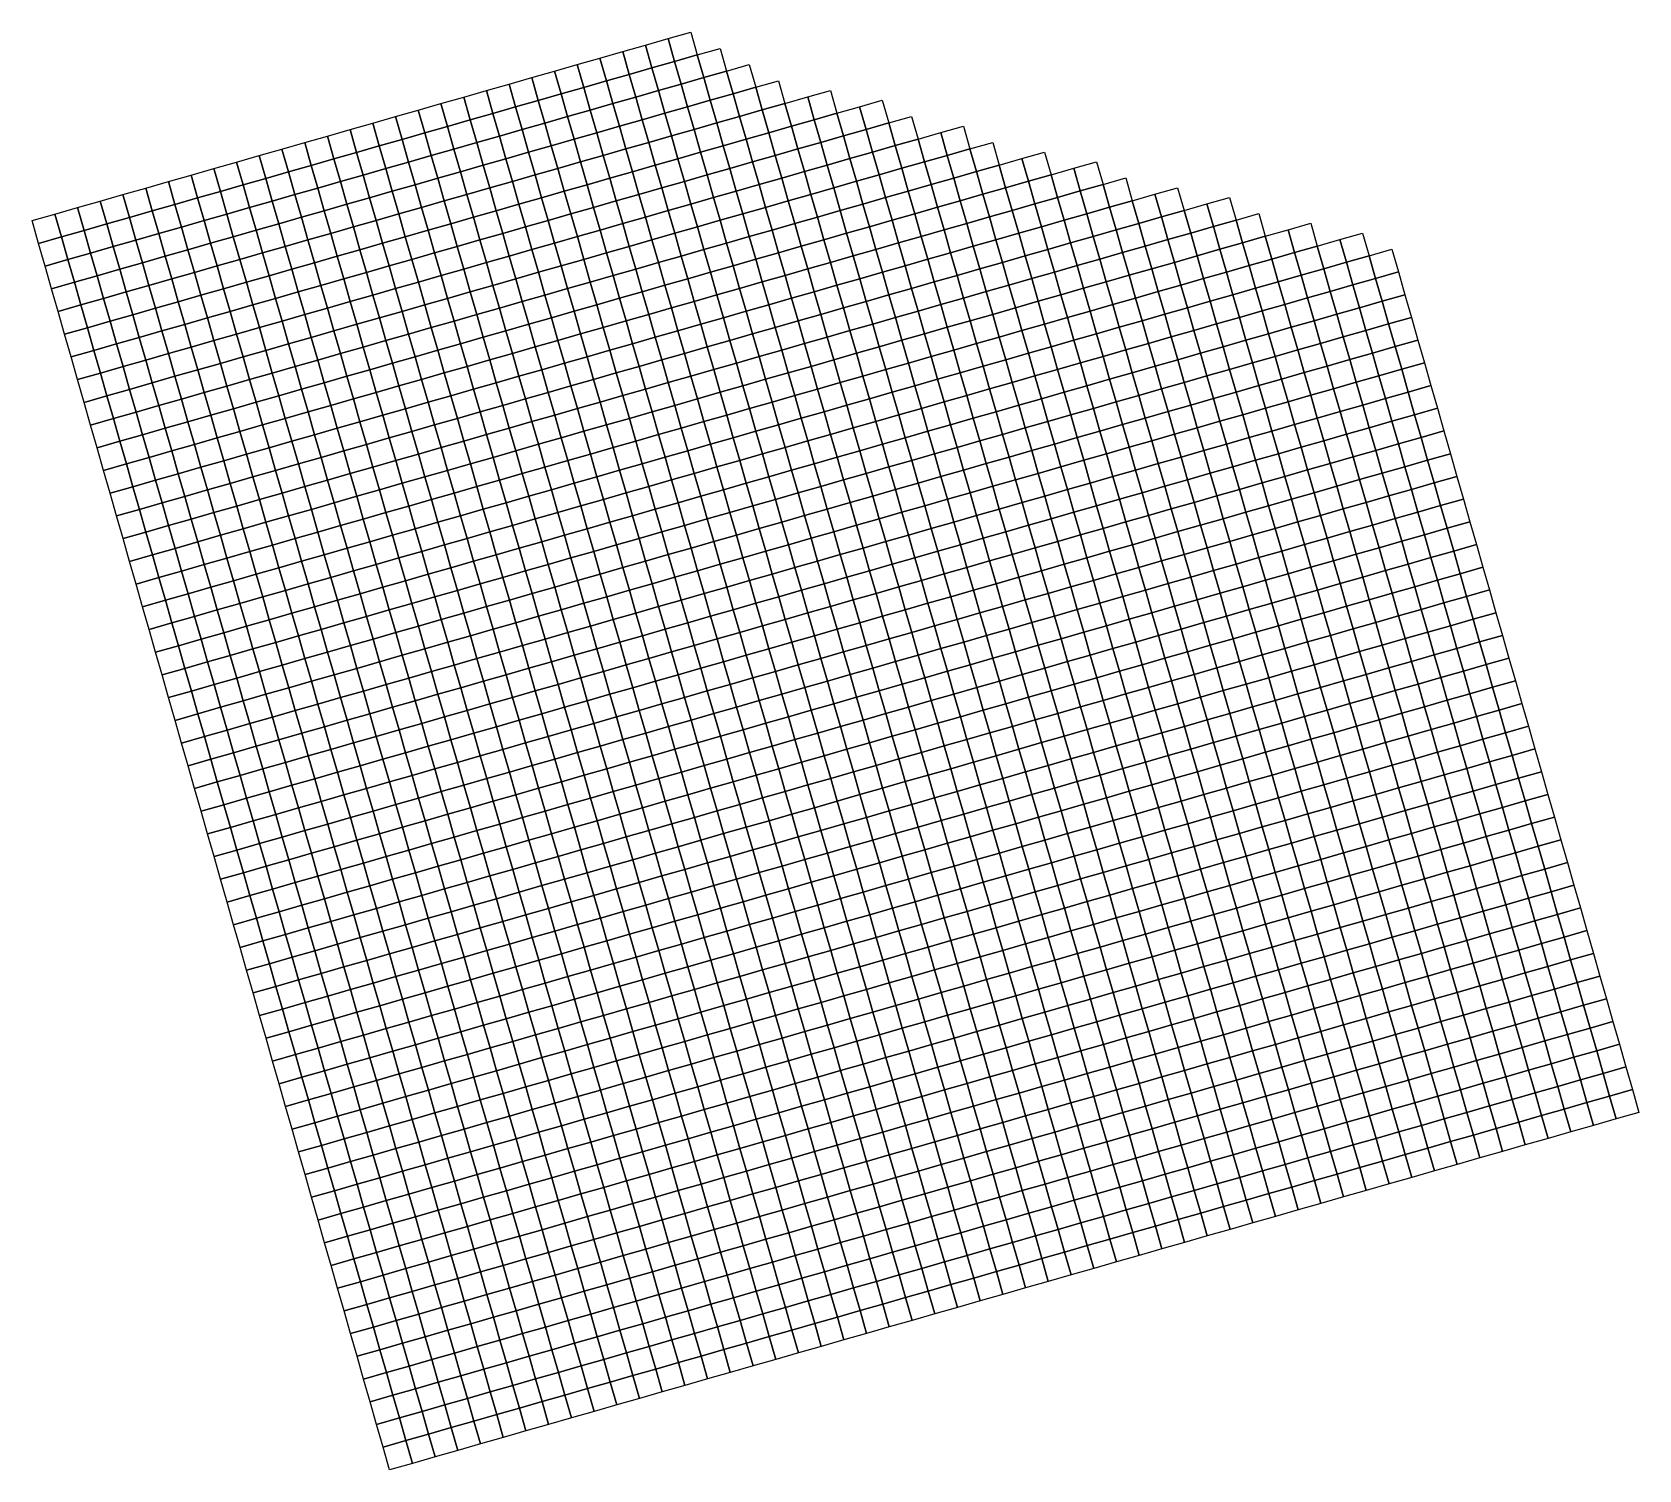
# Model space of a CAD drawing. Header units: metres. Extents: x -4.51 to 2.29, y -2.66 to 3.43.
import ezdxf

# ---------------------------------------------------------------- set-up
doc = ezdxf.new("R2010")
doc.units = ezdxf.units.M

msp = doc.modelspace()

# ---------------------------------------------------------------- linework, layer by layer
at = {"layer": 'A1_v2'}
for points in [[(-1.8142, 3.3976, 0.0103), (-1.7181, 3.4251, 0.0388), (-1.6905, 3.329, 0.0133), (-1.7867, 3.3015, -0.0145)], [(-2.1026, 3.3151, -0.0764), (-2.0065, 3.3426, -0.0479), (-1.979, 3.2464, -0.0738), (-2.0751, 3.2189, -0.1028)], [(-2.0065, 3.3426, -0.0479), (-1.9103, 3.3701, -0.0186), (-1.8828, 3.274, -0.0445), (-1.979, 3.2464, -0.0738)], [(-1.9103, 3.3701, -0.0186), (-1.8142, 3.3976, 0.0103), (-1.7867, 3.3015, -0.0145), (-1.8828, 3.274, -0.0445)], [(-1.6905, 3.329, 0.0133), (-1.5944, 3.3565, 0.0423), (-1.5669, 3.2604, 0.0108), (-1.663, 3.2328, -0.0195)], [(-2.2949, 3.26, -0.136), (-2.1988, 3.2876, -0.1055), (-2.1712, 3.1914, -0.1319), (-2.2674, 3.1639, -0.1619)], [(-2.1988, 3.2876, -0.1055), (-2.1026, 3.3151, -0.0764), (-2.0751, 3.2189, -0.1028), (-2.1712, 3.1914, -0.1319)], [(-1.979, 3.2464, -0.0738), (-1.8828, 3.274, -0.0445), (-1.8553, 3.1778, -0.08), (-1.9514, 3.1503, -0.1097)], [(-1.8828, 3.274, -0.0445), (-1.7867, 3.3015, -0.0145), (-1.7592, 3.2053, -0.049), (-1.8553, 3.1778, -0.08)], [(-1.7867, 3.3015, -0.0145), (-1.6905, 3.329, 0.0133), (-1.663, 3.2328, -0.0195), (-1.7592, 3.2053, -0.049)], [(-1.5669, 3.2604, 0.0108), (-1.4707, 3.2879, 0.0404), (-1.4432, 3.1917, -0.0041), (-1.5394, 3.1642, -0.0338)], [(-2.5833, 3.1775, -0.2239), (-2.4872, 3.205, -0.1944), (-2.4597, 3.1089, -0.2203), (-2.5558, 3.0814, -0.2498)], [(-2.4872, 3.205, -0.1944), (-2.391, 3.2325, -0.1655), (-2.3635, 3.1364, -0.1914), (-2.4597, 3.1089, -0.2203)], [(-2.391, 3.2325, -0.1655), (-2.2949, 3.26, -0.136), (-2.2674, 3.1639, -0.1619), (-2.3635, 3.1364, -0.1914)], [(-2.1712, 3.1914, -0.1319), (-2.0751, 3.2189, -0.1028), (-2.0476, 3.1228, -0.139), (-2.1437, 3.0953, -0.1688)], [(-2.0751, 3.2189, -0.1028), (-1.979, 3.2464, -0.0738), (-1.9514, 3.1503, -0.1097), (-2.0476, 3.1228, -0.139)], [(-1.8553, 3.1778, -0.08), (-1.7592, 3.2053, -0.049), (-1.7317, 3.1092, -0.0938), (-1.8278, 3.0817, -0.1245)], [(-1.7592, 3.2053, -0.049), (-1.663, 3.2328, -0.0195), (-1.6355, 3.1367, -0.0639), (-1.7317, 3.1092, -0.0938)], [(-1.663, 3.2328, -0.0195), (-1.5669, 3.2604, 0.0108), (-1.5394, 3.1642, -0.0338), (-1.6355, 3.1367, -0.0639)], [(-1.4432, 3.1917, -0.0041), (-1.3471, 3.2192, 0.026), (-1.3196, 3.1231, -0.0184), (-1.4157, 3.0956, -0.0487)], [(-2.7756, 3.1225, -0.2821), (-2.6795, 3.15, -0.2524), (-2.6519, 3.0538, -0.2786), (-2.7481, 3.0263, -0.3087)], [(-2.6795, 3.15, -0.2524), (-2.5833, 3.1775, -0.2239), (-2.5558, 3.0814, -0.2498), (-2.6519, 3.0538, -0.2786)], [(-2.4597, 3.1089, -0.2203), (-2.3635, 3.1364, -0.1914), (-2.336, 3.0402, -0.2278), (-2.4322, 3.0127, -0.2567)], [(-2.3635, 3.1364, -0.1914), (-2.2674, 3.1639, -0.1619), (-2.2399, 3.0678, -0.1989), (-2.336, 3.0402, -0.2278)], [(-2.2674, 3.1639, -0.1619), (-2.1712, 3.1914, -0.1319), (-2.1437, 3.0953, -0.1688), (-2.2399, 3.0678, -0.1989)], [(-2.0476, 3.1228, -0.139), (-1.9514, 3.1503, -0.1097), (-1.9239, 3.0542, -0.154), (-2.0201, 3.0266, -0.1836)], [(-1.9514, 3.1503, -0.1097), (-1.8553, 3.1778, -0.08), (-1.8278, 3.0817, -0.1245), (-1.9239, 3.0542, -0.154)], [(-1.7317, 3.1092, -0.0938), (-1.6355, 3.1367, -0.0639), (-1.608, 3.0406, -0.1085), (-1.7041, 3.013, -0.1384)], [(-1.6355, 3.1367, -0.0639), (-1.5394, 3.1642, -0.0338), (-1.5119, 3.0681, -0.079), (-1.608, 3.0406, -0.1085)], [(-1.5394, 3.1642, -0.0338), (-1.4432, 3.1917, -0.0041), (-1.4157, 3.0956, -0.0487), (-1.5119, 3.0681, -0.079)], [(-1.3196, 3.1231, -0.0184), (-1.2234, 3.1506, 0.011), (-1.1959, 3.0545, -0.0343), (-1.2921, 3.027, -0.0638)], [(-1.2234, 3.1506, 0.011), (-1.1273, 3.1781, 0.0392), (-1.0998, 3.082, -0.0054), (-1.1959, 3.0545, -0.0343)], [(-1.0036, 3.1095, 0.0202), (-0.9075, 3.137, 0.0466), (-0.88, 3.0409, 0.0029), (-0.9761, 3.0134, -0.0238)], [(-3.064, 3.0399, -0.3707), (-2.9679, 3.0674, -0.3402), (-2.9404, 2.9713, -0.3676), (-3.0365, 2.9438, -0.3979)], [(-2.9679, 3.0674, -0.3402), (-2.8717, 3.095, -0.3107), (-2.8442, 2.9988, -0.3375), (-2.9404, 2.9713, -0.3676)], [(-2.8717, 3.095, -0.3107), (-2.7756, 3.1225, -0.2821), (-2.7481, 3.0263, -0.3087), (-2.8442, 2.9988, -0.3375)], [(-2.6519, 3.0538, -0.2786), (-2.5558, 3.0814, -0.2498), (-2.5283, 2.9852, -0.2857), (-2.6244, 2.9577, -0.3155)], [(-2.5558, 3.0814, -0.2498), (-2.4597, 3.1089, -0.2203), (-2.4322, 3.0127, -0.2567), (-2.5283, 2.9852, -0.2857)], [(-2.336, 3.0402, -0.2278), (-2.2399, 3.0678, -0.1989), (-2.2124, 2.9716, -0.2436), (-2.3085, 2.9441, -0.2729)], [(-2.2399, 3.0678, -0.1989), (-2.1437, 3.0953, -0.1688), (-2.1162, 2.9991, -0.2141), (-2.2124, 2.9716, -0.2436)], [(-2.1437, 3.0953, -0.1688), (-2.0476, 3.1228, -0.139), (-2.0201, 3.0266, -0.1836), (-2.1162, 2.9991, -0.2141)], [(-1.9239, 3.0542, -0.154), (-1.8278, 3.0817, -0.1245), (-1.8003, 2.9855, -0.1684), (-1.8964, 2.958, -0.198)], [(-1.8278, 3.0817, -0.1245), (-1.7317, 3.1092, -0.0938), (-1.7041, 3.013, -0.1384), (-1.8003, 2.9855, -0.1684)], [(-1.608, 3.0406, -0.1085), (-1.5119, 3.0681, -0.079), (-1.4843, 2.9719, -0.1235), (-1.5805, 2.9444, -0.1528)], [(-1.5119, 3.0681, -0.079), (-1.4157, 3.0956, -0.0487), (-1.3882, 2.9994, -0.0941), (-1.4843, 2.9719, -0.1235)], [(-1.4157, 3.0956, -0.0487), (-1.3196, 3.1231, -0.0184), (-1.2921, 3.027, -0.0638), (-1.3882, 2.9994, -0.0941)], [(-1.1959, 3.0545, -0.0343), (-1.0998, 3.082, -0.0054), (-1.0723, 2.9858, -0.0507), (-1.1684, 2.9583, -0.0797)], [(-1.0998, 3.082, -0.0054), (-1.0036, 3.1095, 0.0202), (-0.9761, 3.0134, -0.0238), (-1.0723, 2.9858, -0.0507)], [(-0.88, 3.0409, 0.0029), (-0.7838, 3.0684, 0.0302), (-0.7563, 2.9722, -0.0155), (-0.8525, 2.9447, -0.0432)], [(-3.2563, 2.9849, -0.4275), (-3.1602, 3.0124, -0.3992), (-3.1326, 2.9163, -0.4266), (-3.2288, 2.8888, -0.4548)], [(-3.1602, 3.0124, -0.3992), (-3.064, 3.0399, -0.3707), (-3.0365, 2.9438, -0.3979), (-3.1326, 2.9163, -0.4266)], [(-2.9404, 2.9713, -0.3676), (-2.8442, 2.9988, -0.3375), (-2.8167, 2.9027, -0.374), (-2.9129, 2.8752, -0.4045)], [(-2.8442, 2.9988, -0.3375), (-2.7481, 3.0263, -0.3087), (-2.7206, 2.9302, -0.3446), (-2.8167, 2.9027, -0.374)], [(-2.7481, 3.0263, -0.3087), (-2.6519, 3.0538, -0.2786), (-2.6244, 2.9577, -0.3155), (-2.7206, 2.9302, -0.3446)], [(-2.5283, 2.9852, -0.2857), (-2.4322, 3.0127, -0.2567), (-2.4046, 2.9166, -0.302), (-2.5008, 2.8891, -0.3311)], [(-2.4322, 3.0127, -0.2567), (-2.336, 3.0402, -0.2278), (-2.3085, 2.9441, -0.2729), (-2.4046, 2.9166, -0.302)], [(-2.2124, 2.9716, -0.2436), (-2.1162, 2.9991, -0.2141), (-2.0887, 2.903, -0.2583), (-2.1848, 2.8755, -0.2883)], [(-2.1162, 2.9991, -0.2141), (-2.0201, 3.0266, -0.1836), (-1.9926, 2.9305, -0.2277), (-2.0887, 2.903, -0.2583)], [(-2.0201, 3.0266, -0.1836), (-1.9239, 3.0542, -0.154), (-1.8964, 2.958, -0.198), (-1.9926, 2.9305, -0.2277)], [(-1.8003, 2.9855, -0.1684), (-1.7041, 3.013, -0.1384), (-1.6766, 2.9169, -0.1829), (-1.7728, 2.8894, -0.213)], [(-1.7041, 3.013, -0.1384), (-1.608, 3.0406, -0.1085), (-1.5805, 2.9444, -0.1528), (-1.6766, 2.9169, -0.1829)], [(-1.4843, 2.9719, -0.1235), (-1.3882, 2.9994, -0.0941), (-1.3607, 2.9033, -0.1389), (-1.4568, 2.8758, -0.1684)], [(-1.3882, 2.9994, -0.0941), (-1.2921, 3.027, -0.0638), (-1.2646, 2.9308, -0.1087), (-1.3607, 2.9033, -0.1389)], [(-1.2921, 3.027, -0.0638), (-1.1959, 3.0545, -0.0343), (-1.1684, 2.9583, -0.0797), (-1.2646, 2.9308, -0.1087)], [(-1.0723, 2.9858, -0.0507), (-0.9761, 3.0134, -0.0238), (-0.9486, 2.9172, -0.07), (-1.0448, 2.8897, -0.0967)], [(-0.9761, 3.0134, -0.0238), (-0.88, 3.0409, 0.0029), (-0.8525, 2.9447, -0.0432), (-0.9486, 2.9172, -0.07)], [(-0.7563, 2.9722, -0.0155), (-0.6602, 2.9998, 0.0189), (-0.6327, 2.9036, -0.0263), (-0.7288, 2.8761, -0.0609)], [(-0.6602, 2.9998, 0.0189), (-0.5641, 3.0273, 0.0496), (-0.5365, 2.9311, 0.0031), (-0.6327, 2.9036, -0.0263)], [(-3.5447, 2.9024, -0.5132), (-3.4486, 2.9299, -0.4853), (-3.4211, 2.8337, -0.5114), (-3.5172, 2.8062, -0.5398)], [(-3.4486, 2.9299, -0.4853), (-3.3524, 2.9574, -0.456), (-3.3249, 2.8612, -0.4827), (-3.4211, 2.8337, -0.5114)], [(-3.3524, 2.9574, -0.456), (-3.2563, 2.9849, -0.4275), (-3.2288, 2.8888, -0.4548), (-3.3249, 2.8612, -0.4827)], [(-3.1326, 2.9163, -0.4266), (-3.0365, 2.9438, -0.3979), (-3.009, 2.8476, -0.4337), (-3.1051, 2.8201, -0.4652)], [(-3.0365, 2.9438, -0.3979), (-2.9404, 2.9713, -0.3676), (-2.9129, 2.8752, -0.4045), (-3.009, 2.8476, -0.4337)], [(-2.8167, 2.9027, -0.374), (-2.7206, 2.9302, -0.3446), (-2.6931, 2.834, -0.3897), (-2.7892, 2.8065, -0.4191)], [(-2.7206, 2.9302, -0.3446), (-2.6244, 2.9577, -0.3155), (-2.5969, 2.8616, -0.3606), (-2.6931, 2.834, -0.3897)], [(-2.6244, 2.9577, -0.3155), (-2.5283, 2.9852, -0.2857), (-2.5008, 2.8891, -0.3311), (-2.5969, 2.8616, -0.3606)], [(-2.4046, 2.9166, -0.302), (-2.3085, 2.9441, -0.2729), (-2.281, 2.848, -0.3179), (-2.3771, 2.8204, -0.3471)], [(-2.3085, 2.9441, -0.2729), (-2.2124, 2.9716, -0.2436), (-2.1848, 2.8755, -0.2883), (-2.281, 2.848, -0.3179)], [(-2.0887, 2.903, -0.2583), (-1.9926, 2.9305, -0.2277), (-1.965, 2.8344, -0.2725), (-2.0612, 2.8068, -0.3024)], [(-1.9926, 2.9305, -0.2277), (-1.8964, 2.958, -0.198), (-1.8689, 2.8619, -0.2426), (-1.965, 2.8344, -0.2725)], [(-1.8964, 2.958, -0.198), (-1.8003, 2.9855, -0.1684), (-1.7728, 2.8894, -0.213), (-1.8689, 2.8619, -0.2426)], [(-1.6766, 2.9169, -0.1829), (-1.5805, 2.9444, -0.1528), (-1.553, 2.8483, -0.1984), (-1.6491, 2.8208, -0.228)], [(-1.5805, 2.9444, -0.1528), (-1.4843, 2.9719, -0.1235), (-1.4568, 2.8758, -0.1684), (-1.553, 2.8483, -0.1984)], [(-1.3607, 2.9033, -0.1389), (-1.2646, 2.9308, -0.1087), (-1.237, 2.8347, -0.1543), (-1.3332, 2.8072, -0.184)], [(-1.2646, 2.9308, -0.1087), (-1.1684, 2.9583, -0.0797), (-1.1409, 2.8622, -0.1247), (-1.237, 2.8347, -0.1543)], [(-1.1684, 2.9583, -0.0797), (-1.0723, 2.9858, -0.0507), (-1.0448, 2.8897, -0.0967), (-1.1409, 2.8622, -0.1247)], [(-0.9486, 2.9172, -0.07), (-0.8525, 2.9447, -0.0432), (-0.825, 2.8486, -0.0887), (-0.9211, 2.8211, -0.1155)], [(-0.8525, 2.9447, -0.0432), (-0.7563, 2.9722, -0.0155), (-0.7288, 2.8761, -0.0609), (-0.825, 2.8486, -0.0887)], [(-0.6327, 2.9036, -0.0263), (-0.5365, 2.9311, 0.0031), (-0.509, 2.835, -0.0425), (-0.6052, 2.8075, -0.073)], [(-0.5365, 2.9311, 0.0031), (-0.4404, 2.9586, 0.0334), (-0.4129, 2.8625, -0.012), (-0.509, 2.835, -0.0425)], [(-3.737, 2.8473, -0.5748), (-3.6409, 2.8748, -0.5437), (-3.6134, 2.7787, -0.5696), (-3.7095, 2.7512, -0.6006)], [(-3.6409, 2.8748, -0.5437), (-3.5447, 2.9024, -0.5132), (-3.5172, 2.8062, -0.5398), (-3.6134, 2.7787, -0.5696)], [(-3.4211, 2.8337, -0.5114), (-3.3249, 2.8612, -0.4827), (-3.2974, 2.7651, -0.5197), (-3.3936, 2.7376, -0.5475)], [(-3.3249, 2.8612, -0.4827), (-3.2288, 2.8888, -0.4548), (-3.2013, 2.7926, -0.4929), (-3.2974, 2.7651, -0.5197)], [(-3.2288, 2.8888, -0.4548), (-3.1326, 2.9163, -0.4266), (-3.1051, 2.8201, -0.4652), (-3.2013, 2.7926, -0.4929)], [(-3.009, 2.8476, -0.4337), (-2.9129, 2.8752, -0.4045), (-2.8853, 2.779, -0.4492), (-2.9815, 2.7515, -0.4816)], [(-2.9129, 2.8752, -0.4045), (-2.8167, 2.9027, -0.374), (-2.7892, 2.8065, -0.4191), (-2.8853, 2.779, -0.4492)], [(-2.6931, 2.834, -0.3897), (-2.5969, 2.8616, -0.3606), (-2.5694, 2.7654, -0.4061), (-2.6655, 2.7379, -0.4352)], [(-2.5969, 2.8616, -0.3606), (-2.5008, 2.8891, -0.3311), (-2.4733, 2.7929, -0.3766), (-2.5694, 2.7654, -0.4061)], [(-2.5008, 2.8891, -0.3311), (-2.4046, 2.9166, -0.302), (-2.3771, 2.8204, -0.3471), (-2.4733, 2.7929, -0.3766)], [(-2.281, 2.848, -0.3179), (-2.1848, 2.8755, -0.2883), (-2.1573, 2.7793, -0.3326), (-2.2535, 2.7518, -0.363)], [(-2.1848, 2.8755, -0.2883), (-2.0887, 2.903, -0.2583), (-2.0612, 2.8068, -0.3024), (-2.1573, 2.7793, -0.3326)], [(-1.965, 2.8344, -0.2725), (-1.8689, 2.8619, -0.2426), (-1.8414, 2.7657, -0.2873), (-1.9375, 2.7382, -0.3172)], [(-1.8689, 2.8619, -0.2426), (-1.7728, 2.8894, -0.213), (-1.7453, 2.7932, -0.2578), (-1.8414, 2.7657, -0.2873)], [(-1.7728, 2.8894, -0.213), (-1.6766, 2.9169, -0.1829), (-1.6491, 2.8208, -0.228), (-1.7453, 2.7932, -0.2578)], [(-1.553, 2.8483, -0.1984), (-1.4568, 2.8758, -0.1684), (-1.4293, 2.7796, -0.2136), (-1.5255, 2.7521, -0.2434)], [(-1.4568, 2.8758, -0.1684), (-1.3607, 2.9033, -0.1389), (-1.3332, 2.8072, -0.184), (-1.4293, 2.7796, -0.2136)], [(-1.237, 2.8347, -0.1543), (-1.1409, 2.8622, -0.1247), (-1.1134, 2.766, -0.1707), (-1.2095, 2.7385, -0.1997)], [(-1.1409, 2.8622, -0.1247), (-1.0448, 2.8897, -0.0967), (-1.0172, 2.7936, -0.1422), (-1.1134, 2.766, -0.1707)], [(-1.0448, 2.8897, -0.0967), (-0.9486, 2.9172, -0.07), (-0.9211, 2.8211, -0.1155), (-1.0172, 2.7936, -0.1422)], [(-0.825, 2.8486, -0.0887), (-0.7288, 2.8761, -0.0609), (-0.7013, 2.78, -0.1081), (-0.7974, 2.7524, -0.1362)], [(-0.7288, 2.8761, -0.0609), (-0.6327, 2.9036, -0.0263), (-0.6052, 2.8075, -0.073), (-0.7013, 2.78, -0.1081)], [(-0.509, 2.835, -0.0425), (-0.4129, 2.8625, -0.012), (-0.3854, 2.7664, -0.0583), (-0.4815, 2.7388, -0.088)], [(-0.4129, 2.8625, -0.012), (-0.3167, 2.89, 0.0173), (-0.2892, 2.7939, -0.0284), (-0.3854, 2.7664, -0.0583)], [(-0.3167, 2.89, 0.0173), (-0.2206, 2.9175, 0.0469), (-0.1931, 2.8214, 0.0009), (-0.2892, 2.7939, -0.0284)], [(-0.097, 2.8489, 0.0295), (-0.0008, 2.8764, 0.0575), (0.0267, 2.7803, 0.0119), (-0.0694, 2.7528, -0.0172)], [(-4.0254, 2.7648, -0.6703), (-3.9293, 2.7923, -0.6435), (-3.9018, 2.6962, -0.6694), (-3.9979, 2.6687, -0.6961)], [(-3.9293, 2.7923, -0.6435), (-3.8331, 2.8198, -0.6079), (-3.8056, 2.7237, -0.6335), (-3.9018, 2.6962, -0.6694)], [(-3.8331, 2.8198, -0.6079), (-3.737, 2.8473, -0.5748), (-3.7095, 2.7512, -0.6006), (-3.8056, 2.7237, -0.6335)], [(-3.6134, 2.7787, -0.5696), (-3.5172, 2.8062, -0.5398), (-3.4897, 2.7101, -0.576), (-3.5858, 2.6826, -0.6051)], [(-3.5172, 2.8062, -0.5398), (-3.4211, 2.8337, -0.5114), (-3.3936, 2.7376, -0.5475), (-3.4897, 2.7101, -0.576)], [(-3.2974, 2.7651, -0.5197), (-3.2013, 2.7926, -0.4929), (-3.1738, 2.6965, -0.5384), (-3.2699, 2.669, -0.5657)], [(-3.2013, 2.7926, -0.4929), (-3.1051, 2.8201, -0.4652), (-3.0776, 2.724, -0.5099), (-3.1738, 2.6965, -0.5384)], [(-3.1051, 2.8201, -0.4652), (-3.009, 2.8476, -0.4337), (-2.9815, 2.7515, -0.4816), (-3.0776, 2.724, -0.5099)], [(-2.8853, 2.779, -0.4492), (-2.7892, 2.8065, -0.4191), (-2.7617, 2.7104, -0.465), (-2.8578, 2.6829, -0.4941)], [(-2.7892, 2.8065, -0.4191), (-2.6931, 2.834, -0.3897), (-2.6655, 2.7379, -0.4352), (-2.7617, 2.7104, -0.465)], [(-2.5694, 2.7654, -0.4061), (-2.4733, 2.7929, -0.3766), (-2.4458, 2.6968, -0.4224), (-2.5419, 2.6693, -0.4515)], [(-2.4733, 2.7929, -0.3766), (-2.3771, 2.8204, -0.3471), (-2.3496, 2.7243, -0.393), (-2.4458, 2.6968, -0.4224)], [(-2.3771, 2.8204, -0.3471), (-2.281, 2.848, -0.3179), (-2.2535, 2.7518, -0.363), (-2.3496, 2.7243, -0.393)], [(-2.1573, 2.7793, -0.3326), (-2.0612, 2.8068, -0.3024), (-2.0337, 2.7107, -0.3473), (-2.1298, 2.6832, -0.3773)], [(-2.0612, 2.8068, -0.3024), (-1.965, 2.8344, -0.2725), (-1.9375, 2.7382, -0.3172), (-2.0337, 2.7107, -0.3473)], [(-1.8414, 2.7657, -0.2873), (-1.7453, 2.7932, -0.2578), (-1.7177, 2.6971, -0.3026), (-1.8139, 2.6696, -0.3326)], [(-1.7453, 2.7932, -0.2578), (-1.6491, 2.8208, -0.228), (-1.6216, 2.7246, -0.2733), (-1.7177, 2.6971, -0.3026)], [(-1.6491, 2.8208, -0.228), (-1.553, 2.8483, -0.1984), (-1.5255, 2.7521, -0.2434), (-1.6216, 2.7246, -0.2733)], [(-1.4293, 2.7796, -0.2136), (-1.3332, 2.8072, -0.184), (-1.3057, 2.711, -0.2294), (-1.4018, 2.6835, -0.2591)], [(-1.3332, 2.8072, -0.184), (-1.237, 2.8347, -0.1543), (-1.2095, 2.7385, -0.1997), (-1.3057, 2.711, -0.2294)], [(-1.1134, 2.766, -0.1707), (-1.0172, 2.7936, -0.1422), (-0.9897, 2.6974, -0.1893), (-1.0859, 2.6699, -0.2161)], [(-1.0172, 2.7936, -0.1422), (-0.9211, 2.8211, -0.1155), (-0.8936, 2.7249, -0.163), (-0.9897, 2.6974, -0.1893)], [(-0.9211, 2.8211, -0.1155), (-0.825, 2.8486, -0.0887), (-0.7974, 2.7524, -0.1362), (-0.8936, 2.7249, -0.163)], [(-0.7013, 2.78, -0.1081), (-0.6052, 2.8075, -0.073), (-0.5777, 2.7113, -0.1185), (-0.6738, 2.6838, -0.1538)], [(-0.6052, 2.8075, -0.073), (-0.509, 2.835, -0.0425), (-0.4815, 2.7388, -0.088), (-0.5777, 2.7113, -0.1185)], [(-0.3854, 2.7664, -0.0583), (-0.2892, 2.7939, -0.0284), (-0.2617, 2.6977, -0.0746), (-0.3579, 2.6702, -0.1044)], [(-0.2892, 2.7939, -0.0284), (-0.1931, 2.8214, 0.0009), (-0.1656, 2.7252, -0.0456), (-0.2617, 2.6977, -0.0746)], [(-0.1931, 2.8214, 0.0009), (-0.097, 2.8489, 0.0295), (-0.0694, 2.7528, -0.0172), (-0.1656, 2.7252, -0.0456)], [(0.0267, 2.7803, 0.0119), (0.1228, 2.8078, 0.0399), (0.1504, 2.7116, -0.0077), (0.0542, 2.6841, -0.0356)], [(-4.2177, 2.7098, -0.7152), (-4.1216, 2.7373, -0.6934), (-4.0941, 2.6411, -0.7199), (-4.1902, 2.6136, -0.7443)], [(-4.1216, 2.7373, -0.6934), (-4.0254, 2.7648, -0.6703), (-3.9979, 2.6687, -0.6961), (-4.0941, 2.6411, -0.7199)], [(-3.9018, 2.6962, -0.6694), (-3.8056, 2.7237, -0.6335), (-3.7781, 2.6275, -0.6679), (-3.8743, 2.6, -0.7064)], [(-3.8056, 2.7237, -0.6335), (-3.7095, 2.7512, -0.6006), (-3.682, 2.6551, -0.6351), (-3.7781, 2.6275, -0.6679)], [(-3.7095, 2.7512, -0.6006), (-3.6134, 2.7787, -0.5696), (-3.5858, 2.6826, -0.6051), (-3.682, 2.6551, -0.6351)], [(-3.4897, 2.7101, -0.576), (-3.3936, 2.7376, -0.5475), (-3.366, 2.6415, -0.5943), (-3.4622, 2.6139, -0.6229)], [(-3.3936, 2.7376, -0.5475), (-3.2974, 2.7651, -0.5197), (-3.2699, 2.669, -0.5657), (-3.366, 2.6415, -0.5943)], [(-3.1738, 2.6965, -0.5384), (-3.0776, 2.724, -0.5099), (-3.0501, 2.6279, -0.5548), (-3.1462, 2.6003, -0.5825)], [(-3.0776, 2.724, -0.5099), (-2.9815, 2.7515, -0.4816), (-2.954, 2.6554, -0.5263), (-3.0501, 2.6279, -0.5548)], [(-2.9815, 2.7515, -0.4816), (-2.8853, 2.779, -0.4492), (-2.8578, 2.6829, -0.4941), (-2.954, 2.6554, -0.5263)], [(-2.7617, 2.7104, -0.465), (-2.6655, 2.7379, -0.4352), (-2.638, 2.6418, -0.4812), (-2.7342, 2.6143, -0.5105)], [(-2.6655, 2.7379, -0.4352), (-2.5694, 2.7654, -0.4061), (-2.5419, 2.6693, -0.4515), (-2.638, 2.6418, -0.4812)], [(-2.4458, 2.6968, -0.4224), (-2.3496, 2.7243, -0.393), (-2.3221, 2.6282, -0.4378), (-2.4182, 2.6007, -0.4672)], [(-2.3496, 2.7243, -0.393), (-2.2535, 2.7518, -0.363), (-2.226, 2.6557, -0.4079), (-2.3221, 2.6282, -0.4378)], [(-2.2535, 2.7518, -0.363), (-2.1573, 2.7793, -0.3326), (-2.1298, 2.6832, -0.3773), (-2.226, 2.6557, -0.4079)], [(-2.0337, 2.7107, -0.3473), (-1.9375, 2.7382, -0.3172), (-1.91, 2.6421, -0.3624), (-2.0062, 2.6146, -0.3925)], [(-1.9375, 2.7382, -0.3172), (-1.8414, 2.7657, -0.2873), (-1.8139, 2.6696, -0.3326), (-1.91, 2.6421, -0.3624)], [(-1.7177, 2.6971, -0.3026), (-1.6216, 2.7246, -0.2733), (-1.5941, 2.6285, -0.3182), (-1.6902, 2.601, -0.348)], [(-1.6216, 2.7246, -0.2733), (-1.5255, 2.7521, -0.2434), (-1.4979, 2.656, -0.2889), (-1.5941, 2.6285, -0.3182)], [(-1.5255, 2.7521, -0.2434), (-1.4293, 2.7796, -0.2136), (-1.4018, 2.6835, -0.2591), (-1.4979, 2.656, -0.2889)], [(-1.3057, 2.711, -0.2294), (-1.2095, 2.7385, -0.1997), (-1.182, 2.6424, -0.2457), (-1.2782, 2.6149, -0.2749)], [(-1.2095, 2.7385, -0.1997), (-1.1134, 2.766, -0.1707), (-1.0859, 2.6699, -0.2161), (-1.182, 2.6424, -0.2457)], [(-0.9897, 2.6974, -0.1893), (-0.8936, 2.7249, -0.163), (-0.8661, 2.6288, -0.2095), (-0.9622, 2.6013, -0.2355)], [(-0.8936, 2.7249, -0.163), (-0.7974, 2.7524, -0.1362), (-0.7699, 2.6563, -0.1817), (-0.8661, 2.6288, -0.2095)], [(-0.7974, 2.7524, -0.1362), (-0.7013, 2.78, -0.1081), (-0.6738, 2.6838, -0.1538), (-0.7699, 2.6563, -0.1817)], [(-0.5777, 2.7113, -0.1185), (-0.4815, 2.7388, -0.088), (-0.454, 2.6427, -0.1332), (-0.5501, 2.6152, -0.1643)], [(-0.4815, 2.7388, -0.088), (-0.3854, 2.7664, -0.0583), (-0.3579, 2.6702, -0.1044), (-0.454, 2.6427, -0.1332)], [(-0.2617, 2.6977, -0.0746), (-0.1656, 2.7252, -0.0456), (-0.1381, 2.6291, -0.0929), (-0.2342, 2.6016, -0.1216)], [(-0.1656, 2.7252, -0.0456), (-0.0694, 2.7528, -0.0172), (-0.0419, 2.6566, -0.0639), (-0.1381, 2.6291, -0.0929)], [(-0.0694, 2.7528, -0.0172), (0.0267, 2.7803, 0.0119), (0.0542, 2.6841, -0.0356), (-0.0419, 2.6566, -0.0639)], [(0.1504, 2.7116, -0.0077), (0.2465, 2.7392, 0.0203), (0.274, 2.643, -0.0269), (0.1779, 2.6155, -0.0552)], [(0.2465, 2.7392, 0.0203), (0.3426, 2.7667, 0.0482), (0.3702, 2.6705, 0.001), (0.274, 2.643, -0.0269)], [(0.4663, 2.698, 0.0294), (0.5624, 2.7256, 0.0575), (0.5899, 2.6294, 0.0113), (0.4938, 2.6019, -0.0177)], [(-4.5061, 2.6272, -0.78), (-4.41, 2.6547, -0.7633), (-4.3825, 2.5586, -0.7905), (-4.4786, 2.5311, -0.8086)], [(-4.41, 2.6547, -0.7633), (-4.3138, 2.6823, -0.7413), (-4.2863, 2.5861, -0.7681), (-4.3825, 2.5586, -0.7905)], [(-4.3138, 2.6823, -0.7413), (-4.2177, 2.7098, -0.7152), (-4.1902, 2.6136, -0.7443), (-4.2863, 2.5861, -0.7681)], [(-4.0941, 2.6411, -0.7199), (-3.9979, 2.6687, -0.6961), (-3.9704, 2.5725, -0.7318), (-4.0665, 2.545, -0.7565)], [(-3.9979, 2.6687, -0.6961), (-3.9018, 2.6962, -0.6694), (-3.8743, 2.6, -0.7064), (-3.9704, 2.5725, -0.7318)], [(-3.7781, 2.6275, -0.6679), (-3.682, 2.6551, -0.6351), (-3.6545, 2.5589, -0.6818), (-3.7506, 2.5314, -0.7223)], [(-3.682, 2.6551, -0.6351), (-3.5858, 2.6826, -0.6051), (-3.5583, 2.5864, -0.6515), (-3.6545, 2.5589, -0.6818)], [(-3.5858, 2.6826, -0.6051), (-3.4897, 2.7101, -0.576), (-3.4622, 2.6139, -0.6229), (-3.5583, 2.5864, -0.6515)], [(-3.366, 2.6415, -0.5943), (-3.2699, 2.669, -0.5657), (-3.2424, 2.5728, -0.6116), (-3.3385, 2.5453, -0.6406)], [(-3.2699, 2.669, -0.5657), (-3.1738, 2.6965, -0.5384), (-3.1462, 2.6003, -0.5825), (-3.2424, 2.5728, -0.6116)], [(-3.0501, 2.6279, -0.5548), (-2.954, 2.6554, -0.5263), (-2.9265, 2.5592, -0.5712), (-3.0226, 2.5317, -0.6001)], [(-2.954, 2.6554, -0.5263), (-2.8578, 2.6829, -0.4941), (-2.8303, 2.5867, -0.54), (-2.9265, 2.5592, -0.5712)], [(-2.8578, 2.6829, -0.4941), (-2.7617, 2.7104, -0.465), (-2.7342, 2.6143, -0.5105), (-2.8303, 2.5867, -0.54)], [(-2.638, 2.6418, -0.4812), (-2.5419, 2.6693, -0.4515), (-2.5144, 2.5731, -0.4975), (-2.6105, 2.5456, -0.5269)], [(-2.5419, 2.6693, -0.4515), (-2.4458, 2.6968, -0.4224), (-2.4182, 2.6007, -0.4672), (-2.5144, 2.5731, -0.4975)], [(-2.3221, 2.6282, -0.4378), (-2.226, 2.6557, -0.4079), (-2.1984, 2.5595, -0.4528), (-2.2946, 2.532, -0.4829)], [(-2.226, 2.6557, -0.4079), (-2.1298, 2.6832, -0.3773), (-2.1023, 2.5871, -0.4222), (-2.1984, 2.5595, -0.4528)], [(-2.1298, 2.6832, -0.3773), (-2.0337, 2.7107, -0.3473), (-2.0062, 2.6146, -0.3925), (-2.1023, 2.5871, -0.4222)], [(-1.91, 2.6421, -0.3624), (-1.8139, 2.6696, -0.3326), (-1.7864, 2.5735, -0.3779), (-1.8825, 2.5459, -0.4075)], [(-1.8139, 2.6696, -0.3326), (-1.7177, 2.6971, -0.3026), (-1.6902, 2.601, -0.348), (-1.7864, 2.5735, -0.3779)], [(-1.5941, 2.6285, -0.3182), (-1.4979, 2.656, -0.2889), (-1.4704, 2.5599, -0.3338), (-1.5666, 2.5323, -0.3633)], [(-1.4979, 2.656, -0.2889), (-1.4018, 2.6835, -0.2591), (-1.3743, 2.5874, -0.304), (-1.4704, 2.5599, -0.3338)], [(-1.4018, 2.6835, -0.2591), (-1.3057, 2.711, -0.2294), (-1.2782, 2.6149, -0.2749), (-1.3743, 2.5874, -0.304)], [(-1.182, 2.6424, -0.2457), (-1.0859, 2.6699, -0.2161), (-1.0584, 2.5738, -0.2622), (-1.1545, 2.5463, -0.2913)], [(-1.0859, 2.6699, -0.2161), (-0.9897, 2.6974, -0.1893), (-0.9622, 2.6013, -0.2355), (-1.0584, 2.5738, -0.2622)], [(-0.8661, 2.6288, -0.2095), (-0.7699, 2.6563, -0.1817), (-0.7424, 2.5602, -0.2269), (-0.8386, 2.5327, -0.2551)], [(-0.7699, 2.6563, -0.1817), (-0.6738, 2.6838, -0.1538), (-0.6463, 2.5877, -0.198), (-0.7424, 2.5602, -0.2269)], [(-0.6738, 2.6838, -0.1538), (-0.5777, 2.7113, -0.1185), (-0.5501, 2.6152, -0.1643), (-0.6463, 2.5877, -0.198)], [(-0.454, 2.6427, -0.1332), (-0.3579, 2.6702, -0.1044), (-0.3303, 2.5741, -0.1496), (-0.4265, 2.5466, -0.1801)], [(-0.3579, 2.6702, -0.1044), (-0.2617, 2.6977, -0.0746), (-0.2342, 2.6016, -0.1216), (-0.3303, 2.5741, -0.1496)], [(-0.1381, 2.6291, -0.0929), (-0.0419, 2.6566, -0.0639), (-0.0144, 2.5605, -0.1114), (-0.1106, 2.533, -0.1401)], [(-0.0419, 2.6566, -0.0639), (0.0542, 2.6841, -0.0356), (0.0817, 2.588, -0.0832), (-0.0144, 2.5605, -0.1114)], [(0.0542, 2.6841, -0.0356), (0.1504, 2.7116, -0.0077), (0.1779, 2.6155, -0.0552), (0.0817, 2.588, -0.0832)], [(0.274, 2.643, -0.0269), (0.3702, 2.6705, 0.001), (0.3977, 2.5744, -0.0461), (0.3015, 2.5469, -0.0745)], [(0.3702, 2.6705, 0.001), (0.4663, 2.698, 0.0294), (0.4938, 2.6019, -0.0177), (0.3977, 2.5744, -0.0461)], [(0.5899, 2.6294, 0.0113), (0.6861, 2.6569, 0.0395), (0.7136, 2.5608, -0.0072), (0.6175, 2.5333, -0.0363)], [(-4.3825, 2.5586, -0.7905), (-4.2863, 2.5861, -0.7681), (-4.2588, 2.49, -0.8066), (-4.355, 2.4625, -0.828)], [(-4.2863, 2.5861, -0.7681), (-4.1902, 2.6136, -0.7443), (-4.1627, 2.5175, -0.7811), (-4.2588, 2.49, -0.8066)], [(-4.1902, 2.6136, -0.7443), (-4.0941, 2.6411, -0.7199), (-4.0665, 2.545, -0.7565), (-4.1627, 2.5175, -0.7811)], [(-3.9704, 2.5725, -0.7318), (-3.8743, 2.6, -0.7064), (-3.8467, 2.5039, -0.7524), (-3.9429, 2.4764, -0.7773)], [(-3.8743, 2.6, -0.7064), (-3.7781, 2.6275, -0.6679), (-3.7506, 2.5314, -0.7223), (-3.8467, 2.5039, -0.7524)], [(-3.6545, 2.5589, -0.6818), (-3.5583, 2.5864, -0.6515), (-3.5308, 2.4903, -0.6973), (-3.627, 2.4628, -0.7268)], [(-3.5583, 2.5864, -0.6515), (-3.4622, 2.6139, -0.6229), (-3.4347, 2.5178, -0.6688), (-3.5308, 2.4903, -0.6973)], [(-3.4622, 2.6139, -0.6229), (-3.366, 2.6415, -0.5943), (-3.3385, 2.5453, -0.6406), (-3.4347, 2.5178, -0.6688)], [(-3.2424, 2.5728, -0.6116), (-3.1462, 2.6003, -0.5825), (-3.1187, 2.5042, -0.6278), (-3.2149, 2.4767, -0.6566)], [(-3.1462, 2.6003, -0.5825), (-3.0501, 2.6279, -0.5548), (-3.0226, 2.5317, -0.6001), (-3.1187, 2.5042, -0.6278)], [(-2.9265, 2.5592, -0.5712), (-2.8303, 2.5867, -0.54), (-2.8028, 2.4906, -0.587), (-2.8989, 2.4631, -0.6159)], [(-2.8303, 2.5867, -0.54), (-2.7342, 2.6143, -0.5105), (-2.7067, 2.5181, -0.5563), (-2.8028, 2.4906, -0.587)], [(-2.7342, 2.6143, -0.5105), (-2.638, 2.6418, -0.4812), (-2.6105, 2.5456, -0.5269), (-2.7067, 2.5181, -0.5563)], [(-2.5144, 2.5731, -0.4975), (-2.4182, 2.6007, -0.4672), (-2.3907, 2.5045, -0.5123), (-2.4869, 2.477, -0.5431)], [(-2.4182, 2.6007, -0.4672), (-2.3221, 2.6282, -0.4378), (-2.2946, 2.532, -0.4829), (-2.3907, 2.5045, -0.5123)], [(-2.1984, 2.5595, -0.4528), (-2.1023, 2.5871, -0.4222), (-2.0748, 2.4909, -0.4676), (-2.1709, 2.4634, -0.4973)], [(-2.1023, 2.5871, -0.4222), (-2.0062, 2.6146, -0.3925), (-1.9786, 2.5184, -0.4376), (-2.0748, 2.4909, -0.4676)], [(-2.0062, 2.6146, -0.3925), (-1.91, 2.6421, -0.3624), (-1.8825, 2.5459, -0.4075), (-1.9786, 2.5184, -0.4376)], [(-1.7864, 2.5735, -0.3779), (-1.6902, 2.601, -0.348), (-1.6627, 2.5048, -0.3932), (-1.7589, 2.4773, -0.423)], [(-1.6902, 2.601, -0.348), (-1.5941, 2.6285, -0.3182), (-1.5666, 2.5323, -0.3633), (-1.6627, 2.5048, -0.3932)], [(-1.4704, 2.5599, -0.3338), (-1.3743, 2.5874, -0.304), (-1.3468, 2.4912, -0.3497), (-1.4429, 2.4637, -0.3789)], [(-1.3743, 2.5874, -0.304), (-1.2782, 2.6149, -0.2749), (-1.2506, 2.5187, -0.3204), (-1.3468, 2.4912, -0.3497)], [(-1.2782, 2.6149, -0.2749), (-1.182, 2.6424, -0.2457), (-1.1545, 2.5463, -0.2913), (-1.2506, 2.5187, -0.3204)], [(-1.0584, 2.5738, -0.2622), (-0.9622, 2.6013, -0.2355), (-0.9347, 2.5051, -0.2821), (-1.0308, 2.4776, -0.3088)], [(-0.9622, 2.6013, -0.2355), (-0.8661, 2.6288, -0.2095), (-0.8386, 2.5327, -0.2551), (-0.9347, 2.5051, -0.2821)], [(-0.7424, 2.5602, -0.2269), (-0.6463, 2.5877, -0.198), (-0.6188, 2.4915, -0.2432), (-0.7149, 2.464, -0.2725)], [(-0.6463, 2.5877, -0.198), (-0.5501, 2.6152, -0.1643), (-0.5226, 2.5191, -0.2093), (-0.6188, 2.4915, -0.2432)], [(-0.5501, 2.6152, -0.1643), (-0.454, 2.6427, -0.1332), (-0.4265, 2.5466, -0.1801), (-0.5226, 2.5191, -0.2093)], [(-0.3303, 2.5741, -0.1496), (-0.2342, 2.6016, -0.1216), (-0.2067, 2.5055, -0.1686), (-0.3028, 2.4779, -0.1965)], [(-0.2342, 2.6016, -0.1216), (-0.1381, 2.6291, -0.0929), (-0.1106, 2.533, -0.1401), (-0.2067, 2.5055, -0.1686)], [(-0.0144, 2.5605, -0.1114), (0.0817, 2.588, -0.0832), (0.1092, 2.4919, -0.1302), (0.0131, 2.4643, -0.1587)], [(0.0817, 2.588, -0.0832), (0.1779, 2.6155, -0.0552), (0.2054, 2.5194, -0.102), (0.1092, 2.4919, -0.1302)], [(0.1779, 2.6155, -0.0552), (0.274, 2.643, -0.0269), (0.3015, 2.5469, -0.0745), (0.2054, 2.5194, -0.102)], [(0.3977, 2.5744, -0.0461), (0.4938, 2.6019, -0.0177), (0.5213, 2.5058, -0.0651), (0.4252, 2.4783, -0.0931)], [(0.4938, 2.6019, -0.0177), (0.5899, 2.6294, 0.0113), (0.6175, 2.5333, -0.0363), (0.5213, 2.5058, -0.0651)], [(0.7136, 2.5608, -0.0072), (0.8097, 2.5883, 0.0218), (0.8373, 2.4922, -0.0249), (0.7411, 2.4647, -0.0545)], [(0.8097, 2.5883, 0.0218), (0.9059, 2.6158, 0.0503), (0.9334, 2.5197, 0.0039), (0.8373, 2.4922, -0.0249)], [(-4.4786, 2.5311, -0.8086), (-4.3825, 2.5586, -0.7905), (-4.355, 2.4625, -0.828), (-4.4511, 2.4349, -0.8464)], [(-4.2588, 2.49, -0.8066), (-4.1627, 2.5175, -0.7811), (-4.1352, 2.4213, -0.8218), (-4.2313, 2.3938, -0.8468)], [(-4.1627, 2.5175, -0.7811), (-4.0665, 2.545, -0.7565), (-4.039, 2.4489, -0.7982), (-4.1352, 2.4213, -0.8218)], [(-4.0665, 2.545, -0.7565), (-3.9704, 2.5725, -0.7318), (-3.9429, 2.4764, -0.7773), (-4.039, 2.4489, -0.7982)], [(-3.8467, 2.5039, -0.7524), (-3.7506, 2.5314, -0.7223), (-3.7231, 2.4353, -0.7679), (-3.8192, 2.4077, -0.7982)], [(-3.7506, 2.5314, -0.7223), (-3.6545, 2.5589, -0.6818), (-3.627, 2.4628, -0.7268), (-3.7231, 2.4353, -0.7679)], [(-3.5308, 2.4903, -0.6973), (-3.4347, 2.5178, -0.6688), (-3.4072, 2.4217, -0.7133), (-3.5033, 2.3941, -0.7414)], [(-3.4347, 2.5178, -0.6688), (-3.3385, 2.5453, -0.6406), (-3.311, 2.4492, -0.6853), (-3.4072, 2.4217, -0.7133)], [(-3.3385, 2.5453, -0.6406), (-3.2424, 2.5728, -0.6116), (-3.2149, 2.4767, -0.6566), (-3.311, 2.4492, -0.6853)], [(-3.1187, 2.5042, -0.6278), (-3.0226, 2.5317, -0.6001), (-2.9951, 2.4356, -0.645), (-3.0912, 2.4081, -0.6722)], [(-3.0226, 2.5317, -0.6001), (-2.9265, 2.5592, -0.5712), (-2.8989, 2.4631, -0.6159), (-2.9951, 2.4356, -0.645)], [(-2.8028, 2.4906, -0.587), (-2.7067, 2.5181, -0.5563), (-2.6791, 2.422, -0.6017), (-2.7753, 2.3945, -0.631)], [(-2.7067, 2.5181, -0.5563), (-2.6105, 2.5456, -0.5269), (-2.583, 2.4495, -0.5723), (-2.6791, 2.422, -0.6017)], [(-2.6105, 2.5456, -0.5269), (-2.5144, 2.5731, -0.4975), (-2.4869, 2.477, -0.5431), (-2.583, 2.4495, -0.5723)], [(-2.3907, 2.5045, -0.5123), (-2.2946, 2.532, -0.4829), (-2.2671, 2.4359, -0.5273), (-2.3632, 2.4084, -0.5568)], [(-2.2946, 2.532, -0.4829), (-2.1984, 2.5595, -0.4528), (-2.1709, 2.4634, -0.4973), (-2.2671, 2.4359, -0.5273)], [(-2.0748, 2.4909, -0.4676), (-1.9786, 2.5184, -0.4376), (-1.9511, 2.4223, -0.483), (-2.0473, 2.3948, -0.5125)], [(-1.9786, 2.5184, -0.4376), (-1.8825, 2.5459, -0.4075), (-1.855, 2.4498, -0.4525), (-1.9511, 2.4223, -0.483)], [(-1.8825, 2.5459, -0.4075), (-1.7864, 2.5735, -0.3779), (-1.7589, 2.4773, -0.423), (-1.855, 2.4498, -0.4525)], [(-1.6627, 2.5048, -0.3932), (-1.5666, 2.5323, -0.3633), (-1.5391, 2.4362, -0.4088), (-1.6352, 2.4087, -0.4393)], [(-1.5666, 2.5323, -0.3633), (-1.4704, 2.5599, -0.3338), (-1.4429, 2.4637, -0.3789), (-1.5391, 2.4362, -0.4088)], [(-1.3468, 2.4912, -0.3497), (-1.2506, 2.5187, -0.3204), (-1.2231, 2.4226, -0.3663), (-1.3193, 2.3951, -0.3956)], [(-1.2506, 2.5187, -0.3204), (-1.1545, 2.5463, -0.2913), (-1.127, 2.4501, -0.3375), (-1.2231, 2.4226, -0.3663)], [(-1.1545, 2.5463, -0.2913), (-1.0584, 2.5738, -0.2622), (-1.0308, 2.4776, -0.3088), (-1.127, 2.4501, -0.3375)], [(-0.9347, 2.5051, -0.2821), (-0.8386, 2.5327, -0.2551), (-0.811, 2.4365, -0.3019), (-0.9072, 2.409, -0.3297)], [(-0.8386, 2.5327, -0.2551), (-0.7424, 2.5602, -0.2269), (-0.7149, 2.464, -0.2725), (-0.811, 2.4365, -0.3019)], [(-0.6188, 2.4915, -0.2432), (-0.5226, 2.5191, -0.2093), (-0.4951, 2.4229, -0.2562), (-0.5913, 2.3954, -0.29)], [(-0.5226, 2.5191, -0.2093), (-0.4265, 2.5466, -0.1801), (-0.399, 2.4504, -0.2262), (-0.4951, 2.4229, -0.2562)], [(-0.4265, 2.5466, -0.1801), (-0.3303, 2.5741, -0.1496), (-0.3028, 2.4779, -0.1965), (-0.399, 2.4504, -0.2262)], [(-0.2067, 2.5055, -0.1686), (-0.1106, 2.533, -0.1401), (-0.083, 2.4368, -0.1871), (-0.1792, 2.4093, -0.2155)], [(-0.1106, 2.533, -0.1401), (-0.0144, 2.5605, -0.1114), (0.0131, 2.4643, -0.1587), (-0.083, 2.4368, -0.1871)], [(0.1092, 2.4919, -0.1302), (0.2054, 2.5194, -0.102), (0.2329, 2.4232, -0.1496), (0.1368, 2.3957, -0.1776)], [(0.2054, 2.5194, -0.102), (0.3015, 2.5469, -0.0745), (0.329, 2.4507, -0.1211), (0.2329, 2.4232, -0.1496)], [(0.3015, 2.5469, -0.0745), (0.3977, 2.5744, -0.0461), (0.4252, 2.4783, -0.0931), (0.329, 2.4507, -0.1211)], [(0.5213, 2.5058, -0.0651), (0.6175, 2.5333, -0.0363), (0.645, 2.4371, -0.0829), (0.5488, 2.4096, -0.1117)], [(0.6175, 2.5333, -0.0363), (0.7136, 2.5608, -0.0072), (0.7411, 2.4647, -0.0545), (0.645, 2.4371, -0.0829)], [(0.8373, 2.4922, -0.0249), (0.9334, 2.5197, 0.0039), (0.9609, 2.4235, -0.0433), (0.8648, 2.396, -0.0726)], [(0.9334, 2.5197, 0.0039), (1.0295, 2.5472, 0.0328), (1.057, 2.4511, -0.0142), (0.9609, 2.4235, -0.0433)], [(1.0295, 2.5472, 0.0328), (1.1257, 2.5747, 0.0564), (1.1532, 2.4786, 0.0091), (1.057, 2.4511, -0.0142)], [(-4.4511, 2.4349, -0.8464), (-4.355, 2.4625, -0.828), (-4.3274, 2.3663, -0.8681), (-4.4236, 2.3388, -0.885)], [(-4.355, 2.4625, -0.828), (-4.2588, 2.49, -0.8066), (-4.2313, 2.3938, -0.8468), (-4.3274, 2.3663, -0.8681)], [(-4.1352, 2.4213, -0.8218), (-4.039, 2.4489, -0.7982), (-4.0115, 2.3527, -0.8414), (-4.1077, 2.3252, -0.8628)], [(-4.039, 2.4489, -0.7982), (-3.9429, 2.4764, -0.7773), (-3.9154, 2.3802, -0.8232), (-4.0115, 2.3527, -0.8414)], [(-3.9429, 2.4764, -0.7773), (-3.8467, 2.5039, -0.7524), (-3.8192, 2.4077, -0.7982), (-3.9154, 2.3802, -0.8232)], [(-3.7231, 2.4353, -0.7679), (-3.627, 2.4628, -0.7268), (-3.5994, 2.3666, -0.7711), (-3.6956, 2.3391, -0.8117)], [(-3.627, 2.4628, -0.7268), (-3.5308, 2.4903, -0.6973), (-3.5033, 2.3941, -0.7414), (-3.5994, 2.3666, -0.7711)], [(-3.4072, 2.4217, -0.7133), (-3.311, 2.4492, -0.6853), (-3.2835, 2.353, -0.7289), (-3.3796, 2.3255, -0.7568)], [(-3.311, 2.4492, -0.6853), (-3.2149, 2.4767, -0.6566), (-3.1874, 2.3805, -0.7004), (-3.2835, 2.353, -0.7289)], [(-3.2149, 2.4767, -0.6566), (-3.1187, 2.5042, -0.6278), (-3.0912, 2.4081, -0.6722), (-3.1874, 2.3805, -0.7004)], [(-2.9951, 2.4356, -0.645), (-2.8989, 2.4631, -0.6159), (-2.8714, 2.3669, -0.6602), (-2.9676, 2.3394, -0.6896)], [(-2.8989, 2.4631, -0.6159), (-2.8028, 2.4906, -0.587), (-2.7753, 2.3945, -0.631), (-2.8714, 2.3669, -0.6602)], [(-2.6791, 2.422, -0.6017), (-2.583, 2.4495, -0.5723), (-2.5555, 2.3533, -0.6171), (-2.6516, 2.3258, -0.6461)], [(-2.583, 2.4495, -0.5723), (-2.4869, 2.477, -0.5431), (-2.4594, 2.3809, -0.5875), (-2.5555, 2.3533, -0.6171)], [(-2.4869, 2.477, -0.5431), (-2.3907, 2.5045, -0.5123), (-2.3632, 2.4084, -0.5568), (-2.4594, 2.3809, -0.5875)], [(-2.2671, 2.4359, -0.5273), (-2.1709, 2.4634, -0.4973), (-2.1434, 2.3673, -0.5424), (-2.2396, 2.3397, -0.5716)], [(-2.1709, 2.4634, -0.4973), (-2.0748, 2.4909, -0.4676), (-2.0473, 2.3948, -0.5125), (-2.1434, 2.3673, -0.5424)], [(-1.9511, 2.4223, -0.483), (-1.855, 2.4498, -0.4525), (-1.8275, 2.3537, -0.4985), (-1.9236, 2.3261, -0.5283)], [(-1.855, 2.4498, -0.4525), (-1.7589, 2.4773, -0.423), (-1.7313, 2.3812, -0.4684), (-1.8275, 2.3537, -0.4985)], [(-1.7589, 2.4773, -0.423), (-1.6627, 2.5048, -0.3932), (-1.6352, 2.4087, -0.4393), (-1.7313, 2.3812, -0.4684)], [(-1.5391, 2.4362, -0.4088), (-1.4429, 2.4637, -0.3789), (-1.4154, 2.3676, -0.4254), (-1.5115, 2.3401, -0.4554)], [(-1.4429, 2.4637, -0.3789), (-1.3468, 2.4912, -0.3497), (-1.3193, 2.3951, -0.3956), (-1.4154, 2.3676, -0.4254)], [(-1.2231, 2.4226, -0.3663), (-1.127, 2.4501, -0.3375), (-1.0995, 2.354, -0.3854), (-1.1956, 2.3265, -0.4134)], [(-1.127, 2.4501, -0.3375), (-1.0308, 2.4776, -0.3088), (-1.0033, 2.3815, -0.3567), (-1.0995, 2.354, -0.3854)], [(-1.0308, 2.4776, -0.3088), (-0.9347, 2.5051, -0.2821), (-0.9072, 2.409, -0.3297), (-1.0033, 2.3815, -0.3567)], [(-0.811, 2.4365, -0.3019), (-0.7149, 2.464, -0.2725), (-0.6874, 2.3679, -0.3202), (-0.7835, 2.3404, -0.3499)], [(-0.7149, 2.464, -0.2725), (-0.6188, 2.4915, -0.2432), (-0.5913, 2.3954, -0.29), (-0.6874, 2.3679, -0.3202)], [(-0.4951, 2.4229, -0.2562), (-0.399, 2.4504, -0.2262), (-0.3715, 2.3543, -0.2735), (-0.4676, 2.3268, -0.3038)], [(-0.399, 2.4504, -0.2262), (-0.3028, 2.4779, -0.1965), (-0.2753, 2.3818, -0.2439), (-0.3715, 2.3543, -0.2735)], [(-0.3028, 2.4779, -0.1965), (-0.2067, 2.5055, -0.1686), (-0.1792, 2.4093, -0.2155), (-0.2753, 2.3818, -0.2439)], [(-0.083, 2.4368, -0.1871), (0.0131, 2.4643, -0.1587), (0.0406, 2.3682, -0.2062), (-0.0555, 2.3407, -0.2342)], [(0.0131, 2.4643, -0.1587), (0.1092, 2.4919, -0.1302), (0.1368, 2.3957, -0.1776), (0.0406, 2.3682, -0.2062)], [(0.2329, 2.4232, -0.1496), (0.329, 2.4507, -0.1211), (0.3566, 2.3546, -0.1681), (0.2604, 2.3271, -0.1967)], [(0.329, 2.4507, -0.1211), (0.4252, 2.4783, -0.0931), (0.4527, 2.3821, -0.1395), (0.3566, 2.3546, -0.1681)], [(0.4252, 2.4783, -0.0931), (0.5213, 2.5058, -0.0651), (0.5488, 2.4096, -0.1117), (0.4527, 2.3821, -0.1395)], [(0.645, 2.4371, -0.0829), (0.7411, 2.4647, -0.0545), (0.7686, 2.3685, -0.1017), (0.6725, 2.341, -0.1299)], [(0.7411, 2.4647, -0.0545), (0.8373, 2.4922, -0.0249), (0.8648, 2.396, -0.0726), (0.7686, 2.3685, -0.1017)], [(0.9609, 2.4235, -0.0433), (1.057, 2.4511, -0.0142), (1.0846, 2.3549, -0.0612), (0.9884, 2.3274, -0.0905)], [(1.057, 2.4511, -0.0142), (1.1532, 2.4786, 0.0091), (1.1807, 2.3824, -0.0398), (1.0846, 2.3549, -0.0612)], [(1.1532, 2.4786, 0.0091), (1.2493, 2.5061, 0.0251), (1.2768, 2.4099, -0.0245), (1.1807, 2.3824, -0.0398)], [(-4.3274, 2.3663, -0.8681), (-4.2313, 2.3938, -0.8468), (-4.2038, 2.2977, -0.8882), (-4.2999, 2.2702, -0.9108)], [(-4.2313, 2.3938, -0.8468), (-4.1352, 2.4213, -0.8218), (-4.1077, 2.3252, -0.8628), (-4.2038, 2.2977, -0.8882)], [(-3.9154, 2.3802, -0.8232), (-3.8192, 2.4077, -0.7982), (-3.7917, 2.3116, -0.8399), (-3.8879, 2.2841, -0.8645)], [(-3.8192, 2.4077, -0.7982), (-3.7231, 2.4353, -0.7679), (-3.6956, 2.3391, -0.8117), (-3.7917, 2.3116, -0.8399)], [(-3.5994, 2.3666, -0.7711), (-3.5033, 2.3941, -0.7414), (-3.4758, 2.298, -0.7853), (-3.5719, 2.2705, -0.816)], [(-3.5033, 2.3941, -0.7414), (-3.4072, 2.4217, -0.7133), (-3.3796, 2.3255, -0.7568), (-3.4758, 2.298, -0.7853)], [(-3.2835, 2.353, -0.7289), (-3.1874, 2.3805, -0.7004), (-3.1598, 2.2844, -0.7433), (-3.256, 2.2569, -0.7716)], [(-3.1874, 2.3805, -0.7004), (-3.0912, 2.4081, -0.6722), (-3.0637, 2.3119, -0.716), (-3.1598, 2.2844, -0.7433)], [(-3.0912, 2.4081, -0.6722), (-2.9951, 2.4356, -0.645), (-2.9676, 2.3394, -0.6896), (-3.0637, 2.3119, -0.716)], [(-2.8714, 2.3669, -0.6602), (-2.7753, 2.3945, -0.631), (-2.7478, 2.2983, -0.6748), (-2.8439, 2.2708, -0.7043)], [(-2.7753, 2.3945, -0.631), (-2.6791, 2.422, -0.6017), (-2.6516, 2.3258, -0.6461), (-2.7478, 2.2983, -0.6748)], [(-2.5555, 2.3533, -0.6171), (-2.4594, 2.3809, -0.5875), (-2.4318, 2.2847, -0.6308), (-2.528, 2.2572, -0.6603)], [(-2.4594, 2.3809, -0.5875), (-2.3632, 2.4084, -0.5568), (-2.3357, 2.3122, -0.6009), (-2.4318, 2.2847, -0.6308)], [(-2.3632, 2.4084, -0.5568), (-2.2671, 2.4359, -0.5273), (-2.2396, 2.3397, -0.5716), (-2.3357, 2.3122, -0.6009)], [(-2.1434, 2.3673, -0.5424), (-2.0473, 2.3948, -0.5125), (-2.0198, 2.2986, -0.5573), (-2.1159, 2.2711, -0.5871)], [(-2.0473, 2.3948, -0.5125), (-1.9511, 2.4223, -0.483), (-1.9236, 2.3261, -0.5283), (-2.0198, 2.2986, -0.5573)], [(-1.8275, 2.3537, -0.4985), (-1.7313, 2.3812, -0.4684), (-1.7038, 2.285, -0.5136), (-1.8, 2.2575, -0.5427)], [(-1.7313, 2.3812, -0.4684), (-1.6352, 2.4087, -0.4393), (-1.6077, 2.3125, -0.4846), (-1.7038, 2.285, -0.5136)], [(-1.6352, 2.4087, -0.4393), (-1.5391, 2.4362, -0.4088), (-1.5115, 2.3401, -0.4554), (-1.6077, 2.3125, -0.4846)], [(-1.4154, 2.3676, -0.4254), (-1.3193, 2.3951, -0.3956), (-1.2918, 2.2989, -0.442), (-1.3879, 2.2714, -0.4718)], [(-1.3193, 2.3951, -0.3956), (-1.2231, 2.4226, -0.3663), (-1.1956, 2.3265, -0.4134), (-1.2918, 2.2989, -0.442)], [(-1.0995, 2.354, -0.3854), (-1.0033, 2.3815, -0.3567), (-0.9758, 2.2853, -0.4042), (-1.072, 2.2578, -0.4327)], [(-1.0033, 2.3815, -0.3567), (-0.9072, 2.409, -0.3297), (-0.8797, 2.3129, -0.3766), (-0.9758, 2.2853, -0.4042)], [(-0.9072, 2.409, -0.3297), (-0.811, 2.4365, -0.3019), (-0.7835, 2.3404, -0.3499), (-0.8797, 2.3129, -0.3766)], [(-0.6874, 2.3679, -0.3202), (-0.5913, 2.3954, -0.29), (-0.5637, 2.2993, -0.3362), (-0.6599, 2.2717, -0.3674)], [(-0.5913, 2.3954, -0.29), (-0.4951, 2.4229, -0.2562), (-0.4676, 2.3268, -0.3038), (-0.5637, 2.2993, -0.3362)], [(-0.3715, 2.3543, -0.2735), (-0.2753, 2.3818, -0.2439), (-0.2478, 2.2857, -0.2925), (-0.3439, 2.2581, -0.3216)], [(-0.2753, 2.3818, -0.2439), (-0.1792, 2.4093, -0.2155), (-0.1517, 2.3132, -0.2632), (-0.2478, 2.2857, -0.2925)], [(-0.1792, 2.4093, -0.2155), (-0.083, 2.4368, -0.1871), (-0.0555, 2.3407, -0.2342), (-0.1517, 2.3132, -0.2632)], [(0.0406, 2.3682, -0.2062), (0.1368, 2.3957, -0.1776), (0.1643, 2.2996, -0.225), (0.0681, 2.2721, -0.253)], [(0.1368, 2.3957, -0.1776), (0.2329, 2.4232, -0.1496), (0.2604, 2.3271, -0.1967), (0.1643, 2.2996, -0.225)], [(0.3566, 2.3546, -0.1681), (0.4527, 2.3821, -0.1395), (0.4802, 2.286, -0.1879), (0.3841, 2.2585, -0.2167)], [(0.4527, 2.3821, -0.1395), (0.5488, 2.4096, -0.1117), (0.5763, 2.3135, -0.1591), (0.4802, 2.286, -0.1879)], [(0.5488, 2.4096, -0.1117), (0.645, 2.4371, -0.0829), (0.6725, 2.341, -0.1299), (0.5763, 2.3135, -0.1591)], [(0.7686, 2.3685, -0.1017), (0.8648, 2.396, -0.0726), (0.8923, 2.2999, -0.1199), (0.7961, 2.2724, -0.1486)], [(0.8648, 2.396, -0.0726), (0.9609, 2.4235, -0.0433), (0.9884, 2.3274, -0.0905), (0.8923, 2.2999, -0.1199)], [(1.0846, 2.3549, -0.0612), (1.1807, 2.3824, -0.0398), (1.2082, 2.2863, -0.0865), (1.1121, 2.2588, -0.1098)], [(1.1807, 2.3824, -0.0398), (1.2768, 2.4099, -0.0245), (1.3044, 2.3138, -0.0704), (1.2082, 2.2863, -0.0865)], [(-4.4236, 2.3388, -0.885), (-4.3274, 2.3663, -0.8681), (-4.2999, 2.2702, -0.9108), (-4.3961, 2.2427, -0.9286)], [(-4.2038, 2.2977, -0.8882), (-4.1077, 2.3252, -0.8628), (-4.0801, 2.2291, -0.905), (-4.1763, 2.2016, -0.9308)], [(-4.1077, 2.3252, -0.8628), (-4.0115, 2.3527, -0.8414), (-3.984, 2.2566, -0.8838), (-4.0801, 2.2291, -0.905)], [(-4.0115, 2.3527, -0.8414), (-3.9154, 2.3802, -0.8232), (-3.8879, 2.2841, -0.8645), (-3.984, 2.2566, -0.8838)], [(-3.7917, 2.3116, -0.8399), (-3.6956, 2.3391, -0.8117), (-3.6681, 2.243, -0.856), (-3.7642, 2.2155, -0.8818)], [(-3.6956, 2.3391, -0.8117), (-3.5994, 2.3666, -0.7711), (-3.5719, 2.2705, -0.816), (-3.6681, 2.243, -0.856)], [(-3.4758, 2.298, -0.7853), (-3.3796, 2.3255, -0.7568), (-3.3521, 2.2294, -0.7998), (-3.4483, 2.2019, -0.828)], [(-3.3796, 2.3255, -0.7568), (-3.2835, 2.353, -0.7289), (-3.256, 2.2569, -0.7716), (-3.3521, 2.2294, -0.7998)], [(-3.0637, 2.3119, -0.716), (-2.9676, 2.3394, -0.6896), (-2.9401, 2.2433, -0.7328), (-3.0362, 2.2158, -0.7591)], [(-2.9676, 2.3394, -0.6896), (-2.8714, 2.3669, -0.6602), (-2.8439, 2.2708, -0.7043), (-2.9401, 2.2433, -0.7328)], [(-2.7478, 2.2983, -0.6748), (-2.6516, 2.3258, -0.6461), (-2.6241, 2.2297, -0.6892), (-2.7203, 2.2022, -0.7178)], [(-2.6516, 2.3258, -0.6461), (-2.5555, 2.3533, -0.6171), (-2.528, 2.2572, -0.6603), (-2.6241, 2.2297, -0.6892)], [(-2.3357, 2.3122, -0.6009), (-2.2396, 2.3397, -0.5716), (-2.212, 2.2436, -0.6158), (-2.3082, 2.2161, -0.6443)], [(-2.2396, 2.3397, -0.5716), (-2.1434, 2.3673, -0.5424), (-2.1159, 2.2711, -0.5871), (-2.212, 2.2436, -0.6158)], [(-2.0198, 2.2986, -0.5573), (-1.9236, 2.3261, -0.5283), (-1.8961, 2.23, -0.5725), (-1.9922, 2.2025, -0.6016)], [(-1.9236, 2.3261, -0.5283), (-1.8275, 2.3537, -0.4985), (-1.8, 2.2575, -0.5427), (-1.8961, 2.23, -0.5725)], [(-1.7038, 2.285, -0.5136), (-1.6077, 2.3125, -0.4846), (-1.5802, 2.2164, -0.5293), (-1.6763, 2.1889, -0.5581)], [(-1.6077, 2.3125, -0.4846), (-1.5115, 2.3401, -0.4554), (-1.484, 2.2439, -0.5011), (-1.5802, 2.2164, -0.5293)], [(-1.5115, 2.3401, -0.4554), (-1.4154, 2.3676, -0.4254), (-1.3879, 2.2714, -0.4718), (-1.484, 2.2439, -0.5011)], [(-1.2918, 2.2989, -0.442), (-1.1956, 2.3265, -0.4134), (-1.1681, 2.2303, -0.4605), (-1.2642, 2.2028, -0.4882)], [(-1.1956, 2.3265, -0.4134), (-1.0995, 2.354, -0.3854), (-1.072, 2.2578, -0.4327), (-1.1681, 2.2303, -0.4605)], [(-0.9758, 2.2853, -0.4042), (-0.8797, 2.3129, -0.3766), (-0.8522, 2.2167, -0.4227), (-0.9483, 2.1892, -0.4514)], [(-0.8797, 2.3129, -0.3766), (-0.7835, 2.3404, -0.3499), (-0.756, 2.2442, -0.3967), (-0.8522, 2.2167, -0.4227)], [(-0.7835, 2.3404, -0.3499), (-0.6874, 2.3679, -0.3202), (-0.6599, 2.2717, -0.3674), (-0.756, 2.2442, -0.3967)], [(-0.5637, 2.2993, -0.3362), (-0.4676, 2.3268, -0.3038), (-0.4401, 2.2306, -0.3535), (-0.5362, 2.2031, -0.3832)], [(-0.4676, 2.3268, -0.3038), (-0.3715, 2.3543, -0.2735), (-0.3439, 2.2581, -0.3216), (-0.4401, 2.2306, -0.3535)], [(-0.2478, 2.2857, -0.2925), (-0.1517, 2.3132, -0.2632), (-0.1242, 2.217, -0.3123), (-0.2203, 2.1895, -0.3419)], [(-0.1517, 2.3132, -0.2632), (-0.0555, 2.3407, -0.2342), (-0.028, 2.2445, -0.2825), (-0.1242, 2.217, -0.3123)], [(-0.0555, 2.3407, -0.2342), (0.0406, 2.3682, -0.2062), (0.0681, 2.2721, -0.253), (-0.028, 2.2445, -0.2825)], [(0.1643, 2.2996, -0.225), (0.2604, 2.3271, -0.1967), (0.2879, 2.2309, -0.2447), (0.1918, 2.2034, -0.2729)], [(0.2604, 2.3271, -0.1967), (0.3566, 2.3546, -0.1681), (0.3841, 2.2585, -0.2167), (0.2879, 2.2309, -0.2447)], [(0.4802, 2.286, -0.1879), (0.5763, 2.3135, -0.1591), (0.6039, 2.2173, -0.2064), (0.5077, 2.1898, -0.2354)], [(0.5763, 2.3135, -0.1591), (0.6725, 2.341, -0.1299), (0.7, 2.2449, -0.1778), (0.6039, 2.2173, -0.2064)], [(0.6725, 2.341, -0.1299), (0.7686, 2.3685, -0.1017), (0.7961, 2.2724, -0.1486), (0.7, 2.2449, -0.1778)], [(0.8923, 2.2999, -0.1199), (0.9884, 2.3274, -0.0905), (1.0159, 2.2313, -0.1387), (0.9198, 2.2037, -0.167)], [(0.9884, 2.3274, -0.0905), (1.0846, 2.3549, -0.0612), (1.1121, 2.2588, -0.1098), (1.0159, 2.2313, -0.1387)], [(1.2082, 2.2863, -0.0865), (1.3044, 2.3138, -0.0704), (1.3319, 2.2177, -0.1172), (1.2357, 2.1901, -0.1346)], [(-4.3961, 2.2427, -0.9286), (-4.2999, 2.2702, -0.9108), (-4.2724, 2.174, -0.9537), (-4.3686, 2.1465, -0.9724)], [(-4.2999, 2.2702, -0.9108), (-4.2038, 2.2977, -0.8882), (-4.1763, 2.2016, -0.9308), (-4.2724, 2.174, -0.9537)], [(-4.0801, 2.2291, -0.905), (-3.984, 2.2566, -0.8838), (-3.9565, 2.1604, -0.9273), (-4.0526, 2.1329, -0.9462)], [(-3.984, 2.2566, -0.8838), (-3.8879, 2.2841, -0.8645), (-3.8603, 2.188, -0.9054), (-3.9565, 2.1604, -0.9273)], [(-3.8879, 2.2841, -0.8645), (-3.7917, 2.3116, -0.8399), (-3.7642, 2.2155, -0.8818), (-3.8603, 2.188, -0.9054)], [(-3.6681, 2.243, -0.856), (-3.5719, 2.2705, -0.816), (-3.5444, 2.1744, -0.86), (-3.6406, 2.1468, -0.8992)], [(-3.5719, 2.2705, -0.816), (-3.4758, 2.298, -0.7853), (-3.4483, 2.2019, -0.828), (-3.5444, 2.1744, -0.86)], [(-3.3521, 2.2294, -0.7998), (-3.256, 2.2569, -0.7716), (-3.2285, 2.1608, -0.8142), (-3.3246, 2.1332, -0.842)], [(-3.256, 2.2569, -0.7716), (-3.1598, 2.2844, -0.7433), (-3.1323, 2.1883, -0.786), (-3.2285, 2.1608, -0.8142)], [(-3.1598, 2.2844, -0.7433), (-3.0637, 2.3119, -0.716), (-3.0362, 2.2158, -0.7591), (-3.1323, 2.1883, -0.786)], [(-2.9401, 2.2433, -0.7328), (-2.8439, 2.2708, -0.7043), (-2.8164, 2.1747, -0.7471), (-2.9125, 2.1472, -0.7757)], [(-2.8439, 2.2708, -0.7043), (-2.7478, 2.2983, -0.6748), (-2.7203, 2.2022, -0.7178), (-2.8164, 2.1747, -0.7471)], [(-2.6241, 2.2297, -0.6892), (-2.528, 2.2572, -0.6603), (-2.5005, 2.1611, -0.7024), (-2.5966, 2.1336, -0.7312)], [(-2.528, 2.2572, -0.6603), (-2.4318, 2.2847, -0.6308), (-2.4043, 2.1886, -0.6736), (-2.5005, 2.1611, -0.7024)], [(-2.4318, 2.2847, -0.6308), (-2.3357, 2.3122, -0.6009), (-2.3082, 2.2161, -0.6443), (-2.4043, 2.1886, -0.6736)], [(-2.212, 2.2436, -0.6158), (-2.1159, 2.2711, -0.5871), (-2.0884, 2.175, -0.6304), (-2.1845, 2.1475, -0.6591)], [(-2.1159, 2.2711, -0.5871), (-2.0198, 2.2986, -0.5573), (-1.9922, 2.2025, -0.6016), (-2.0884, 2.175, -0.6304)], [(-1.8961, 2.23, -0.5725), (-1.8, 2.2575, -0.5427), (-1.7725, 2.1614, -0.5872), (-1.8686, 2.1339, -0.6161)], [(-1.8, 2.2575, -0.5427), (-1.7038, 2.285, -0.5136), (-1.6763, 2.1889, -0.5581), (-1.7725, 2.1614, -0.5872)], [(-1.484, 2.2439, -0.5011), (-1.3879, 2.2714, -0.4718), (-1.3604, 2.1753, -0.5171), (-1.4565, 2.1478, -0.5453)], [(-1.3879, 2.2714, -0.4718), (-1.2918, 2.2989, -0.442), (-1.2642, 2.2028, -0.4882), (-1.3604, 2.1753, -0.5171)], [(-1.1681, 2.2303, -0.4605), (-1.072, 2.2578, -0.4327), (-1.0444, 2.1617, -0.4795), (-1.1406, 2.1342, -0.5061)], [(-1.072, 2.2578, -0.4327), (-0.9758, 2.2853, -0.4042), (-0.9483, 2.1892, -0.4514), (-1.0444, 2.1617, -0.4795)], [(-0.756, 2.2442, -0.3967), (-0.6599, 2.2717, -0.3674), (-0.6324, 2.1756, -0.4144), (-0.7285, 2.1481, -0.4433)], [(-0.6599, 2.2717, -0.3674), (-0.5637, 2.2993, -0.3362), (-0.5362, 2.2031, -0.3832), (-0.6324, 2.1756, -0.4144)], [(-0.4401, 2.2306, -0.3535), (-0.3439, 2.2581, -0.3216), (-0.3164, 2.162, -0.372), (-0.4126, 2.1345, -0.4023)], [(-0.3439, 2.2581, -0.3216), (-0.2478, 2.2857, -0.2925), (-0.2203, 2.1895, -0.3419), (-0.3164, 2.162, -0.372)], [(-0.1242, 2.217, -0.3123), (-0.028, 2.2445, -0.2825), (-0.0005, 2.1484, -0.3312), (-0.0966, 2.1209, -0.3621)], [(-0.028, 2.2445, -0.2825), (0.0681, 2.2721, -0.253), (0.0956, 2.1759, -0.302), (-0.0005, 2.1484, -0.3312)], [(0.0681, 2.2721, -0.253), (0.1643, 2.2996, -0.225), (0.1918, 2.2034, -0.2729), (0.0956, 2.1759, -0.302)], [(0.2879, 2.2309, -0.2447), (0.3841, 2.2585, -0.2167), (0.4116, 2.1623, -0.2635), (0.3154, 2.1348, -0.2921)], [(0.3841, 2.2585, -0.2167), (0.4802, 2.286, -0.1879), (0.5077, 2.1898, -0.2354), (0.4116, 2.1623, -0.2635)], [(0.6039, 2.2173, -0.2064), (0.7, 2.2449, -0.1778), (0.7275, 2.1487, -0.2255), (0.6314, 2.1212, -0.2534)], [(0.7, 2.2449, -0.1778), (0.7961, 2.2724, -0.1486), (0.8237, 2.1762, -0.1966), (0.7275, 2.1487, -0.2255)], [(0.7961, 2.2724, -0.1486), (0.8923, 2.2999, -0.1199), (0.9198, 2.2037, -0.167), (0.8237, 2.1762, -0.1966)], [(1.0159, 2.2313, -0.1387), (1.1121, 2.2588, -0.1098), (1.1396, 2.1626, -0.1574), (1.0434, 2.1351, -0.1866)], [(1.1121, 2.2588, -0.1098), (1.2082, 2.2863, -0.0865), (1.2357, 2.1901, -0.1346), (1.1396, 2.1626, -0.1574)], [(-4.2724, 2.174, -0.9537), (-4.1763, 2.2016, -0.9308), (-4.1488, 2.1054, -0.9729), (-4.2449, 2.0779, -0.9964)], [(-4.1763, 2.2016, -0.9308), (-4.0801, 2.2291, -0.905), (-4.0526, 2.1329, -0.9462), (-4.1488, 2.1054, -0.9729)], [(-3.9565, 2.1604, -0.9273), (-3.8603, 2.188, -0.9054), (-3.8328, 2.0918, -0.9477), (-3.929, 2.0643, -0.969)], [(-3.8603, 2.188, -0.9054), (-3.7642, 2.2155, -0.8818), (-3.7367, 2.1193, -0.9248), (-3.8328, 2.0918, -0.9477)], [(-3.7642, 2.2155, -0.8818), (-3.6681, 2.243, -0.856), (-3.6406, 2.1468, -0.8992), (-3.7367, 2.1193, -0.9248)], [(-3.5444, 2.1744, -0.86), (-3.4483, 2.2019, -0.828), (-3.4208, 2.1057, -0.8715), (-3.5169, 2.0782, -0.9086)], [(-3.4483, 2.2019, -0.828), (-3.3521, 2.2294, -0.7998), (-3.3246, 2.1332, -0.842), (-3.4208, 2.1057, -0.8715)], [(-3.2285, 2.1608, -0.8142), (-3.1323, 2.1883, -0.786), (-3.1048, 2.0921, -0.8285), (-3.201, 2.0646, -0.8562)], [(-3.1323, 2.1883, -0.786), (-3.0362, 2.2158, -0.7591), (-3.0087, 2.1196, -0.8021), (-3.1048, 2.0921, -0.8285)], [(-3.0362, 2.2158, -0.7591), (-2.9401, 2.2433, -0.7328), (-2.9125, 2.1472, -0.7757), (-3.0087, 2.1196, -0.8021)], [(-2.8164, 2.1747, -0.7471), (-2.7203, 2.2022, -0.7178), (-2.6927, 2.106, -0.7596), (-2.7889, 2.0785, -0.7896)], [(-2.7203, 2.2022, -0.7178), (-2.6241, 2.2297, -0.6892), (-2.5966, 2.1336, -0.7312), (-2.6927, 2.106, -0.7596)], [(-2.5005, 2.1611, -0.7024), (-2.4043, 2.1886, -0.6736), (-2.3768, 2.0924, -0.7154), (-2.473, 2.0649, -0.7435)], [(-2.4043, 2.1886, -0.6736), (-2.3082, 2.2161, -0.6443), (-2.2807, 2.12, -0.6867), (-2.3768, 2.0924, -0.7154)], [(-2.3082, 2.2161, -0.6443), (-2.212, 2.2436, -0.6158), (-2.1845, 2.1475, -0.6591), (-2.2807, 2.12, -0.6867)], [(-2.0884, 2.175, -0.6304), (-1.9922, 2.2025, -0.6016), (-1.9647, 2.1064, -0.6447), (-2.0609, 2.0788, -0.6733)], [(-1.9922, 2.2025, -0.6016), (-1.8961, 2.23, -0.5725), (-1.8686, 2.1339, -0.6161), (-1.9647, 2.1064, -0.6447)], [(-1.7725, 2.1614, -0.5872), (-1.6763, 2.1889, -0.5581), (-1.6488, 2.0928, -0.602), (-1.7449, 2.0652, -0.6303)], [(-1.6763, 2.1889, -0.5581), (-1.5802, 2.2164, -0.5293), (-1.5527, 2.1203, -0.5737), (-1.6488, 2.0928, -0.602)], [(-1.5802, 2.2164, -0.5293), (-1.484, 2.2439, -0.5011), (-1.4565, 2.1478, -0.5453), (-1.5527, 2.1203, -0.5737)], [(-1.3604, 2.1753, -0.5171), (-1.2642, 2.2028, -0.4882), (-1.2367, 2.1067, -0.5334), (-1.3329, 2.0792, -0.5614)], [(-1.2642, 2.2028, -0.4882), (-1.1681, 2.2303, -0.4605), (-1.1406, 2.1342, -0.5061), (-1.2367, 2.1067, -0.5334)], [(-1.0444, 2.1617, -0.4795), (-0.9483, 2.1892, -0.4514), (-0.9208, 2.0931, -0.497), (-1.0169, 2.0656, -0.5242)], [(-0.9483, 2.1892, -0.4514), (-0.8522, 2.2167, -0.4227), (-0.8246, 2.1206, -0.4693), (-0.9208, 2.0931, -0.497)], [(-0.8522, 2.2167, -0.4227), (-0.756, 2.2442, -0.3967), (-0.7285, 2.1481, -0.4433), (-0.8246, 2.1206, -0.4693)], [(-0.6324, 2.1756, -0.4144), (-0.5362, 2.2031, -0.3832), (-0.5087, 2.107, -0.4311), (-0.6049, 2.0795, -0.4619)], [(-0.5362, 2.2031, -0.3832), (-0.4401, 2.2306, -0.3535), (-0.4126, 2.1345, -0.4023), (-0.5087, 2.107, -0.4311)], [(-0.3164, 2.162, -0.372), (-0.2203, 2.1895, -0.3419), (-0.1928, 2.0934, -0.3926), (-0.2889, 2.0659, -0.4226)], [(-0.2203, 2.1895, -0.3419), (-0.1242, 2.217, -0.3123), (-0.0966, 2.1209, -0.3621), (-0.1928, 2.0934, -0.3926)], [(0.0956, 2.1759, -0.302), (0.1918, 2.2034, -0.2729), (0.2193, 2.1073, -0.321), (0.1232, 2.0798, -0.351)], [(0.1918, 2.2034, -0.2729), (0.2879, 2.2309, -0.2447), (0.3154, 2.1348, -0.2921), (0.2193, 2.1073, -0.321)], [(0.4116, 2.1623, -0.2635), (0.5077, 2.1898, -0.2354), (0.5352, 2.0937, -0.2828), (0.4391, 2.0662, -0.3105)], [(0.5077, 2.1898, -0.2354), (0.6039, 2.2173, -0.2064), (0.6314, 2.1212, -0.2534), (0.5352, 2.0937, -0.2828)], [(0.8237, 2.1762, -0.1966), (0.9198, 2.2037, -0.167), (0.9473, 2.1076, -0.2161), (0.8512, 2.0801, -0.244)], [(0.9198, 2.2037, -0.167), (1.0159, 2.2313, -0.1387), (1.0434, 2.1351, -0.1866), (0.9473, 2.1076, -0.2161)], [(1.1396, 2.1626, -0.1574), (1.2357, 2.1901, -0.1346), (1.2632, 2.094, -0.183), (1.1671, 2.0665, -0.2058)], [(1.2357, 2.1901, -0.1346), (1.3319, 2.2177, -0.1172), (1.3594, 2.1215, -0.166), (1.2632, 2.094, -0.183)], [(-4.3686, 2.1465, -0.9724), (-4.2724, 2.174, -0.9537), (-4.2449, 2.0779, -0.9964), (-4.341, 2.0504, -1.0159)], [(-4.1488, 2.1054, -0.9729), (-4.0526, 2.1329, -0.9462), (-4.0251, 2.0368, -0.9881), (-4.1213, 2.0093, -1.0154)], [(-4.0526, 2.1329, -0.9462), (-3.9565, 2.1604, -0.9273), (-3.929, 2.0643, -0.969), (-4.0251, 2.0368, -0.9881)], [(-3.8328, 2.0918, -0.9477), (-3.7367, 2.1193, -0.9248), (-3.7092, 2.0232, -0.9745), (-3.8053, 1.9957, -0.9941)], [(-3.7367, 2.1193, -0.9248), (-3.6406, 2.1468, -0.8992), (-3.613, 2.0507, -0.9452), (-3.7092, 2.0232, -0.9745)], [(-3.6406, 2.1468, -0.8992), (-3.5444, 2.1744, -0.86), (-3.5169, 2.0782, -0.9086), (-3.613, 2.0507, -0.9452)], [(-3.4208, 2.1057, -0.8715), (-3.3246, 2.1332, -0.842), (-3.2971, 2.0371, -0.8858), (-3.3932, 2.0096, -0.9165)], [(-3.3246, 2.1332, -0.842), (-3.2285, 2.1608, -0.8142), (-3.201, 2.0646, -0.8562), (-3.2971, 2.0371, -0.8858)], [(-3.1048, 2.0921, -0.8285), (-3.0087, 2.1196, -0.8021), (-2.9812, 2.0235, -0.8449), (-3.0773, 1.996, -0.8716)], [(-3.0087, 2.1196, -0.8021), (-2.9125, 2.1472, -0.7757), (-2.885, 2.051, -0.8192), (-2.9812, 2.0235, -0.8449)], [(-2.9125, 2.1472, -0.7757), (-2.8164, 2.1747, -0.7471), (-2.7889, 2.0785, -0.7896), (-2.885, 2.051, -0.8192)], [(-2.6927, 2.106, -0.7596), (-2.5966, 2.1336, -0.7312), (-2.5691, 2.0374, -0.772), (-2.6652, 2.0099, -0.8012)], [(-2.5966, 2.1336, -0.7312), (-2.5005, 2.1611, -0.7024), (-2.473, 2.0649, -0.7435), (-2.5691, 2.0374, -0.772)], [(-2.3768, 2.0924, -0.7154), (-2.2807, 2.12, -0.6867), (-2.2532, 2.0238, -0.7293), (-2.3493, 1.9963, -0.7568)], [(-2.2807, 2.12, -0.6867), (-2.1845, 2.1475, -0.6591), (-2.157, 2.0513, -0.7009), (-2.2532, 2.0238, -0.7293)], [(-2.1845, 2.1475, -0.6591), (-2.0884, 2.175, -0.6304), (-2.0609, 2.0788, -0.6733), (-2.157, 2.0513, -0.7009)], [(-1.9647, 2.1064, -0.6447), (-1.8686, 2.1339, -0.6161), (-1.8411, 2.0377, -0.6583), (-1.9372, 2.0102, -0.6869)], [(-1.8686, 2.1339, -0.6161), (-1.7725, 2.1614, -0.5872), (-1.7449, 2.0652, -0.6303), (-1.8411, 2.0377, -0.6583)], [(-1.6488, 2.0928, -0.602), (-1.5527, 2.1203, -0.5737), (-1.5251, 2.0241, -0.6171), (-1.6213, 1.9966, -0.6452)], [(-1.5527, 2.1203, -0.5737), (-1.4565, 2.1478, -0.5453), (-1.429, 2.0516, -0.5895), (-1.5251, 2.0241, -0.6171)], [(-1.4565, 2.1478, -0.5453), (-1.3604, 2.1753, -0.5171), (-1.3329, 2.0792, -0.5614), (-1.429, 2.0516, -0.5895)], [(-1.2367, 2.1067, -0.5334), (-1.1406, 2.1342, -0.5061), (-1.1131, 2.038, -0.5513), (-1.2092, 2.0105, -0.5782)], [(-1.1406, 2.1342, -0.5061), (-1.0444, 2.1617, -0.4795), (-1.0169, 2.0656, -0.5242), (-1.1131, 2.038, -0.5513)], [(-0.9208, 2.0931, -0.497), (-0.8246, 2.1206, -0.4693), (-0.7971, 2.0244, -0.5148), (-0.8933, 1.9969, -0.5417)], [(-0.8246, 2.1206, -0.4693), (-0.7285, 2.1481, -0.4433), (-0.701, 2.052, -0.4892), (-0.7971, 2.0244, -0.5148)], [(-0.7285, 2.1481, -0.4433), (-0.6324, 2.1756, -0.4144), (-0.6049, 2.0795, -0.4619), (-0.701, 2.052, -0.4892)], [(-0.5087, 2.107, -0.4311), (-0.4126, 2.1345, -0.4023), (-0.3851, 2.0384, -0.4513), (-0.4812, 2.0108, -0.4795)], [(-0.4126, 2.1345, -0.4023), (-0.3164, 2.162, -0.372), (-0.2889, 2.0659, -0.4226), (-0.3851, 2.0384, -0.4513)], [(-0.1928, 2.0934, -0.3926), (-0.0966, 2.1209, -0.3621), (-0.0691, 2.0248, -0.414), (-0.1653, 1.9972, -0.4455)], [(-0.0966, 2.1209, -0.3621), (-0.0005, 2.1484, -0.3312), (0.027, 2.0523, -0.3819), (-0.0691, 2.0248, -0.414)], [(-0.0005, 2.1484, -0.3312), (0.0956, 2.1759, -0.302), (0.1232, 2.0798, -0.351), (0.027, 2.0523, -0.3819)], [(0.2193, 2.1073, -0.321), (0.3154, 2.1348, -0.2921), (0.343, 2.0387, -0.34), (0.2468, 2.0112, -0.3702)], [(0.3154, 2.1348, -0.2921), (0.4116, 2.1623, -0.2635), (0.4391, 2.0662, -0.3105), (0.343, 2.0387, -0.34)], [(0.5352, 2.0937, -0.2828), (0.6314, 2.1212, -0.2534), (0.6589, 2.0251, -0.3019), (0.5627, 1.9976, -0.3309)], [(0.6314, 2.1212, -0.2534), (0.7275, 2.1487, -0.2255), (0.755, 2.0526, -0.2727), (0.6589, 2.0251, -0.3019)], [(0.7275, 2.1487, -0.2255), (0.8237, 2.1762, -0.1966), (0.8512, 2.0801, -0.244), (0.755, 2.0526, -0.2727)], [(0.9473, 2.1076, -0.2161), (1.0434, 2.1351, -0.1866), (1.071, 2.039, -0.235), (0.9748, 2.0115, -0.2643)], [(1.0434, 2.1351, -0.1866), (1.1396, 2.1626, -0.1574), (1.1671, 2.0665, -0.2058), (1.071, 2.039, -0.235)], [(1.2632, 2.094, -0.183), (1.3594, 2.1215, -0.166), (1.3869, 2.0254, -0.2154), (1.2908, 1.9979, -0.2329)], [(-4.341, 2.0504, -1.0159), (-4.2449, 2.0779, -0.9964), (-4.2174, 1.9818, -1.0393), (-4.3135, 1.9542, -1.0596)], [(-4.2449, 2.0779, -0.9964), (-4.1488, 2.1054, -0.9729), (-4.1213, 2.0093, -1.0154), (-4.2174, 1.9818, -1.0393)], [(-4.0251, 2.0368, -0.9881), (-3.929, 2.0643, -0.969), (-3.9015, 1.9682, -1.0137), (-3.9976, 1.9406, -1.0342)], [(-3.929, 2.0643, -0.969), (-3.8328, 2.0918, -0.9477), (-3.8053, 1.9957, -0.9941), (-3.9015, 1.9682, -1.0137)], [(-3.7092, 2.0232, -0.9745), (-3.613, 2.0507, -0.9452), (-3.5855, 1.9546, -0.9944), (-3.6817, 1.927, -1.0216)], [(-3.613, 2.0507, -0.9452), (-3.5169, 2.0782, -0.9086), (-3.4894, 1.9821, -0.9601), (-3.5855, 1.9546, -0.9944)], [(-3.5169, 2.0782, -0.9086), (-3.4208, 2.1057, -0.8715), (-3.3932, 2.0096, -0.9165), (-3.4894, 1.9821, -0.9601)], [(-3.2971, 2.0371, -0.8858), (-3.201, 2.0646, -0.8562), (-3.1734, 1.9685, -0.9006), (-3.2696, 1.941, -0.9317)], [(-3.201, 2.0646, -0.8562), (-3.1048, 2.0921, -0.8285), (-3.0773, 1.996, -0.8716), (-3.1734, 1.9685, -0.9006)], [(-2.9812, 2.0235, -0.8449), (-2.885, 2.051, -0.8192), (-2.8575, 1.9549, -0.8624), (-2.9537, 1.9274, -0.8896)], [(-2.885, 2.051, -0.8192), (-2.7889, 2.0785, -0.7896), (-2.7614, 1.9824, -0.8334), (-2.8575, 1.9549, -0.8624)], [(-2.7889, 2.0785, -0.7896), (-2.6927, 2.106, -0.7596), (-2.6652, 2.0099, -0.8012), (-2.7614, 1.9824, -0.8334)], [(-2.5691, 2.0374, -0.772), (-2.473, 2.0649, -0.7435), (-2.4454, 1.9688, -0.7851), (-2.5416, 1.9413, -0.8133)], [(-2.473, 2.0649, -0.7435), (-2.3768, 2.0924, -0.7154), (-2.3493, 1.9963, -0.7568), (-2.4454, 1.9688, -0.7851)], [(-2.2532, 2.0238, -0.7293), (-2.157, 2.0513, -0.7009), (-2.1295, 1.9552, -0.7428), (-2.2256, 1.9277, -0.7706)], [(-2.157, 2.0513, -0.7009), (-2.0609, 2.0788, -0.6733), (-2.0334, 1.9827, -0.715), (-2.1295, 1.9552, -0.7428)], [(-2.0609, 2.0788, -0.6733), (-1.9647, 2.1064, -0.6447), (-1.9372, 2.0102, -0.6869), (-2.0334, 1.9827, -0.715)], [(-1.8411, 2.0377, -0.6583), (-1.7449, 2.0652, -0.6303), (-1.7174, 1.9691, -0.6724), (-1.8136, 1.9416, -0.7005)], [(-1.7449, 2.0652, -0.6303), (-1.6488, 2.0928, -0.602), (-1.6213, 1.9966, -0.6452), (-1.7174, 1.9691, -0.6724)], [(-1.5251, 2.0241, -0.6171), (-1.429, 2.0516, -0.5895), (-1.4015, 1.9555, -0.6319), (-1.4976, 1.928, -0.6596)], [(-1.429, 2.0516, -0.5895), (-1.3329, 2.0792, -0.5614), (-1.3054, 1.983, -0.6049), (-1.4015, 1.9555, -0.6319)], [(-1.3329, 2.0792, -0.5614), (-1.2367, 2.1067, -0.5334), (-1.2092, 2.0105, -0.5782), (-1.3054, 1.983, -0.6049)], [(-1.1131, 2.038, -0.5513), (-1.0169, 2.0656, -0.5242), (-0.9894, 1.9694, -0.5695), (-1.0856, 1.9419, -0.5963)], [(-1.0169, 2.0656, -0.5242), (-0.9208, 2.0931, -0.497), (-0.8933, 1.9969, -0.5417), (-0.9894, 1.9694, -0.5695)], [(-0.7971, 2.0244, -0.5148), (-0.701, 2.052, -0.4892), (-0.6735, 1.9558, -0.5349), (-0.7696, 1.9283, -0.559)], [(-0.701, 2.052, -0.4892), (-0.6049, 2.0795, -0.4619), (-0.5773, 1.9833, -0.509), (-0.6735, 1.9558, -0.5349)], [(-0.6049, 2.0795, -0.4619), (-0.5087, 2.107, -0.4311), (-0.4812, 2.0108, -0.4795), (-0.5773, 1.9833, -0.509)], [(-0.3851, 2.0384, -0.4513), (-0.2889, 2.0659, -0.4226), (-0.2614, 1.9697, -0.4746), (-0.3575, 1.9422, -0.5003)], [(-0.2889, 2.0659, -0.4226), (-0.1928, 2.0934, -0.3926), (-0.1653, 1.9972, -0.4455), (-0.2614, 1.9697, -0.4746)], [(-0.0691, 2.0248, -0.414), (0.027, 2.0523, -0.3819), (0.0545, 1.9561, -0.4337), (-0.0416, 1.9286, -0.4657)], [(0.027, 2.0523, -0.3819), (0.1232, 2.0798, -0.351), (0.1507, 1.9836, -0.4016), (0.0545, 1.9561, -0.4337)], [(0.1232, 2.0798, -0.351), (0.2193, 2.1073, -0.321), (0.2468, 2.0112, -0.3702), (0.1507, 1.9836, -0.4016)], [(0.343, 2.0387, -0.34), (0.4391, 2.0662, -0.3105), (0.4666, 1.97, -0.3602), (0.3705, 1.9425, -0.3905)], [(0.4391, 2.0662, -0.3105), (0.5352, 2.0937, -0.2828), (0.5627, 1.9976, -0.3309), (0.4666, 1.97, -0.3602)], [(0.6589, 2.0251, -0.3019), (0.755, 2.0526, -0.2727), (0.7825, 1.9564, -0.321), (0.6864, 1.9289, -0.35)], [(0.755, 2.0526, -0.2727), (0.8512, 2.0801, -0.244), (0.8787, 1.984, -0.2923), (0.7825, 1.9564, -0.321)], [(0.8512, 2.0801, -0.244), (0.9473, 2.1076, -0.2161), (0.9748, 2.0115, -0.2643), (0.8787, 1.984, -0.2923)], [(1.071, 2.039, -0.235), (1.1671, 2.0665, -0.2058), (1.1946, 1.9704, -0.2558), (1.0985, 1.9428, -0.2844)], [(1.1671, 2.0665, -0.2058), (1.2632, 2.094, -0.183), (1.2908, 1.9979, -0.2329), (1.1946, 1.9704, -0.2558)], [(-4.3135, 1.9542, -1.0596), (-4.2174, 1.9818, -1.0393), (-4.1899, 1.8856, -1.0901), (-4.286, 1.8581, -1.1126)], [(-4.2174, 1.9818, -1.0393), (-4.1213, 2.0093, -1.0154), (-4.0937, 1.9131, -1.0639), (-4.1899, 1.8856, -1.0901)], [(-4.1213, 2.0093, -1.0154), (-4.0251, 2.0368, -0.9881), (-3.9976, 1.9406, -1.0342), (-4.0937, 1.9131, -1.0639)], [(-3.9015, 1.9682, -1.0137), (-3.8053, 1.9957, -0.9941), (-3.7778, 1.8995, -1.0433), (-3.8739, 1.872, -1.0615)], [(-3.8053, 1.9957, -0.9941), (-3.7092, 2.0232, -0.9745), (-3.6817, 1.927, -1.0216), (-3.7778, 1.8995, -1.0433)], [(-3.5855, 1.9546, -0.9944), (-3.4894, 1.9821, -0.9601), (-3.4619, 1.8859, -1.0098), (-3.558, 1.8584, -1.0469)], [(-3.4894, 1.9821, -0.9601), (-3.3932, 2.0096, -0.9165), (-3.3657, 1.9134, -0.9623), (-3.4619, 1.8859, -1.0098)], [(-3.3932, 2.0096, -0.9165), (-3.2971, 2.0371, -0.8858), (-3.2696, 1.941, -0.9317), (-3.3657, 1.9134, -0.9623)], [(-3.1734, 1.9685, -0.9006), (-3.0773, 1.996, -0.8716), (-3.0498, 1.8998, -0.9172), (-3.1459, 1.8723, -0.9472)], [(-3.0773, 1.996, -0.8716), (-2.9812, 2.0235, -0.8449), (-2.9537, 1.9274, -0.8896), (-3.0498, 1.8998, -0.9172)], [(-2.8575, 1.9549, -0.8624), (-2.7614, 1.9824, -0.8334), (-2.7339, 1.8862, -0.8771), (-2.83, 1.8587, -0.9073)], [(-2.7614, 1.9824, -0.8334), (-2.6652, 2.0099, -0.8012), (-2.6377, 1.9138, -0.843), (-2.7339, 1.8862, -0.8771)], [(-2.6652, 2.0099, -0.8012), (-2.5691, 2.0374, -0.772), (-2.5416, 1.9413, -0.8133), (-2.6377, 1.9138, -0.843)], [(-2.4454, 1.9688, -0.7851), (-2.3493, 1.9963, -0.7568), (-2.3218, 1.9002, -0.799), (-2.4179, 1.8726, -0.8269)], [(-2.3493, 1.9963, -0.7568), (-2.2532, 2.0238, -0.7293), (-2.2256, 1.9277, -0.7706), (-2.3218, 1.9002, -0.799)], [(-2.1295, 1.9552, -0.7428), (-2.0334, 1.9827, -0.715), (-2.0058, 1.8866, -0.7555), (-2.102, 1.859, -0.7838)], [(-2.0334, 1.9827, -0.715), (-1.9372, 2.0102, -0.6869), (-1.9097, 1.9141, -0.7281), (-2.0058, 1.8866, -0.7555)], [(-1.9372, 2.0102, -0.6869), (-1.8411, 2.0377, -0.6583), (-1.8136, 1.9416, -0.7005), (-1.9097, 1.9141, -0.7281)], [(-1.7174, 1.9691, -0.6724), (-1.6213, 1.9966, -0.6452), (-1.5938, 1.9005, -0.6866), (-1.6899, 1.873, -0.7144)], [(-1.6213, 1.9966, -0.6452), (-1.5251, 2.0241, -0.6171), (-1.4976, 1.928, -0.6596), (-1.5938, 1.9005, -0.6866)], [(-1.4015, 1.9555, -0.6319), (-1.3054, 1.983, -0.6049), (-1.2778, 1.8869, -0.6477), (-1.374, 1.8594, -0.6741)], [(-1.3054, 1.983, -0.6049), (-1.2092, 2.0105, -0.5782), (-1.1817, 1.9144, -0.6223), (-1.2778, 1.8869, -0.6477)], [(-1.2092, 2.0105, -0.5782), (-1.1131, 2.038, -0.5513), (-1.0856, 1.9419, -0.5963), (-1.1817, 1.9144, -0.6223)], [(-0.9894, 1.9694, -0.5695), (-0.8933, 1.9969, -0.5417), (-0.8658, 1.9008, -0.5853), (-0.9619, 1.8733, -0.612)], [(-0.8933, 1.9969, -0.5417), (-0.7971, 2.0244, -0.5148), (-0.7696, 1.9283, -0.559), (-0.8658, 1.9008, -0.5853)], [(-0.6735, 1.9558, -0.5349), (-0.5773, 1.9833, -0.509), (-0.5498, 1.8872, -0.5549), (-0.646, 1.8597, -0.5784)], [(-0.5773, 1.9833, -0.509), (-0.4812, 2.0108, -0.4795), (-0.4537, 1.9147, -0.5278), (-0.5498, 1.8872, -0.5549)], [(-0.4812, 2.0108, -0.4795), (-0.3851, 2.0384, -0.4513), (-0.3575, 1.9422, -0.5003), (-0.4537, 1.9147, -0.5278)], [(-0.2614, 1.9697, -0.4746), (-0.1653, 1.9972, -0.4455), (-0.1378, 1.9011, -0.4968), (-0.2339, 1.8736, -0.5251)], [(-0.1653, 1.9972, -0.4455), (-0.0691, 2.0248, -0.414), (-0.0416, 1.9286, -0.4657), (-0.1378, 1.9011, -0.4968)], [(0.0545, 1.9561, -0.4337), (0.1507, 1.9836, -0.4016), (0.1782, 1.8875, -0.4547), (0.082, 1.86, -0.4869)], [(0.1507, 1.9836, -0.4016), (0.2468, 2.0112, -0.3702), (0.2743, 1.915, -0.4219), (0.1782, 1.8875, -0.4547)], [(0.2468, 2.0112, -0.3702), (0.343, 2.0387, -0.34), (0.3705, 1.9425, -0.3905), (0.2743, 1.915, -0.4219)], [(0.4666, 1.97, -0.3602), (0.5627, 1.9976, -0.3309), (0.5903, 1.9014, -0.3796), (0.4941, 1.8739, -0.4106)], [(0.5627, 1.9976, -0.3309), (0.6589, 2.0251, -0.3019), (0.6864, 1.9289, -0.35), (0.5903, 1.9014, -0.3796)], [(0.7825, 1.9564, -0.321), (0.8787, 1.984, -0.2923), (0.9062, 1.8878, -0.3407), (0.8101, 1.8603, -0.3695)], [(0.8787, 1.984, -0.2923), (0.9748, 2.0115, -0.2643), (1.0023, 1.9153, -0.3128), (0.9062, 1.8878, -0.3407)], [(0.9748, 2.0115, -0.2643), (1.071, 2.039, -0.235), (1.0985, 1.9428, -0.2844), (1.0023, 1.9153, -0.3128)], [(1.1946, 1.9704, -0.2558), (1.2908, 1.9979, -0.2329), (1.3183, 1.9017, -0.2824), (1.2221, 1.8742, -0.3049)], [(1.2908, 1.9979, -0.2329), (1.3869, 2.0254, -0.2154), (1.4144, 1.9292, -0.265), (1.3183, 1.9017, -0.2824)], [(-4.1899, 1.8856, -1.0901), (-4.0937, 1.9131, -1.0639), (-4.0662, 1.817, -1.1122), (-4.1624, 1.7895, -1.1382)], [(-4.0937, 1.9131, -1.0639), (-3.9976, 1.9406, -1.0342), (-3.9701, 1.8445, -1.0831), (-4.0662, 1.817, -1.1122)], [(-3.9976, 1.9406, -1.0342), (-3.9015, 1.9682, -1.0137), (-3.8739, 1.872, -1.0615), (-3.9701, 1.8445, -1.0831)], [(-3.7778, 1.8995, -1.0433), (-3.6817, 1.927, -1.0216), (-3.6542, 1.8309, -1.0698), (-3.7503, 1.8034, -1.0899)], [(-3.6817, 1.927, -1.0216), (-3.5855, 1.9546, -0.9944), (-3.558, 1.8584, -1.0469), (-3.6542, 1.8309, -1.0698)], [(-3.4619, 1.8859, -1.0098), (-3.3657, 1.9134, -0.9623), (-3.3382, 1.8173, -1.0108), (-3.4344, 1.7898, -1.0624)], [(-3.3657, 1.9134, -0.9623), (-3.2696, 1.941, -0.9317), (-3.2421, 1.8448, -0.9777), (-3.3382, 1.8173, -1.0108)], [(-3.2696, 1.941, -0.9317), (-3.1734, 1.9685, -0.9006), (-3.1459, 1.8723, -0.9472), (-3.2421, 1.8448, -0.9777)], [(-3.0498, 1.8998, -0.9172), (-2.9537, 1.9274, -0.8896), (-2.9261, 1.8312, -0.9351), (-3.0223, 1.8037, -0.9635)], [(-2.9537, 1.9274, -0.8896), (-2.8575, 1.9549, -0.8624), (-2.83, 1.8587, -0.9073), (-2.9261, 1.8312, -0.9351)], [(-2.7339, 1.8862, -0.8771), (-2.6377, 1.9138, -0.843), (-2.6102, 1.8176, -0.886), (-2.7063, 1.7901, -0.9223)], [(-2.6377, 1.9138, -0.843), (-2.5416, 1.9413, -0.8133), (-2.5141, 1.8451, -0.8557), (-2.6102, 1.8176, -0.886)], [(-2.5416, 1.9413, -0.8133), (-2.4454, 1.9688, -0.7851), (-2.4179, 1.8726, -0.8269), (-2.5141, 1.8451, -0.8557)], [(-2.3218, 1.9002, -0.799), (-2.2256, 1.9277, -0.7706), (-2.1981, 1.8315, -0.8119), (-2.2943, 1.804, -0.8408)], [(-2.2256, 1.9277, -0.7706), (-2.1295, 1.9552, -0.7428), (-2.102, 1.859, -0.7838), (-2.1981, 1.8315, -0.8119)], [(-2.0058, 1.8866, -0.7555), (-1.9097, 1.9141, -0.7281), (-1.8822, 1.8179, -0.7691), (-1.9783, 1.7904, -0.7969)], [(-1.9097, 1.9141, -0.7281), (-1.8136, 1.9416, -0.7005), (-1.7861, 1.8454, -0.7416), (-1.8822, 1.8179, -0.7691)], [(-1.8136, 1.9416, -0.7005), (-1.7174, 1.9691, -0.6724), (-1.6899, 1.873, -0.7144), (-1.7861, 1.8454, -0.7416)], [(-1.5938, 1.9005, -0.6866), (-1.4976, 1.928, -0.6596), (-1.4701, 1.8318, -0.7011), (-1.5663, 1.8043, -0.7283)], [(-1.4976, 1.928, -0.6596), (-1.4015, 1.9555, -0.6319), (-1.374, 1.8594, -0.6741), (-1.4701, 1.8318, -0.7011)], [(-1.2778, 1.8869, -0.6477), (-1.1817, 1.9144, -0.6223), (-1.1542, 1.8182, -0.6642), (-1.2503, 1.7907, -0.6902)], [(-1.1817, 1.9144, -0.6223), (-1.0856, 1.9419, -0.5963), (-1.058, 1.8458, -0.6381), (-1.1542, 1.8182, -0.6642)], [(-1.0856, 1.9419, -0.5963), (-0.9894, 1.9694, -0.5695), (-0.9619, 1.8733, -0.612), (-1.058, 1.8458, -0.6381)], [(-0.8658, 1.9008, -0.5853), (-0.7696, 1.9283, -0.559), (-0.7421, 1.8322, -0.601), (-0.8382, 1.8046, -0.6276)], [(-0.7696, 1.9283, -0.559), (-0.6735, 1.9558, -0.5349), (-0.646, 1.8597, -0.5784), (-0.7421, 1.8322, -0.601)], [(-0.5498, 1.8872, -0.5549), (-0.4537, 1.9147, -0.5278), (-0.4262, 1.8186, -0.575), (-0.5223, 1.791, -0.6)], [(-0.4537, 1.9147, -0.5278), (-0.3575, 1.9422, -0.5003), (-0.33, 1.8461, -0.5495), (-0.4262, 1.8186, -0.575)], [(-0.3575, 1.9422, -0.5003), (-0.2614, 1.9697, -0.4746), (-0.2339, 1.8736, -0.5251), (-0.33, 1.8461, -0.5495)], [(-0.1378, 1.9011, -0.4968), (-0.0416, 1.9286, -0.4657), (-0.0141, 1.8325, -0.5189), (-0.1102, 1.805, -0.5485)], [(-0.0416, 1.9286, -0.4657), (0.0545, 1.9561, -0.4337), (0.082, 1.86, -0.4869), (-0.0141, 1.8325, -0.5189)], [(0.1782, 1.8875, -0.4547), (0.2743, 1.915, -0.4219), (0.3018, 1.8189, -0.4752), (0.2057, 1.7914, -0.5085)], [(0.2743, 1.915, -0.4219), (0.3705, 1.9425, -0.3905), (0.398, 1.8464, -0.4427), (0.3018, 1.8189, -0.4752)], [(0.3705, 1.9425, -0.3905), (0.4666, 1.97, -0.3602), (0.4941, 1.8739, -0.4106), (0.398, 1.8464, -0.4427)], [(0.5903, 1.9014, -0.3796), (0.6864, 1.9289, -0.35), (0.7139, 1.8328, -0.3999), (0.6178, 1.8053, -0.4313)], [(0.6864, 1.9289, -0.35), (0.7825, 1.9564, -0.321), (0.8101, 1.8603, -0.3695), (0.7139, 1.8328, -0.3999)], [(0.9062, 1.8878, -0.3407), (1.0023, 1.9153, -0.3128), (1.0298, 1.8192, -0.3616), (0.9337, 1.7917, -0.3903)], [(1.0023, 1.9153, -0.3128), (1.0985, 1.9428, -0.2844), (1.126, 1.8467, -0.3333), (1.0298, 1.8192, -0.3616)], [(1.0985, 1.9428, -0.2844), (1.1946, 1.9704, -0.2558), (1.2221, 1.8742, -0.3049), (1.126, 1.8467, -0.3333)], [(1.3183, 1.9017, -0.2824), (1.4144, 1.9292, -0.265), (1.4419, 1.8331, -0.3137), (1.3458, 1.8056, -0.3311)], [(-4.286, 1.8581, -1.1126), (-4.1899, 1.8856, -1.0901), (-4.1624, 1.7895, -1.1382), (-4.2585, 1.762, -1.1608)], [(-4.0662, 1.817, -1.1122), (-3.9701, 1.8445, -1.0831), (-3.9426, 1.7484, -1.132), (-4.0387, 1.7208, -1.1617)], [(-3.9701, 1.8445, -1.0831), (-3.8739, 1.872, -1.0615), (-3.8464, 1.7759, -1.1102), (-3.9426, 1.7484, -1.132)], [(-3.8739, 1.872, -1.0615), (-3.7778, 1.8995, -1.0433), (-3.7503, 1.8034, -1.0899), (-3.8464, 1.7759, -1.1102)], [(-3.6542, 1.8309, -1.0698), (-3.558, 1.8584, -1.0469), (-3.5305, 1.7623, -1.0964), (-3.6266, 1.7348, -1.1224)], [(-3.558, 1.8584, -1.0469), (-3.4619, 1.8859, -1.0098), (-3.4344, 1.7898, -1.0624), (-3.5305, 1.7623, -1.0964)], [(-3.3382, 1.8173, -1.0108), (-3.2421, 1.8448, -0.9777), (-3.2146, 1.7487, -1.0251), (-3.3107, 1.7212, -1.059)], [(-3.2421, 1.8448, -0.9777), (-3.1459, 1.8723, -0.9472), (-3.1184, 1.7762, -0.9937), (-3.2146, 1.7487, -1.0251)], [(-3.1459, 1.8723, -0.9472), (-3.0498, 1.8998, -0.9172), (-3.0223, 1.8037, -0.9635), (-3.1184, 1.7762, -0.9937)], [(-2.9261, 1.8312, -0.9351), (-2.83, 1.8587, -0.9073), (-2.8025, 1.7626, -0.9534), (-2.8986, 1.7351, -0.9815)], [(-2.83, 1.8587, -0.9073), (-2.7339, 1.8862, -0.8771), (-2.7063, 1.7901, -0.9223), (-2.8025, 1.7626, -0.9534)], [(-2.6102, 1.8176, -0.886), (-2.5141, 1.8451, -0.8557), (-2.4866, 1.749, -0.8997), (-2.5827, 1.7215, -0.9304)], [(-2.5141, 1.8451, -0.8557), (-2.4179, 1.8726, -0.8269), (-2.3904, 1.7765, -0.8703), (-2.4866, 1.749, -0.8997)], [(-2.4179, 1.8726, -0.8269), (-2.3218, 1.9002, -0.799), (-2.2943, 1.804, -0.8408), (-2.3904, 1.7765, -0.8703)], [(-2.1981, 1.8315, -0.8119), (-2.102, 1.859, -0.7838), (-2.0745, 1.7629, -0.8259), (-2.1706, 1.7354, -0.8545)], [(-2.102, 1.859, -0.7838), (-2.0058, 1.8866, -0.7555), (-1.9783, 1.7904, -0.7969), (-2.0745, 1.7629, -0.8259)], [(-1.8822, 1.8179, -0.7691), (-1.7861, 1.8454, -0.7416), (-1.7585, 1.7493, -0.7829), (-1.8547, 1.7218, -0.8111)], [(-1.7861, 1.8454, -0.7416), (-1.6899, 1.873, -0.7144), (-1.6624, 1.7768, -0.7556), (-1.7585, 1.7493, -0.7829)], [(-1.6899, 1.873, -0.7144), (-1.5938, 1.9005, -0.6866), (-1.5663, 1.8043, -0.7283), (-1.6624, 1.7768, -0.7556)], [(-1.4701, 1.8318, -0.7011), (-1.374, 1.8594, -0.6741), (-1.3465, 1.7632, -0.7163), (-1.4426, 1.7357, -0.7432)], [(-1.374, 1.8594, -0.6741), (-1.2778, 1.8869, -0.6477), (-1.2503, 1.7907, -0.6902), (-1.3465, 1.7632, -0.7163)], [(-1.1542, 1.8182, -0.6642), (-1.058, 1.8458, -0.6381), (-1.0305, 1.7496, -0.6805), (-1.1267, 1.7221, -0.7069)], [(-1.058, 1.8458, -0.6381), (-0.9619, 1.8733, -0.612), (-0.9344, 1.7771, -0.6541), (-1.0305, 1.7496, -0.6805)], [(-0.9619, 1.8733, -0.612), (-0.8658, 1.9008, -0.5853), (-0.8382, 1.8046, -0.6276), (-0.9344, 1.7771, -0.6541)], [(-0.7421, 1.8322, -0.601), (-0.646, 1.8597, -0.5784), (-0.6185, 1.7635, -0.622), (-0.7146, 1.736, -0.6456)], [(-0.646, 1.8597, -0.5784), (-0.5498, 1.8872, -0.5549), (-0.5223, 1.791, -0.6), (-0.6185, 1.7635, -0.622)], [(-0.4262, 1.8186, -0.575), (-0.33, 1.8461, -0.5495), (-0.3025, 1.7499, -0.5985), (-0.3987, 1.7224, -0.6226)], [(-0.33, 1.8461, -0.5495), (-0.2339, 1.8736, -0.5251), (-0.2064, 1.7774, -0.5754), (-0.3025, 1.7499, -0.5985)], [(-0.2339, 1.8736, -0.5251), (-0.1378, 1.9011, -0.4968), (-0.1102, 1.805, -0.5485), (-0.2064, 1.7774, -0.5754)], [(-0.0141, 1.8325, -0.5189), (0.082, 1.86, -0.4869), (0.1096, 1.7638, -0.5399), (0.0134, 1.7363, -0.5707)], [(0.082, 1.86, -0.4869), (0.1782, 1.8875, -0.4547), (0.2057, 1.7914, -0.5085), (0.1096, 1.7638, -0.5399)], [(0.3018, 1.8189, -0.4752), (0.398, 1.8464, -0.4427), (0.4255, 1.7502, -0.4957), (0.3294, 1.7227, -0.5288)], [(0.398, 1.8464, -0.4427), (0.4941, 1.8739, -0.4106), (0.5216, 1.7778, -0.4628), (0.4255, 1.7502, -0.4957)], [(0.4941, 1.8739, -0.4106), (0.5903, 1.9014, -0.3796), (0.6178, 1.8053, -0.4313), (0.5216, 1.7778, -0.4628)], [(0.7139, 1.8328, -0.3999), (0.8101, 1.8603, -0.3695), (0.8376, 1.7642, -0.4206), (0.7414, 1.7366, -0.4514)], [(0.8101, 1.8603, -0.3695), (0.9062, 1.8878, -0.3407), (0.9337, 1.7917, -0.3903), (0.8376, 1.7642, -0.4206)], [(1.0298, 1.8192, -0.3616), (1.126, 1.8467, -0.3333), (1.1535, 1.7506, -0.3823), (1.0574, 1.723, -0.4116)], [(1.126, 1.8467, -0.3333), (1.2221, 1.8742, -0.3049), (1.2496, 1.7781, -0.3536), (1.1535, 1.7506, -0.3823)], [(1.2221, 1.8742, -0.3049), (1.3183, 1.9017, -0.2824), (1.3458, 1.8056, -0.3311), (1.2496, 1.7781, -0.3536)], [(-4.2585, 1.762, -1.1608), (-4.1624, 1.7895, -1.1382), (-4.1349, 1.6933, -1.1873), (-4.231, 1.6658, -1.2089)], [(-4.1624, 1.7895, -1.1382), (-4.0662, 1.817, -1.1122), (-4.0387, 1.7208, -1.1617), (-4.1349, 1.6933, -1.1873)], [(-3.9426, 1.7484, -1.132), (-3.8464, 1.7759, -1.1102), (-3.8189, 1.6797, -1.1566), (-3.9151, 1.6522, -1.1805)], [(-3.8464, 1.7759, -1.1102), (-3.7503, 1.8034, -1.0899), (-3.7228, 1.7072, -1.1381), (-3.8189, 1.6797, -1.1566)], [(-3.7503, 1.8034, -1.0899), (-3.6542, 1.8309, -1.0698), (-3.6266, 1.7348, -1.1224), (-3.7228, 1.7072, -1.1381)], [(-3.5305, 1.7623, -1.0964), (-3.4344, 1.7898, -1.0624), (-3.4068, 1.6936, -1.1072), (-3.503, 1.6661, -1.1447)], [(-3.4344, 1.7898, -1.0624), (-3.3382, 1.8173, -1.0108), (-3.3107, 1.7212, -1.059), (-3.4068, 1.6936, -1.1072)], [(-3.2146, 1.7487, -1.0251), (-3.1184, 1.7762, -0.9937), (-3.0909, 1.68, -1.0406), (-3.187, 1.6525, -1.0724)], [(-3.1184, 1.7762, -0.9937), (-3.0223, 1.8037, -0.9635), (-2.9948, 1.7076, -1.0099), (-3.0909, 1.68, -1.0406)], [(-3.0223, 1.8037, -0.9635), (-2.9261, 1.8312, -0.9351), (-2.8986, 1.7351, -0.9815), (-2.9948, 1.7076, -1.0099)], [(-2.8025, 1.7626, -0.9534), (-2.7063, 1.7901, -0.9223), (-2.6788, 1.694, -0.9687), (-2.775, 1.6664, -0.9982)], [(-2.7063, 1.7901, -0.9223), (-2.6102, 1.8176, -0.886), (-2.5827, 1.7215, -0.9304), (-2.6788, 1.694, -0.9687)], [(-2.4866, 1.749, -0.8997), (-2.3904, 1.7765, -0.8703), (-2.3629, 1.6804, -0.9146), (-2.459, 1.6528, -0.9452)], [(-2.3904, 1.7765, -0.8703), (-2.2943, 1.804, -0.8408), (-2.2668, 1.7079, -0.8843), (-2.3629, 1.6804, -0.9146)], [(-2.2943, 1.804, -0.8408), (-2.1981, 1.8315, -0.8119), (-2.1706, 1.7354, -0.8545), (-2.2668, 1.7079, -0.8843)], [(-2.0745, 1.7629, -0.8259), (-1.9783, 1.7904, -0.7969), (-1.9508, 1.6943, -0.8397), (-2.047, 1.6668, -0.8686)], [(-1.9783, 1.7904, -0.7969), (-1.8822, 1.8179, -0.7691), (-1.8547, 1.7218, -0.8111), (-1.9508, 1.6943, -0.8397)], [(-1.7585, 1.7493, -0.7829), (-1.6624, 1.7768, -0.7556), (-1.6349, 1.6807, -0.797), (-1.731, 1.6532, -0.8254)], [(-1.6624, 1.7768, -0.7556), (-1.5663, 1.8043, -0.7283), (-1.5387, 1.7082, -0.77), (-1.6349, 1.6807, -0.797)], [(-1.5663, 1.8043, -0.7283), (-1.4701, 1.8318, -0.7011), (-1.4426, 1.7357, -0.7432), (-1.5387, 1.7082, -0.77)], [(-1.3465, 1.7632, -0.7163), (-1.2503, 1.7907, -0.6902), (-1.2228, 1.6946, -0.7333), (-1.319, 1.6671, -0.7595)], [(-1.2503, 1.7907, -0.6902), (-1.1542, 1.8182, -0.6642), (-1.1267, 1.7221, -0.7069), (-1.2228, 1.6946, -0.7333)], [(-1.0305, 1.7496, -0.6805), (-0.9344, 1.7771, -0.6541), (-0.9069, 1.681, -0.6975), (-1.003, 1.6535, -0.724)], [(-0.9344, 1.7771, -0.6541), (-0.8382, 1.8046, -0.6276), (-0.8107, 1.7085, -0.6715), (-0.9069, 1.681, -0.6975)], [(-0.8382, 1.8046, -0.6276), (-0.7421, 1.8322, -0.601), (-0.7146, 1.736, -0.6456), (-0.8107, 1.7085, -0.6715)], [(-0.6185, 1.7635, -0.622), (-0.5223, 1.791, -0.6), (-0.4948, 1.6949, -0.6449), (-0.5909, 1.6674, -0.6671)], [(-0.5223, 1.791, -0.6), (-0.4262, 1.8186, -0.575), (-0.3987, 1.7224, -0.6226), (-0.4948, 1.6949, -0.6449)], [(-0.3025, 1.7499, -0.5985), (-0.2064, 1.7774, -0.5754), (-0.1789, 1.6813, -0.6251), (-0.275, 1.6538, -0.6467)], [(-0.2064, 1.7774, -0.5754), (-0.1102, 1.805, -0.5485), (-0.0827, 1.7088, -0.5997), (-0.1789, 1.6813, -0.6251)], [(-0.1102, 1.805, -0.5485), (-0.0141, 1.8325, -0.5189), (0.0134, 1.7363, -0.5707), (-0.0827, 1.7088, -0.5997)], [(0.1096, 1.7638, -0.5399), (0.2057, 1.7914, -0.5085), (0.2332, 1.6952, -0.5608), (0.1371, 1.6677, -0.592)], [(0.2057, 1.7914, -0.5085), (0.3018, 1.8189, -0.4752), (0.3294, 1.7227, -0.5288), (0.2332, 1.6952, -0.5608)], [(0.4255, 1.7502, -0.4957), (0.5216, 1.7778, -0.4628), (0.5491, 1.6816, -0.5158), (0.453, 1.6541, -0.5501)], [(0.5216, 1.7778, -0.4628), (0.6178, 1.8053, -0.4313), (0.6453, 1.7091, -0.4826), (0.5491, 1.6816, -0.5158)], [(0.6178, 1.8053, -0.4313), (0.7139, 1.8328, -0.3999), (0.7414, 1.7366, -0.4514), (0.6453, 1.7091, -0.4826)], [(0.8376, 1.7642, -0.4206), (0.9337, 1.7917, -0.3903), (0.9612, 1.6955, -0.4409), (0.8651, 1.668, -0.4712)], [(0.9337, 1.7917, -0.3903), (1.0298, 1.8192, -0.3616), (1.0574, 1.723, -0.4116), (0.9612, 1.6955, -0.4409)], [(1.1535, 1.7506, -0.3823), (1.2496, 1.7781, -0.3536), (1.2772, 1.6819, -0.4036), (1.181, 1.6544, -0.4313)], [(1.2496, 1.7781, -0.3536), (1.3458, 1.8056, -0.3311), (1.3733, 1.7094, -0.3801), (1.2772, 1.6819, -0.4036)], [(1.3458, 1.8056, -0.3311), (1.4419, 1.8331, -0.3137), (1.4694, 1.737, -0.3627), (1.3733, 1.7094, -0.3801)], [(-4.1349, 1.6933, -1.1873), (-4.0387, 1.7208, -1.1617), (-4.0112, 1.6247, -1.2095), (-4.1073, 1.5972, -1.2352)], [(-4.0387, 1.7208, -1.1617), (-3.9426, 1.7484, -1.132), (-3.9151, 1.6522, -1.1805), (-4.0112, 1.6247, -1.2095)], [(-3.8189, 1.6797, -1.1566), (-3.7228, 1.7072, -1.1381), (-3.6953, 1.6111, -1.1872), (-3.7914, 1.5836, -1.2048)], [(-3.7228, 1.7072, -1.1381), (-3.6266, 1.7348, -1.1224), (-3.5991, 1.6386, -1.1706), (-3.6953, 1.6111, -1.1872)], [(-3.6266, 1.7348, -1.1224), (-3.5305, 1.7623, -1.0964), (-3.503, 1.6661, -1.1447), (-3.5991, 1.6386, -1.1706)], [(-3.4068, 1.6936, -1.1072), (-3.3107, 1.7212, -1.059), (-3.2832, 1.625, -1.1086), (-3.3793, 1.5975, -1.1526)], [(-3.3107, 1.7212, -1.059), (-3.2146, 1.7487, -1.0251), (-3.187, 1.6525, -1.0724), (-3.2832, 1.625, -1.1086)], [(-3.0909, 1.68, -1.0406), (-2.9948, 1.7076, -1.0099), (-2.9673, 1.6114, -1.0571), (-3.0634, 1.5839, -1.0879)], [(-2.9948, 1.7076, -1.0099), (-2.8986, 1.7351, -0.9815), (-2.8711, 1.6389, -1.0275), (-2.9673, 1.6114, -1.0571)], [(-2.8986, 1.7351, -0.9815), (-2.8025, 1.7626, -0.9534), (-2.775, 1.6664, -0.9982), (-2.8711, 1.6389, -1.0275)], [(-2.6788, 1.694, -0.9687), (-2.5827, 1.7215, -0.9304), (-2.5552, 1.6253, -0.9769), (-2.6513, 1.5978, -1.0137)], [(-2.5827, 1.7215, -0.9304), (-2.4866, 1.749, -0.8997), (-2.459, 1.6528, -0.9452), (-2.5552, 1.6253, -0.9769)], [(-2.3629, 1.6804, -0.9146), (-2.2668, 1.7079, -0.8843), (-2.2392, 1.6117, -0.929), (-2.3354, 1.5842, -0.9603)], [(-2.2668, 1.7079, -0.8843), (-2.1706, 1.7354, -0.8545), (-2.1431, 1.6392, -0.8979), (-2.2392, 1.6117, -0.929)], [(-2.1706, 1.7354, -0.8545), (-2.0745, 1.7629, -0.8259), (-2.047, 1.6668, -0.8686), (-2.1431, 1.6392, -0.8979)], [(-1.9508, 1.6943, -0.8397), (-1.8547, 1.7218, -0.8111), (-1.8272, 1.6256, -0.8541), (-1.9233, 1.5981, -0.8832)], [(-1.8547, 1.7218, -0.8111), (-1.7585, 1.7493, -0.7829), (-1.731, 1.6532, -0.8254), (-1.8272, 1.6256, -0.8541)], [(-1.6349, 1.6807, -0.797), (-1.5387, 1.7082, -0.77), (-1.5112, 1.612, -0.812), (-1.6074, 1.5845, -0.84)], [(-1.5387, 1.7082, -0.77), (-1.4426, 1.7357, -0.7432), (-1.4151, 1.6396, -0.7852), (-1.5112, 1.612, -0.812)], [(-1.4426, 1.7357, -0.7432), (-1.3465, 1.7632, -0.7163), (-1.319, 1.6671, -0.7595), (-1.4151, 1.6396, -0.7852)], [(-1.2228, 1.6946, -0.7333), (-1.1267, 1.7221, -0.7069), (-1.0992, 1.626, -0.7504), (-1.1953, 1.5984, -0.7769)], [(-1.1267, 1.7221, -0.7069), (-1.0305, 1.7496, -0.6805), (-1.003, 1.6535, -0.724), (-1.0992, 1.626, -0.7504)], [(-0.9069, 1.681, -0.6975), (-0.8107, 1.7085, -0.6715), (-0.7832, 1.6124, -0.7148), (-0.8794, 1.5848, -0.7404)], [(-0.8107, 1.7085, -0.6715), (-0.7146, 1.736, -0.6456), (-0.6871, 1.6399, -0.6897), (-0.7832, 1.6124, -0.7148)], [(-0.7146, 1.736, -0.6456), (-0.6185, 1.7635, -0.622), (-0.5909, 1.6674, -0.6671), (-0.6871, 1.6399, -0.6897)], [(-0.4948, 1.6949, -0.6449), (-0.3987, 1.7224, -0.6226), (-0.3711, 1.6263, -0.6685), (-0.4673, 1.5988, -0.6906)], [(-0.3987, 1.7224, -0.6226), (-0.3025, 1.7499, -0.5985), (-0.275, 1.6538, -0.6467), (-0.3711, 1.6263, -0.6685)], [(-0.1789, 1.6813, -0.6251), (-0.0827, 1.7088, -0.5997), (-0.0552, 1.6127, -0.65), (-0.1514, 1.5852, -0.6745)], [(-0.0827, 1.7088, -0.5997), (0.0134, 1.7363, -0.5707), (0.0409, 1.6402, -0.6217), (-0.0552, 1.6127, -0.65)], [(0.0134, 1.7363, -0.5707), (0.1096, 1.7638, -0.5399), (0.1371, 1.6677, -0.592), (0.0409, 1.6402, -0.6217)], [(0.2332, 1.6952, -0.5608), (0.3294, 1.7227, -0.5288), (0.3569, 1.6266, -0.583), (0.2607, 1.5991, -0.614)], [(0.3294, 1.7227, -0.5288), (0.4255, 1.7502, -0.4957), (0.453, 1.6541, -0.5501), (0.3569, 1.6266, -0.583)], [(0.5491, 1.6816, -0.5158), (0.6453, 1.7091, -0.4826), (0.6728, 1.613, -0.5363), (0.5767, 1.5855, -0.5706)], [(0.6453, 1.7091, -0.4826), (0.7414, 1.7366, -0.4514), (0.7689, 1.6405, -0.503), (0.6728, 1.613, -0.5363)], [(0.7414, 1.7366, -0.4514), (0.8376, 1.7642, -0.4206), (0.8651, 1.668, -0.4712), (0.7689, 1.6405, -0.503)], [(0.9612, 1.6955, -0.4409), (1.0574, 1.723, -0.4116), (1.0849, 1.6269, -0.4615), (0.9887, 1.5994, -0.4917)], [(1.0574, 1.723, -0.4116), (1.1535, 1.7506, -0.3823), (1.181, 1.6544, -0.4313), (1.0849, 1.6269, -0.4615)], [(1.2772, 1.6819, -0.4036), (1.3733, 1.7094, -0.3801), (1.4008, 1.6133, -0.4286), (1.3047, 1.5858, -0.4511)], [(1.3733, 1.7094, -0.3801), (1.4694, 1.737, -0.3627), (1.497, 1.6408, -0.4106), (1.4008, 1.6133, -0.4286)], [(-4.231, 1.6658, -1.2089), (-4.1349, 1.6933, -1.1873), (-4.1073, 1.5972, -1.2352), (-4.2035, 1.5697, -1.2564)], [(-4.0112, 1.6247, -1.2095), (-3.9151, 1.6522, -1.1805), (-3.8875, 1.5561, -1.2293), (-3.9837, 1.5286, -1.2584)], [(-3.9151, 1.6522, -1.1805), (-3.8189, 1.6797, -1.1566), (-3.7914, 1.5836, -1.2048), (-3.8875, 1.5561, -1.2293)], [(-3.6953, 1.6111, -1.1872), (-3.5991, 1.6386, -1.1706), (-3.5716, 1.5425, -1.2151), (-3.6678, 1.515, -1.2316)], [(-3.5991, 1.6386, -1.1706), (-3.503, 1.6661, -1.1447), (-3.4755, 1.57, -1.1892), (-3.5716, 1.5425, -1.2151)], [(-3.503, 1.6661, -1.1447), (-3.4068, 1.6936, -1.1072), (-3.3793, 1.5975, -1.1526), (-3.4755, 1.57, -1.1892)], [(-3.2832, 1.625, -1.1086), (-3.187, 1.6525, -1.0724), (-3.1595, 1.5564, -1.12), (-3.2557, 1.5289, -1.157)], [(-3.187, 1.6525, -1.0724), (-3.0909, 1.68, -1.0406), (-3.0634, 1.5839, -1.0879), (-3.1595, 1.5564, -1.12)], [(-2.9673, 1.6114, -1.0571), (-2.8711, 1.6389, -1.0275), (-2.8436, 1.5428, -1.0736), (-2.9397, 1.5153, -1.1042)], [(-2.8711, 1.6389, -1.0275), (-2.775, 1.6664, -0.9982), (-2.7475, 1.5703, -1.045), (-2.8436, 1.5428, -1.0736)], [(-2.775, 1.6664, -0.9982), (-2.6788, 1.694, -0.9687), (-2.6513, 1.5978, -1.0137), (-2.7475, 1.5703, -1.045)], [(-2.5552, 1.6253, -0.9769), (-2.459, 1.6528, -0.9452), (-2.4315, 1.5567, -0.9912), (-2.5277, 1.5292, -1.0253)], [(-2.459, 1.6528, -0.9452), (-2.3629, 1.6804, -0.9146), (-2.3354, 1.5842, -0.9603), (-2.4315, 1.5567, -0.9912)], [(-2.2392, 1.6117, -0.929), (-2.1431, 1.6392, -0.8979), (-2.1156, 1.5431, -0.9433), (-2.2117, 1.5156, -0.9746)], [(-2.1431, 1.6392, -0.8979), (-2.047, 1.6668, -0.8686), (-2.0194, 1.5706, -0.9129), (-2.1156, 1.5431, -0.9433)], [(-2.047, 1.6668, -0.8686), (-1.9508, 1.6943, -0.8397), (-1.9233, 1.5981, -0.8832), (-2.0194, 1.5706, -0.9129)], [(-1.8272, 1.6256, -0.8541), (-1.731, 1.6532, -0.8254), (-1.7035, 1.557, -0.8686), (-1.7997, 1.5295, -0.898)], [(-1.731, 1.6532, -0.8254), (-1.6349, 1.6807, -0.797), (-1.6074, 1.5845, -0.84), (-1.7035, 1.557, -0.8686)], [(-1.5112, 1.612, -0.812), (-1.4151, 1.6396, -0.7852), (-1.3876, 1.5434, -0.829), (-1.4837, 1.5159, -0.8559)], [(-1.4151, 1.6396, -0.7852), (-1.319, 1.6671, -0.7595), (-1.2914, 1.5709, -0.8025), (-1.3876, 1.5434, -0.829)], [(-1.319, 1.6671, -0.7595), (-1.2228, 1.6946, -0.7333), (-1.1953, 1.5984, -0.7769), (-1.2914, 1.5709, -0.8025)], [(-1.0992, 1.626, -0.7504), (-1.003, 1.6535, -0.724), (-0.9755, 1.5573, -0.7677), (-1.0716, 1.5298, -0.795)], [(-1.003, 1.6535, -0.724), (-0.9069, 1.681, -0.6975), (-0.8794, 1.5848, -0.7404), (-0.9755, 1.5573, -0.7677)], [(-0.7832, 1.6124, -0.7148), (-0.6871, 1.6399, -0.6897), (-0.6596, 1.5437, -0.7345), (-0.7557, 1.5162, -0.759)], [(-0.6871, 1.6399, -0.6897), (-0.5909, 1.6674, -0.6671), (-0.5634, 1.5712, -0.712), (-0.6596, 1.5437, -0.7345)], [(-0.5909, 1.6674, -0.6671), (-0.4948, 1.6949, -0.6449), (-0.4673, 1.5988, -0.6906), (-0.5634, 1.5712, -0.712)], [(-0.3711, 1.6263, -0.6685), (-0.275, 1.6538, -0.6467), (-0.2475, 1.5576, -0.695), (-0.3436, 1.5301, -0.715)], [(-0.275, 1.6538, -0.6467), (-0.1789, 1.6813, -0.6251), (-0.1514, 1.5852, -0.6745), (-0.2475, 1.5576, -0.695)], [(-0.0552, 1.6127, -0.65), (0.0409, 1.6402, -0.6217), (0.0684, 1.544, -0.6722), (-0.0277, 1.5165, -0.6997)], [(0.0409, 1.6402, -0.6217), (0.1371, 1.6677, -0.592), (0.1646, 1.5716, -0.6436), (0.0684, 1.544, -0.6722)], [(0.1371, 1.6677, -0.592), (0.2332, 1.6952, -0.5608), (0.2607, 1.5991, -0.614), (0.1646, 1.5716, -0.6436)], [(0.3569, 1.6266, -0.583), (0.453, 1.6541, -0.5501), (0.4805, 1.558, -0.603), (0.3844, 1.5304, -0.6346)], [(0.453, 1.6541, -0.5501), (0.5491, 1.6816, -0.5158), (0.5767, 1.5855, -0.5706), (0.4805, 1.558, -0.603)], [(0.6728, 1.613, -0.5363), (0.7689, 1.6405, -0.503), (0.7965, 1.5444, -0.5566), (0.7003, 1.5168, -0.59)], [(0.7689, 1.6405, -0.503), (0.8651, 1.668, -0.4712), (0.8926, 1.5719, -0.5239), (0.7965, 1.5444, -0.5566)], [(0.8651, 1.668, -0.4712), (0.9612, 1.6955, -0.4409), (0.9887, 1.5994, -0.4917), (0.8926, 1.5719, -0.5239)], [(1.0849, 1.6269, -0.4615), (1.181, 1.6544, -0.4313), (1.2085, 1.5583, -0.4807), (1.1124, 1.5308, -0.5116)], [(1.181, 1.6544, -0.4313), (1.2772, 1.6819, -0.4036), (1.3047, 1.5858, -0.4511), (1.2085, 1.5583, -0.4807)], [(1.4008, 1.6133, -0.4286), (1.497, 1.6408, -0.4106), (1.5245, 1.5447, -0.4604), (1.4283, 1.5172, -0.4775)], [(-4.2035, 1.5697, -1.2564), (-4.1073, 1.5972, -1.2352), (-4.0798, 1.5011, -1.2838), (-4.176, 1.4735, -1.3049)], [(-4.1073, 1.5972, -1.2352), (-4.0112, 1.6247, -1.2095), (-3.9837, 1.5286, -1.2584), (-4.0798, 1.5011, -1.2838)], [(-3.8875, 1.5561, -1.2293), (-3.7914, 1.5836, -1.2048), (-3.7639, 1.4875, -1.2511), (-3.86, 1.4599, -1.2776)], [(-3.7914, 1.5836, -1.2048), (-3.6953, 1.6111, -1.1872), (-3.6678, 1.515, -1.2316), (-3.7639, 1.4875, -1.2511)], [(-3.5716, 1.5425, -1.2151), (-3.4755, 1.57, -1.1892), (-3.448, 1.4739, -1.2355), (-3.5441, 1.4463, -1.2597)], [(-3.4755, 1.57, -1.1892), (-3.3793, 1.5975, -1.1526), (-3.3518, 1.5014, -1.1991), (-3.448, 1.4739, -1.2355)], [(-3.3793, 1.5975, -1.1526), (-3.2832, 1.625, -1.1086), (-3.2557, 1.5289, -1.157), (-3.3518, 1.5014, -1.1991)], [(-3.1595, 1.5564, -1.12), (-3.0634, 1.5839, -1.0879), (-3.0359, 1.4878, -1.1351), (-3.132, 1.4603, -1.1679)], [(-3.0634, 1.5839, -1.0879), (-2.9673, 1.6114, -1.0571), (-2.9397, 1.5153, -1.1042), (-3.0359, 1.4878, -1.1351)], [(-2.8436, 1.5428, -1.0736), (-2.7475, 1.5703, -1.045), (-2.7199, 1.4742, -1.0926), (-2.8161, 1.4467, -1.1217)], [(-2.7475, 1.5703, -1.045), (-2.6513, 1.5978, -1.0137), (-2.6238, 1.5017, -1.0605), (-2.7199, 1.4742, -1.0926)], [(-2.6513, 1.5978, -1.0137), (-2.5552, 1.6253, -0.9769), (-2.5277, 1.5292, -1.0253), (-2.6238, 1.5017, -1.0605)], [(-2.4315, 1.5567, -0.9912), (-2.3354, 1.5842, -0.9603), (-2.3079, 1.4881, -1.0057), (-2.404, 1.4606, -1.0378)], [(-2.3354, 1.5842, -0.9603), (-2.2392, 1.6117, -0.929), (-2.2117, 1.5156, -0.9746), (-2.3079, 1.4881, -1.0057)], [(-2.1156, 1.5431, -0.9433), (-2.0194, 1.5706, -0.9129), (-1.9919, 1.4745, -0.9581), (-2.0881, 1.447, -0.9894)], [(-2.0194, 1.5706, -0.9129), (-1.9233, 1.5981, -0.8832), (-1.8958, 1.502, -0.9279), (-1.9919, 1.4745, -0.9581)], [(-1.9233, 1.5981, -0.8832), (-1.8272, 1.6256, -0.8541), (-1.7997, 1.5295, -0.898), (-1.8958, 1.502, -0.9279)], [(-1.7035, 1.557, -0.8686), (-1.6074, 1.5845, -0.84), (-1.5799, 1.4884, -0.8841), (-1.676, 1.4609, -0.9131)], [(-1.6074, 1.5845, -0.84), (-1.5112, 1.612, -0.812), (-1.4837, 1.5159, -0.8559), (-1.5799, 1.4884, -0.8841)], [(-1.3876, 1.5434, -0.829), (-1.2914, 1.5709, -0.8025), (-1.2639, 1.4748, -0.8486), (-1.3601, 1.4473, -0.8752)], [(-1.2914, 1.5709, -0.8025), (-1.1953, 1.5984, -0.7769), (-1.1678, 1.5023, -0.8218), (-1.2639, 1.4748, -0.8486)], [(-1.1953, 1.5984, -0.7769), (-1.0992, 1.626, -0.7504), (-1.0716, 1.5298, -0.795), (-1.1678, 1.5023, -0.8218)], [(-0.9755, 1.5573, -0.7677), (-0.8794, 1.5848, -0.7404), (-0.8518, 1.4887, -0.7851), (-0.948, 1.4612, -0.8135)], [(-0.8794, 1.5848, -0.7404), (-0.7832, 1.6124, -0.7148), (-0.7557, 1.5162, -0.759), (-0.8518, 1.4887, -0.7851)], [(-0.6596, 1.5437, -0.7345), (-0.5634, 1.5712, -0.712), (-0.5359, 1.4751, -0.7571), (-0.6321, 1.4476, -0.7786)], [(-0.5634, 1.5712, -0.712), (-0.4673, 1.5988, -0.6906), (-0.4398, 1.5026, -0.7362), (-0.5359, 1.4751, -0.7571)], [(-0.4673, 1.5988, -0.6906), (-0.3711, 1.6263, -0.6685), (-0.3436, 1.5301, -0.715), (-0.4398, 1.5026, -0.7362)], [(-0.2475, 1.5576, -0.695), (-0.1514, 1.5852, -0.6745), (-0.1238, 1.489, -0.7234), (-0.22, 1.4615, -0.7433)], [(-0.1514, 1.5852, -0.6745), (-0.0552, 1.6127, -0.65), (-0.0277, 1.5165, -0.6997), (-0.1238, 1.489, -0.7234)], [(0.0684, 1.544, -0.6722), (0.1646, 1.5716, -0.6436), (0.1921, 1.4754, -0.6937), (0.096, 1.4479, -0.7209)], [(0.1646, 1.5716, -0.6436), (0.2607, 1.5991, -0.614), (0.2882, 1.5029, -0.6648), (0.1921, 1.4754, -0.6937)], [(0.2607, 1.5991, -0.614), (0.3569, 1.6266, -0.583), (0.3844, 1.5304, -0.6346), (0.2882, 1.5029, -0.6648)], [(0.4805, 1.558, -0.603), (0.5767, 1.5855, -0.5706), (0.6042, 1.4893, -0.6224), (0.508, 1.4618, -0.6541)], [(0.5767, 1.5855, -0.5706), (0.6728, 1.613, -0.5363), (0.7003, 1.5168, -0.59), (0.6042, 1.4893, -0.6224)], [(0.7965, 1.5444, -0.5566), (0.8926, 1.5719, -0.5239), (0.9201, 1.4757, -0.574), (0.824, 1.4482, -0.608)], [(0.8926, 1.5719, -0.5239), (0.9887, 1.5994, -0.4917), (1.0162, 1.5032, -0.5418), (0.9201, 1.4757, -0.574)], [(0.9887, 1.5994, -0.4917), (1.0849, 1.6269, -0.4615), (1.1124, 1.5308, -0.5116), (1.0162, 1.5032, -0.5418)], [(1.2085, 1.5583, -0.4807), (1.3047, 1.5858, -0.4511), (1.3322, 1.4896, -0.5003), (1.236, 1.4621, -0.5291)], [(1.3047, 1.5858, -0.4511), (1.4008, 1.6133, -0.4286), (1.4283, 1.5172, -0.4775), (1.3322, 1.4896, -0.5003)], [(-4.176, 1.4735, -1.3049), (-4.0798, 1.5011, -1.2838), (-4.0523, 1.4049, -1.3324), (-4.1485, 1.3774, -1.3529)], [(-4.0798, 1.5011, -1.2838), (-3.9837, 1.5286, -1.2584), (-3.9562, 1.4324, -1.3068), (-4.0523, 1.4049, -1.3324)], [(-3.9837, 1.5286, -1.2584), (-3.8875, 1.5561, -1.2293), (-3.86, 1.4599, -1.2776), (-3.9562, 1.4324, -1.3068)], [(-3.7639, 1.4875, -1.2511), (-3.6678, 1.515, -1.2316), (-3.6402, 1.4188, -1.2764), (-3.7364, 1.3913, -1.2974)], [(-3.6678, 1.515, -1.2316), (-3.5716, 1.5425, -1.2151), (-3.5441, 1.4463, -1.2597), (-3.6402, 1.4188, -1.2764)], [(-3.448, 1.4739, -1.2355), (-3.3518, 1.5014, -1.1991), (-3.3243, 1.4052, -1.2518), (-3.4204, 1.3777, -1.2842)], [(-3.3518, 1.5014, -1.1991), (-3.2557, 1.5289, -1.157), (-3.2282, 1.4327, -1.2116), (-3.3243, 1.4052, -1.2518)], [(-3.2557, 1.5289, -1.157), (-3.1595, 1.5564, -1.12), (-3.132, 1.4603, -1.1679), (-3.2282, 1.4327, -1.2116)], [(-3.0359, 1.4878, -1.1351), (-2.9397, 1.5153, -1.1042), (-2.9122, 1.4191, -1.1511), (-3.0084, 1.3916, -1.1822)], [(-2.9397, 1.5153, -1.1042), (-2.8436, 1.5428, -1.0736), (-2.8161, 1.4467, -1.1217), (-2.9122, 1.4191, -1.1511)], [(-2.7199, 1.4742, -1.0926), (-2.6238, 1.5017, -1.0605), (-2.5963, 1.4055, -1.1088), (-2.6924, 1.378, -1.1381)], [(-2.6238, 1.5017, -1.0605), (-2.5277, 1.5292, -1.0253), (-2.5002, 1.4331, -1.0727), (-2.5963, 1.4055, -1.1088)], [(-2.5277, 1.5292, -1.0253), (-2.4315, 1.5567, -0.9912), (-2.404, 1.4606, -1.0378), (-2.5002, 1.4331, -1.0727)], [(-2.3079, 1.4881, -1.0057), (-2.2117, 1.5156, -0.9746), (-2.1842, 1.4195, -1.0207), (-2.2804, 1.3919, -1.0522)], [(-2.2117, 1.5156, -0.9746), (-2.1156, 1.5431, -0.9433), (-2.0881, 1.447, -0.9894), (-2.1842, 1.4195, -1.0207)], [(-1.9919, 1.4745, -0.9581), (-1.8958, 1.502, -0.9279), (-1.8683, 1.4059, -0.9734), (-1.9644, 1.3783, -1.0048)], [(-1.8958, 1.502, -0.9279), (-1.7997, 1.5295, -0.898), (-1.7721, 1.4334, -0.9431), (-1.8683, 1.4059, -0.9734)], [(-1.7997, 1.5295, -0.898), (-1.7035, 1.557, -0.8686), (-1.676, 1.4609, -0.9131), (-1.7721, 1.4334, -0.9431)], [(-1.5799, 1.4884, -0.8841), (-1.4837, 1.5159, -0.8559), (-1.4562, 1.4198, -0.9023), (-1.5523, 1.3923, -0.9299)], [(-1.4837, 1.5159, -0.8559), (-1.3876, 1.5434, -0.829), (-1.3601, 1.4473, -0.8752), (-1.4562, 1.4198, -0.9023)], [(-1.2639, 1.4748, -0.8486), (-1.1678, 1.5023, -0.8218), (-1.1403, 1.4062, -0.8697), (-1.2364, 1.3787, -0.8973)], [(-1.1678, 1.5023, -0.8218), (-1.0716, 1.5298, -0.795), (-1.0441, 1.4337, -0.8416), (-1.1403, 1.4062, -0.8697)], [(-1.0716, 1.5298, -0.795), (-0.9755, 1.5573, -0.7677), (-0.948, 1.4612, -0.8135), (-1.0441, 1.4337, -0.8416)], [(-0.8518, 1.4887, -0.7851), (-0.7557, 1.5162, -0.759), (-0.7282, 1.4201, -0.8039), (-0.8243, 1.3926, -0.8313)], [(-0.7557, 1.5162, -0.759), (-0.6596, 1.5437, -0.7345), (-0.6321, 1.4476, -0.7786), (-0.7282, 1.4201, -0.8039)], [(-0.5359, 1.4751, -0.7571), (-0.4398, 1.5026, -0.7362), (-0.4123, 1.4065, -0.7814), (-0.5084, 1.379, -0.8015)], [(-0.4398, 1.5026, -0.7362), (-0.3436, 1.5301, -0.715), (-0.3161, 1.434, -0.7614), (-0.4123, 1.4065, -0.7814)], [(-0.3436, 1.5301, -0.715), (-0.2475, 1.5576, -0.695), (-0.22, 1.4615, -0.7433), (-0.3161, 1.434, -0.7614)], [(-0.1238, 1.489, -0.7234), (-0.0277, 1.5165, -0.6997), (-0.0002, 1.4204, -0.7476), (-0.0963, 1.3929, -0.7714)], [(-0.0277, 1.5165, -0.6997), (0.0684, 1.544, -0.6722), (0.096, 1.4479, -0.7209), (-0.0002, 1.4204, -0.7476)], [(0.1921, 1.4754, -0.6937), (0.2882, 1.5029, -0.6648), (0.3158, 1.4068, -0.7122), (0.2196, 1.3793, -0.7393)], [(0.2882, 1.5029, -0.6648), (0.3844, 1.5304, -0.6346), (0.4119, 1.4343, -0.6841), (0.3158, 1.4068, -0.7122)], [(0.3844, 1.5304, -0.6346), (0.4805, 1.558, -0.603), (0.508, 1.4618, -0.6541), (0.4119, 1.4343, -0.6841)], [(0.6042, 1.4893, -0.6224), (0.7003, 1.5168, -0.59), (0.7278, 1.4207, -0.639), (0.6317, 1.3932, -0.6703)], [(0.7003, 1.5168, -0.59), (0.7965, 1.5444, -0.5566), (0.824, 1.4482, -0.608), (0.7278, 1.4207, -0.639)], [(0.9201, 1.4757, -0.574), (1.0162, 1.5032, -0.5418), (1.0438, 1.4071, -0.5901), (0.9476, 1.3796, -0.6222)], [(1.0162, 1.5032, -0.5418), (1.1124, 1.5308, -0.5116), (1.1399, 1.4346, -0.5592), (1.0438, 1.4071, -0.5901)], [(1.1124, 1.5308, -0.5116), (1.2085, 1.5583, -0.4807), (1.236, 1.4621, -0.5291), (1.1399, 1.4346, -0.5592)], [(1.3322, 1.4896, -0.5003), (1.4283, 1.5172, -0.4775), (1.4558, 1.421, -0.5261), (1.3597, 1.3935, -0.5497)], [(1.4283, 1.5172, -0.4775), (1.5245, 1.5447, -0.4604), (1.552, 1.4485, -0.5094), (1.4558, 1.421, -0.5261)], [(-4.0523, 1.4049, -1.3324), (-3.9562, 1.4324, -1.3068), (-3.9287, 1.3363, -1.353), (-4.0248, 1.3088, -1.3791)], [(-3.9562, 1.4324, -1.3068), (-3.86, 1.4599, -1.2776), (-3.8325, 1.3638, -1.3236), (-3.9287, 1.3363, -1.353)], [(-3.86, 1.4599, -1.2776), (-3.7639, 1.4875, -1.2511), (-3.7364, 1.3913, -1.2974), (-3.8325, 1.3638, -1.3236)], [(-3.6402, 1.4188, -1.2764), (-3.5441, 1.4463, -1.2597), (-3.5166, 1.3502, -1.3061), (-3.6127, 1.3227, -1.3241)], [(-3.5441, 1.4463, -1.2597), (-3.448, 1.4739, -1.2355), (-3.4204, 1.3777, -1.2842), (-3.5166, 1.3502, -1.3061)], [(-3.3243, 1.4052, -1.2518), (-3.2282, 1.4327, -1.2116), (-3.2006, 1.3366, -1.2617), (-3.2968, 1.3091, -1.3018)], [(-3.2282, 1.4327, -1.2116), (-3.132, 1.4603, -1.1679), (-3.1045, 1.3641, -1.2179), (-3.2006, 1.3366, -1.2617)], [(-3.132, 1.4603, -1.1679), (-3.0359, 1.4878, -1.1351), (-3.0084, 1.3916, -1.1822), (-3.1045, 1.3641, -1.2179)], [(-2.9122, 1.4191, -1.1511), (-2.8161, 1.4467, -1.1217), (-2.7886, 1.3505, -1.1675), (-2.8847, 1.323, -1.1977)], [(-2.8161, 1.4467, -1.1217), (-2.7199, 1.4742, -1.0926), (-2.6924, 1.378, -1.1381), (-2.7886, 1.3505, -1.1675)], [(-2.5963, 1.4055, -1.1088), (-2.5002, 1.4331, -1.0727), (-2.4726, 1.3369, -1.1175), (-2.5688, 1.3094, -1.1537)], [(-2.5002, 1.4331, -1.0727), (-2.404, 1.4606, -1.0378), (-2.3765, 1.3644, -1.0841), (-2.4726, 1.3369, -1.1175)], [(-2.404, 1.4606, -1.0378), (-2.3079, 1.4881, -1.0057), (-2.2804, 1.3919, -1.0522), (-2.3765, 1.3644, -1.0841)], [(-2.1842, 1.4195, -1.0207), (-2.0881, 1.447, -0.9894), (-2.0606, 1.3508, -1.0357), (-2.1567, 1.3233, -1.067)], [(-2.0881, 1.447, -0.9894), (-1.9919, 1.4745, -0.9581), (-1.9644, 1.3783, -1.0048), (-2.0606, 1.3508, -1.0357)], [(-1.8683, 1.4059, -0.9734), (-1.7721, 1.4334, -0.9431), (-1.7446, 1.3372, -0.9893), (-1.8408, 1.3097, -1.0206)], [(-1.7721, 1.4334, -0.9431), (-1.676, 1.4609, -0.9131), (-1.6485, 1.3647, -0.9594), (-1.7446, 1.3372, -0.9893)], [(-1.676, 1.4609, -0.9131), (-1.5799, 1.4884, -0.8841), (-1.5523, 1.3923, -0.9299), (-1.6485, 1.3647, -0.9594)], [(-1.4562, 1.4198, -0.9023), (-1.3601, 1.4473, -0.8752), (-1.3326, 1.3511, -0.9242), (-1.4287, 1.3236, -0.9503)], [(-1.3601, 1.4473, -0.8752), (-1.2639, 1.4748, -0.8486), (-1.2364, 1.3787, -0.8973), (-1.3326, 1.3511, -0.9242)], [(-1.1403, 1.4062, -0.8697), (-1.0441, 1.4337, -0.8416), (-1.0166, 1.3375, -0.8897), (-1.1128, 1.31, -0.9196)], [(-1.0441, 1.4337, -0.8416), (-0.948, 1.4612, -0.8135), (-0.9205, 1.3651, -0.8601), (-1.0166, 1.3375, -0.8897)], [(-0.948, 1.4612, -0.8135), (-0.8518, 1.4887, -0.7851), (-0.8243, 1.3926, -0.8313), (-0.9205, 1.3651, -0.8601)], [(-0.7282, 1.4201, -0.8039), (-0.6321, 1.4476, -0.7786), (-0.6045, 1.3515, -0.8232), (-0.7007, 1.3239, -0.8487)], [(-0.6321, 1.4476, -0.7786), (-0.5359, 1.4751, -0.7571), (-0.5084, 1.379, -0.8015), (-0.6045, 1.3515, -0.8232)], [(-0.4123, 1.4065, -0.7814), (-0.3161, 1.434, -0.7614), (-0.2886, 1.3379, -0.8109), (-0.3847, 1.3103, -0.8317)], [(-0.3161, 1.434, -0.7614), (-0.22, 1.4615, -0.7433), (-0.1925, 1.3654, -0.792), (-0.2886, 1.3379, -0.8109)], [(-0.22, 1.4615, -0.7433), (-0.1238, 1.489, -0.7234), (-0.0963, 1.3929, -0.7714), (-0.1925, 1.3654, -0.792)], [(-0.0002, 1.4204, -0.7476), (0.096, 1.4479, -0.7209), (0.1235, 1.3518, -0.7663), (0.0273, 1.3243, -0.7925)], [(0.096, 1.4479, -0.7209), (0.1921, 1.4754, -0.6937), (0.2196, 1.3793, -0.7393), (0.1235, 1.3518, -0.7663)], [(0.3158, 1.4068, -0.7122), (0.4119, 1.4343, -0.6841), (0.4394, 1.3382, -0.7288), (0.3433, 1.3107, -0.7562)], [(0.4119, 1.4343, -0.6841), (0.508, 1.4618, -0.6541), (0.5355, 1.3657, -0.7006), (0.4394, 1.3382, -0.7288)], [(0.508, 1.4618, -0.6541), (0.6042, 1.4893, -0.6224), (0.6317, 1.3932, -0.6703), (0.5355, 1.3657, -0.7006)], [(0.7278, 1.4207, -0.639), (0.824, 1.4482, -0.608), (0.8515, 1.3521, -0.6533), (0.7553, 1.3246, -0.6857)], [(0.824, 1.4482, -0.608), (0.9201, 1.4757, -0.574), (0.9476, 1.3796, -0.6222), (0.8515, 1.3521, -0.6533)], [(1.0438, 1.4071, -0.5901), (1.1399, 1.4346, -0.5592), (1.1674, 1.3385, -0.6064), (1.0713, 1.311, -0.6363)], [(1.1399, 1.4346, -0.5592), (1.236, 1.4621, -0.5291), (1.2636, 1.366, -0.5775), (1.1674, 1.3385, -0.6064)], [(1.236, 1.4621, -0.5291), (1.3322, 1.4896, -0.5003), (1.3597, 1.3935, -0.5497), (1.2636, 1.366, -0.5775)], [(1.4558, 1.421, -0.5261), (1.552, 1.4485, -0.5094), (1.5795, 1.3524, -0.5573), (1.4834, 1.3249, -0.5753)], [(-4.1485, 1.3774, -1.3529), (-4.0523, 1.4049, -1.3324), (-4.0248, 1.3088, -1.3791), (-4.1209, 1.2813, -1.3994)], [(-3.9287, 1.3363, -1.353), (-3.8325, 1.3638, -1.3236), (-3.805, 1.2677, -1.3712), (-3.9011, 1.2401, -1.4008)], [(-3.8325, 1.3638, -1.3236), (-3.7364, 1.3913, -1.2974), (-3.7089, 1.2952, -1.3434), (-3.805, 1.2677, -1.3712)], [(-3.7364, 1.3913, -1.2974), (-3.6402, 1.4188, -1.2764), (-3.6127, 1.3227, -1.3241), (-3.7089, 1.2952, -1.3434)], [(-3.5166, 1.3502, -1.3061), (-3.4204, 1.3777, -1.2842), (-3.3929, 1.2816, -1.3324), (-3.4891, 1.2541, -1.3563)], [(-3.4204, 1.3777, -1.2842), (-3.3243, 1.4052, -1.2518), (-3.2968, 1.3091, -1.3018), (-3.3929, 1.2816, -1.3324)], [(-3.2006, 1.3366, -1.2617), (-3.1045, 1.3641, -1.2179), (-3.077, 1.268, -1.2642), (-3.1731, 1.2405, -1.3128)], [(-3.1045, 1.3641, -1.2179), (-3.0084, 1.3916, -1.1822), (-2.9809, 1.2955, -1.2284), (-3.077, 1.268, -1.2642)], [(-3.0084, 1.3916, -1.1822), (-2.9122, 1.4191, -1.1511), (-2.8847, 1.323, -1.1977), (-2.9809, 1.2955, -1.2284)], [(-2.7886, 1.3505, -1.1675), (-2.6924, 1.378, -1.1381), (-2.6649, 1.2819, -1.1842), (-2.7611, 1.2544, -1.2132)], [(-2.6924, 1.378, -1.1381), (-2.5963, 1.4055, -1.1088), (-2.5688, 1.3094, -1.1537), (-2.6649, 1.2819, -1.1842)], [(-2.4726, 1.3369, -1.1175), (-2.3765, 1.3644, -1.0841), (-2.349, 1.2683, -1.1305), (-2.4451, 1.2408, -1.1629)], [(-2.3765, 1.3644, -1.0841), (-2.2804, 1.3919, -1.0522), (-2.2528, 1.2958, -1.0986), (-2.349, 1.2683, -1.1305)], [(-2.2804, 1.3919, -1.0522), (-2.1842, 1.4195, -1.0207), (-2.1567, 1.3233, -1.067), (-2.2528, 1.2958, -1.0986)], [(-2.0606, 1.3508, -1.0357), (-1.9644, 1.3783, -1.0048), (-1.9369, 1.2822, -1.0514), (-2.033, 1.2547, -1.0824)], [(-1.9644, 1.3783, -1.0048), (-1.8683, 1.4059, -0.9734), (-1.8408, 1.3097, -1.0206), (-1.9369, 1.2822, -1.0514)], [(-1.7446, 1.3372, -0.9893), (-1.6485, 1.3647, -0.9594), (-1.621, 1.2686, -1.0072), (-1.7171, 1.2411, -1.0377)], [(-1.6485, 1.3647, -0.9594), (-1.5523, 1.3923, -0.9299), (-1.5248, 1.2961, -0.9776), (-1.621, 1.2686, -1.0072)], [(-1.5523, 1.3923, -0.9299), (-1.4562, 1.4198, -0.9023), (-1.4287, 1.3236, -0.9503), (-1.5248, 1.2961, -0.9776)], [(-1.3326, 1.3511, -0.9242), (-1.2364, 1.3787, -0.8973), (-1.2089, 1.2825, -0.9477), (-1.305, 1.255, -0.9741)], [(-1.2364, 1.3787, -0.8973), (-1.1403, 1.4062, -0.8697), (-1.1128, 1.31, -0.9196), (-1.2089, 1.2825, -0.9477)], [(-1.0166, 1.3375, -0.8897), (-0.9205, 1.3651, -0.8601), (-0.893, 1.2689, -0.9089), (-0.9891, 1.2414, -0.9404)], [(-0.9205, 1.3651, -0.8601), (-0.8243, 1.3926, -0.8313), (-0.7968, 1.2964, -0.8777), (-0.893, 1.2689, -0.9089)], [(-0.8243, 1.3926, -0.8313), (-0.7282, 1.4201, -0.8039), (-0.7007, 1.3239, -0.8487), (-0.7968, 1.2964, -0.8777)], [(-0.6045, 1.3515, -0.8232), (-0.5084, 1.379, -0.8015), (-0.4809, 1.2828, -0.8528), (-0.577, 1.2553, -0.8739)], [(-0.5084, 1.379, -0.8015), (-0.4123, 1.4065, -0.7814), (-0.3847, 1.3103, -0.8317), (-0.4809, 1.2828, -0.8528)], [(-0.2886, 1.3379, -0.8109), (-0.1925, 1.3654, -0.792), (-0.165, 1.2692, -0.8399), (-0.2611, 1.2417, -0.8608)], [(-0.1925, 1.3654, -0.792), (-0.0963, 1.3929, -0.7714), (-0.0688, 1.2967, -0.8174), (-0.165, 1.2692, -0.8399)], [(-0.0963, 1.3929, -0.7714), (-0.0002, 1.4204, -0.7476), (0.0273, 1.3243, -0.7925), (-0.0688, 1.2967, -0.8174)], [(0.1235, 1.3518, -0.7663), (0.2196, 1.3793, -0.7393), (0.2471, 1.2831, -0.7834), (0.151, 1.2556, -0.8106)], [(0.2196, 1.3793, -0.7393), (0.3158, 1.4068, -0.7122), (0.3433, 1.3107, -0.7562), (0.2471, 1.2831, -0.7834)], [(0.4394, 1.3382, -0.7288), (0.5355, 1.3657, -0.7006), (0.5631, 1.2695, -0.7438), (0.4669, 1.242, -0.7713)], [(0.5355, 1.3657, -0.7006), (0.6317, 1.3932, -0.6703), (0.6592, 1.2971, -0.7153), (0.5631, 1.2695, -0.7438)], [(0.6317, 1.3932, -0.6703), (0.7278, 1.4207, -0.639), (0.7553, 1.3246, -0.6857), (0.6592, 1.2971, -0.7153)], [(0.8515, 1.3521, -0.6533), (0.9476, 1.3796, -0.6222), (0.9751, 1.2835, -0.6666), (0.879, 1.2559, -0.6969)], [(0.9476, 1.3796, -0.6222), (1.0438, 1.4071, -0.5901), (1.0713, 1.311, -0.6363), (0.9751, 1.2835, -0.6666)], [(1.1674, 1.3385, -0.6064), (1.2636, 1.366, -0.5775), (1.2911, 1.2699, -0.6258), (1.1949, 1.2423, -0.6534)], [(1.2636, 1.366, -0.5775), (1.3597, 1.3935, -0.5497), (1.3872, 1.2974, -0.5992), (1.2911, 1.2699, -0.6258)], [(1.3597, 1.3935, -0.5497), (1.4558, 1.421, -0.5261), (1.4834, 1.3249, -0.5753), (1.3872, 1.2974, -0.5992)], [(-4.1209, 1.2813, -1.3994), (-4.0248, 1.3088, -1.3791), (-3.9973, 1.2126, -1.4267), (-4.0934, 1.1851, -1.447)], [(-4.0248, 1.3088, -1.3791), (-3.9287, 1.3363, -1.353), (-3.9011, 1.2401, -1.4008), (-3.9973, 1.2126, -1.4267)], [(-3.805, 1.2677, -1.3712), (-3.7089, 1.2952, -1.3434), (-3.6814, 1.199, -1.3924), (-3.7775, 1.1715, -1.4201)], [(-3.7089, 1.2952, -1.3434), (-3.6127, 1.3227, -1.3241), (-3.5852, 1.2265, -1.3696), (-3.6814, 1.199, -1.3924)], [(-3.6127, 1.3227, -1.3241), (-3.5166, 1.3502, -1.3061), (-3.4891, 1.2541, -1.3563), (-3.5852, 1.2265, -1.3696)], [(-3.3929, 1.2816, -1.3324), (-3.2968, 1.3091, -1.3018), (-3.2693, 1.2129, -1.3509), (-3.3654, 1.1854, -1.3831)], [(-3.2968, 1.3091, -1.3018), (-3.2006, 1.3366, -1.2617), (-3.1731, 1.2405, -1.3128), (-3.2693, 1.2129, -1.3509)], [(-3.077, 1.268, -1.2642), (-2.9809, 1.2955, -1.2284), (-2.9533, 1.1993, -1.2752), (-3.0495, 1.1718, -1.3117)], [(-2.9809, 1.2955, -1.2284), (-2.8847, 1.323, -1.1977), (-2.8572, 1.2269, -1.2439), (-2.9533, 1.1993, -1.2752)], [(-2.8847, 1.323, -1.1977), (-2.7886, 1.3505, -1.1675), (-2.7611, 1.2544, -1.2132), (-2.8572, 1.2269, -1.2439)], [(-2.6649, 1.2819, -1.1842), (-2.5688, 1.3094, -1.1537), (-2.5413, 1.2133, -1.1998), (-2.6374, 1.1857, -1.2306)], [(-2.5688, 1.3094, -1.1537), (-2.4726, 1.3369, -1.1175), (-2.4451, 1.2408, -1.1629), (-2.5413, 1.2133, -1.1998)], [(-2.349, 1.2683, -1.1305), (-2.2528, 1.2958, -1.0986), (-2.2253, 1.1997, -1.1456), (-2.3215, 1.1721, -1.1773)], [(-2.2528, 1.2958, -1.0986), (-2.1567, 1.3233, -1.067), (-2.1292, 1.2272, -1.1139), (-2.2253, 1.1997, -1.1456)], [(-2.1567, 1.3233, -1.067), (-2.0606, 1.3508, -1.0357), (-2.033, 1.2547, -1.0824), (-2.1292, 1.2272, -1.1139)], [(-1.9369, 1.2822, -1.0514), (-1.8408, 1.3097, -1.0206), (-1.8133, 1.2136, -1.0681), (-1.9094, 1.1861, -1.0985)], [(-1.8408, 1.3097, -1.0206), (-1.7446, 1.3372, -0.9893), (-1.7171, 1.2411, -1.0377), (-1.8133, 1.2136, -1.0681)], [(-1.621, 1.2686, -1.0072), (-1.5248, 1.2961, -0.9776), (-1.4973, 1.2, -1.0275), (-1.5935, 1.1725, -1.0566)], [(-1.5248, 1.2961, -0.9776), (-1.4287, 1.3236, -0.9503), (-1.4012, 1.2275, -0.9997), (-1.4973, 1.2, -1.0275)], [(-1.4287, 1.3236, -0.9503), (-1.3326, 1.3511, -0.9242), (-1.305, 1.255, -0.9741), (-1.4012, 1.2275, -0.9997)], [(-1.2089, 1.2825, -0.9477), (-1.1128, 1.31, -0.9196), (-1.0852, 1.2139, -0.9711), (-1.1814, 1.1864, -0.9996)], [(-1.1128, 1.31, -0.9196), (-1.0166, 1.3375, -0.8897), (-0.9891, 1.2414, -0.9404), (-1.0852, 1.2139, -0.9711)], [(-0.893, 1.2689, -0.9089), (-0.7968, 1.2964, -0.8777), (-0.7693, 1.2003, -0.9286), (-0.8654, 1.1728, -0.9604)], [(-0.7968, 1.2964, -0.8777), (-0.7007, 1.3239, -0.8487), (-0.6732, 1.2278, -0.8982), (-0.7693, 1.2003, -0.9286)], [(-0.7007, 1.3239, -0.8487), (-0.6045, 1.3515, -0.8232), (-0.577, 1.2553, -0.8739), (-0.6732, 1.2278, -0.8982)], [(-0.4809, 1.2828, -0.8528), (-0.3847, 1.3103, -0.8317), (-0.3572, 1.2142, -0.8851), (-0.4534, 1.1867, -0.9072)], [(-0.3847, 1.3103, -0.8317), (-0.2886, 1.3379, -0.8109), (-0.2611, 1.2417, -0.8608), (-0.3572, 1.2142, -0.8851)], [(-0.165, 1.2692, -0.8399), (-0.0688, 1.2967, -0.8174), (-0.0413, 1.2006, -0.862), (-0.1374, 1.1731, -0.8864)], [(-0.0688, 1.2967, -0.8174), (0.0273, 1.3243, -0.7925), (0.0548, 1.2281, -0.8369), (-0.0413, 1.2006, -0.862)], [(0.0273, 1.3243, -0.7925), (0.1235, 1.3518, -0.7663), (0.151, 1.2556, -0.8106), (0.0548, 1.2281, -0.8369)], [(0.2471, 1.2831, -0.7834), (0.3433, 1.3107, -0.7562), (0.3708, 1.2145, -0.7983), (0.2746, 1.187, -0.827)], [(0.3433, 1.3107, -0.7562), (0.4394, 1.3382, -0.7288), (0.4669, 1.242, -0.7713), (0.3708, 1.2145, -0.7983)], [(0.5631, 1.2695, -0.7438), (0.6592, 1.2971, -0.7153), (0.6867, 1.2009, -0.7569), (0.5906, 1.1734, -0.7844)], [(0.6592, 1.2971, -0.7153), (0.7553, 1.3246, -0.6857), (0.7829, 1.2284, -0.7279), (0.6867, 1.2009, -0.7569)], [(0.7553, 1.3246, -0.6857), (0.8515, 1.3521, -0.6533), (0.879, 1.2559, -0.6969), (0.7829, 1.2284, -0.7279)], [(0.9751, 1.2835, -0.6666), (1.0713, 1.311, -0.6363), (1.0988, 1.2148, -0.6811), (1.0026, 1.1873, -0.71)], [(1.0713, 1.311, -0.6363), (1.1674, 1.3385, -0.6064), (1.1949, 1.2423, -0.6534), (1.0988, 1.2148, -0.6811)], [(1.2911, 1.2699, -0.6258), (1.3872, 1.2974, -0.5992), (1.4147, 1.2012, -0.6489), (1.3186, 1.1737, -0.6734)], [(1.3872, 1.2974, -0.5992), (1.4834, 1.3249, -0.5753), (1.5109, 1.2287, -0.6244), (1.4147, 1.2012, -0.6489)], [(1.4834, 1.3249, -0.5753), (1.5795, 1.3524, -0.5573), (1.607, 1.2563, -0.6081), (1.5109, 1.2287, -0.6244)], [(-3.9973, 1.2126, -1.4267), (-3.9011, 1.2401, -1.4008), (-3.8736, 1.144, -1.4485), (-3.9698, 1.1165, -1.4742)], [(-3.9011, 1.2401, -1.4008), (-3.805, 1.2677, -1.3712), (-3.7775, 1.1715, -1.4201), (-3.8736, 1.144, -1.4485)], [(-3.6814, 1.199, -1.3924), (-3.5852, 1.2265, -1.3696), (-3.5577, 1.1304, -1.4165), (-3.6538, 1.1029, -1.4396)], [(-3.5852, 1.2265, -1.3696), (-3.4891, 1.2541, -1.3563), (-3.4616, 1.1579, -1.4055), (-3.5577, 1.1304, -1.4165)], [(-3.4891, 1.2541, -1.3563), (-3.3929, 1.2816, -1.3324), (-3.3654, 1.1854, -1.3831), (-3.4616, 1.1579, -1.4055)], [(-3.2693, 1.2129, -1.3509), (-3.1731, 1.2405, -1.3128), (-3.1456, 1.1443, -1.3605), (-3.2418, 1.1168, -1.3992)], [(-3.1731, 1.2405, -1.3128), (-3.077, 1.268, -1.2642), (-3.0495, 1.1718, -1.3117), (-3.1456, 1.1443, -1.3605)], [(-2.9533, 1.1993, -1.2752), (-2.8572, 1.2269, -1.2439), (-2.8297, 1.1307, -1.2907), (-2.9258, 1.1032, -1.322)], [(-2.8572, 1.2269, -1.2439), (-2.7611, 1.2544, -1.2132), (-2.7335, 1.1582, -1.2599), (-2.8297, 1.1307, -1.2907)], [(-2.7611, 1.2544, -1.2132), (-2.6649, 1.2819, -1.1842), (-2.6374, 1.1857, -1.2306), (-2.7335, 1.1582, -1.2599)], [(-2.5413, 1.2133, -1.1998), (-2.4451, 1.2408, -1.1629), (-2.4176, 1.1446, -1.21), (-2.5138, 1.1171, -1.2461)], [(-2.4451, 1.2408, -1.1629), (-2.349, 1.2683, -1.1305), (-2.3215, 1.1721, -1.1773), (-2.4176, 1.1446, -1.21)], [(-2.2253, 1.1997, -1.1456), (-2.1292, 1.2272, -1.1139), (-2.1017, 1.131, -1.1607), (-2.1978, 1.1035, -1.1923)], [(-2.1292, 1.2272, -1.1139), (-2.033, 1.2547, -1.0824), (-2.0055, 1.1585, -1.1298), (-2.1017, 1.131, -1.1607)], [(-2.033, 1.2547, -1.0824), (-1.9369, 1.2822, -1.0514), (-1.9094, 1.1861, -1.0985), (-2.0055, 1.1585, -1.1298)], [(-1.8133, 1.2136, -1.0681), (-1.7171, 1.2411, -1.0377), (-1.6896, 1.1449, -1.0866), (-1.7857, 1.1174, -1.1166)], [(-1.7171, 1.2411, -1.0377), (-1.621, 1.2686, -1.0072), (-1.5935, 1.1725, -1.0566), (-1.6896, 1.1449, -1.0866)], [(-1.4973, 1.2, -1.0275), (-1.4012, 1.2275, -0.9997), (-1.3737, 1.1313, -1.0517), (-1.4698, 1.1038, -1.0781)], [(-1.4012, 1.2275, -0.9997), (-1.305, 1.255, -0.9741), (-1.2775, 1.1589, -1.026), (-1.3737, 1.1313, -1.0517)], [(-1.305, 1.255, -0.9741), (-1.2089, 1.2825, -0.9477), (-1.1814, 1.1864, -0.9996), (-1.2775, 1.1589, -1.026)], [(-1.0852, 1.2139, -0.9711), (-0.9891, 1.2414, -0.9404), (-0.9616, 1.1453, -0.9931), (-1.0577, 1.1177, -1.0239)], [(-0.9891, 1.2414, -0.9404), (-0.893, 1.2689, -0.9089), (-0.8654, 1.1728, -0.9604), (-0.9616, 1.1453, -0.9931)], [(-0.7693, 1.2003, -0.9286), (-0.6732, 1.2278, -0.8982), (-0.6457, 1.1317, -0.9543), (-0.7418, 1.1041, -0.9838)], [(-0.6732, 1.2278, -0.8982), (-0.577, 1.2553, -0.8739), (-0.5495, 1.1592, -0.9294), (-0.6457, 1.1317, -0.9543)], [(-0.577, 1.2553, -0.8739), (-0.4809, 1.2828, -0.8528), (-0.4534, 1.1867, -0.9072), (-0.5495, 1.1592, -0.9294)], [(-0.3572, 1.2142, -0.8851), (-0.2611, 1.2417, -0.8608), (-0.2336, 1.1456, -0.9109), (-0.3297, 1.1181, -0.9374)], [(-0.2611, 1.2417, -0.8608), (-0.165, 1.2692, -0.8399), (-0.1374, 1.1731, -0.8864), (-0.2336, 1.1456, -0.9109)], [(-0.0413, 1.2006, -0.862), (0.0548, 1.2281, -0.8369), (0.0824, 1.132, -0.8806), (-0.0138, 1.1045, -0.9068)], [(0.0548, 1.2281, -0.8369), (0.151, 1.2556, -0.8106), (0.1785, 1.1595, -0.8537), (0.0824, 1.132, -0.8806)], [(0.151, 1.2556, -0.8106), (0.2471, 1.2831, -0.7834), (0.2746, 1.187, -0.827), (0.1785, 1.1595, -0.8537)], [(0.3708, 1.2145, -0.7983), (0.4669, 1.242, -0.7713), (0.4944, 1.1459, -0.8119), (0.3983, 1.1184, -0.8387)], [(0.4669, 1.242, -0.7713), (0.5631, 1.2695, -0.7438), (0.5906, 1.1734, -0.7844), (0.4944, 1.1459, -0.8119)], [(0.6867, 1.2009, -0.7569), (0.7829, 1.2284, -0.7279), (0.8104, 1.1323, -0.7676), (0.7142, 1.1048, -0.7952)], [(0.7829, 1.2284, -0.7279), (0.879, 1.2559, -0.6969), (0.9065, 1.1598, -0.7373), (0.8104, 1.1323, -0.7676)], [(0.879, 1.2559, -0.6969), (0.9751, 1.2835, -0.6666), (1.0026, 1.1873, -0.71), (0.9065, 1.1598, -0.7373)], [(1.0988, 1.2148, -0.6811), (1.1949, 1.2423, -0.6534), (1.2224, 1.1462, -0.698), (1.1263, 1.1187, -0.7234)], [(1.1949, 1.2423, -0.6534), (1.2911, 1.2699, -0.6258), (1.3186, 1.1737, -0.6734), (1.2224, 1.1462, -0.698)], [(1.4147, 1.2012, -0.6489), (1.5109, 1.2287, -0.6244), (1.5384, 1.1326, -0.6732), (1.4422, 1.1051, -0.6975)], [(1.5109, 1.2287, -0.6244), (1.607, 1.2563, -0.6081), (1.6345, 1.1601, -0.6557), (1.5384, 1.1326, -0.6732)], [(-4.0934, 1.1851, -1.447), (-3.9973, 1.2126, -1.4267), (-3.9698, 1.1165, -1.4742), (-4.0659, 1.089, -1.4953)], [(-3.8736, 1.144, -1.4485), (-3.7775, 1.1715, -1.4201), (-3.75, 1.0754, -1.4672), (-3.8461, 1.0479, -1.4963)], [(-3.7775, 1.1715, -1.4201), (-3.6814, 1.199, -1.3924), (-3.6538, 1.1029, -1.4396), (-3.75, 1.0754, -1.4672)], [(-3.5577, 1.1304, -1.4165), (-3.4616, 1.1579, -1.4055), (-3.434, 1.0618, -1.4525), (-3.5302, 1.0343, -1.4648)], [(-3.4616, 1.1579, -1.4055), (-3.3654, 1.1854, -1.3831), (-3.3379, 1.0893, -1.4275), (-3.434, 1.0618, -1.4525)], [(-3.3654, 1.1854, -1.3831), (-3.2693, 1.2129, -1.3509), (-3.2418, 1.1168, -1.3992), (-3.3379, 1.0893, -1.4275)], [(-3.1456, 1.1443, -1.3605), (-3.0495, 1.1718, -1.3117), (-3.022, 1.0757, -1.3615), (-3.1181, 1.0482, -1.4043)], [(-3.0495, 1.1718, -1.3117), (-2.9533, 1.1993, -1.2752), (-2.9258, 1.1032, -1.322), (-3.022, 1.0757, -1.3615)], [(-2.8297, 1.1307, -1.2907), (-2.7335, 1.1582, -1.2599), (-2.706, 1.0621, -1.307), (-2.8022, 1.0346, -1.3375)], [(-2.7335, 1.1582, -1.2599), (-2.6374, 1.1857, -1.2306), (-2.6099, 1.0896, -1.2755), (-2.706, 1.0621, -1.307)], [(-2.6374, 1.1857, -1.2306), (-2.5413, 1.2133, -1.1998), (-2.5138, 1.1171, -1.2461), (-2.6099, 1.0896, -1.2755)], [(-2.4176, 1.1446, -1.21), (-2.3215, 1.1721, -1.1773), (-2.294, 1.076, -1.2248), (-2.3901, 1.0485, -1.2564)], [(-2.3215, 1.1721, -1.1773), (-2.2253, 1.1997, -1.1456), (-2.1978, 1.1035, -1.1923), (-2.294, 1.076, -1.2248)], [(-2.1017, 1.131, -1.1607), (-2.0055, 1.1585, -1.1298), (-1.978, 1.0624, -1.1773), (-2.0742, 1.0349, -1.2085)], [(-2.0055, 1.1585, -1.1298), (-1.9094, 1.1861, -1.0985), (-1.8819, 1.0899, -1.1473), (-1.978, 1.0624, -1.1773)], [(-1.9094, 1.1861, -1.0985), (-1.8133, 1.2136, -1.0681), (-1.7857, 1.1174, -1.1166), (-1.8819, 1.0899, -1.1473)], [(-1.6896, 1.1449, -1.0866), (-1.5935, 1.1725, -1.0566), (-1.5659, 1.0763, -1.1067), (-1.6621, 1.0488, -1.1366)], [(-1.5935, 1.1725, -1.0566), (-1.4973, 1.2, -1.0275), (-1.4698, 1.1038, -1.0781), (-1.5659, 1.0763, -1.1067)], [(-1.3737, 1.1313, -1.0517), (-1.2775, 1.1589, -1.026), (-1.25, 1.0627, -1.0782), (-1.3462, 1.0352, -1.103)], [(-1.2775, 1.1589, -1.026), (-1.1814, 1.1864, -0.9996), (-1.1539, 1.0902, -1.0526), (-1.25, 1.0627, -1.0782)], [(-1.1814, 1.1864, -0.9996), (-1.0852, 1.2139, -0.9711), (-1.0577, 1.1177, -1.0239), (-1.1539, 1.0902, -1.0526)], [(-0.9616, 1.1453, -0.9931), (-0.8654, 1.1728, -0.9604), (-0.8379, 1.0766, -1.0153), (-0.9341, 1.0491, -1.0466)], [(-0.8654, 1.1728, -0.9604), (-0.7693, 1.2003, -0.9286), (-0.7418, 1.1041, -0.9838), (-0.8379, 1.0766, -1.0153)], [(-0.6457, 1.1317, -0.9543), (-0.5495, 1.1592, -0.9294), (-0.522, 1.063, -0.9865), (-0.6181, 1.0355, -1.0123)], [(-0.5495, 1.1592, -0.9294), (-0.4534, 1.1867, -0.9072), (-0.4259, 1.0905, -0.963), (-0.522, 1.063, -0.9865)], [(-0.4534, 1.1867, -0.9072), (-0.3572, 1.2142, -0.8851), (-0.3297, 1.1181, -0.9374), (-0.4259, 1.0905, -0.963)], [(-0.2336, 1.1456, -0.9109), (-0.1374, 1.1731, -0.8864), (-0.1099, 1.0769, -0.933), (-0.2061, 1.0494, -0.959)], [(-0.1374, 1.1731, -0.8864), (-0.0413, 1.2006, -0.862), (-0.0138, 1.1045, -0.9068), (-0.1099, 1.0769, -0.933)], [(0.0824, 1.132, -0.8806), (0.1785, 1.1595, -0.8537), (0.206, 1.0633, -0.8933), (0.1099, 1.0358, -0.9207)], [(0.1785, 1.1595, -0.8537), (0.2746, 1.187, -0.827), (0.3022, 1.0909, -0.8667), (0.206, 1.0633, -0.8933)], [(0.2746, 1.187, -0.827), (0.3708, 1.2145, -0.7983), (0.3983, 1.1184, -0.8387), (0.3022, 1.0909, -0.8667)], [(0.4944, 1.1459, -0.8119), (0.5906, 1.1734, -0.7844), (0.6181, 1.0773, -0.8232), (0.5219, 1.0497, -0.8503)], [(0.5906, 1.1734, -0.7844), (0.6867, 1.2009, -0.7569), (0.7142, 1.1048, -0.7952), (0.6181, 1.0773, -0.8232)], [(0.8104, 1.1323, -0.7676), (0.9065, 1.1598, -0.7373), (0.934, 1.0637, -0.7742), (0.8379, 1.0361, -0.8039)], [(0.9065, 1.1598, -0.7373), (1.0026, 1.1873, -0.71), (1.0302, 1.0912, -0.7503), (0.934, 1.0637, -0.7742)], [(1.0026, 1.1873, -0.71), (1.0988, 1.2148, -0.6811), (1.1263, 1.1187, -0.7234), (1.0302, 1.0912, -0.7503)], [(1.2224, 1.1462, -0.698), (1.3186, 1.1737, -0.6734), (1.3461, 1.0776, -0.7194), (1.25, 1.0501, -0.7427)], [(1.3186, 1.1737, -0.6734), (1.4147, 1.2012, -0.6489), (1.4422, 1.1051, -0.6975), (1.3461, 1.0776, -0.7194)], [(1.5384, 1.1326, -0.6732), (1.6345, 1.1601, -0.6557), (1.662, 1.064, -0.7015), (1.5659, 1.0365, -0.7194)], [(-4.0659, 1.089, -1.4953), (-3.9698, 1.1165, -1.4742), (-3.9423, 1.0203, -1.5221), (-4.0384, 0.9928, -1.543)], [(-3.9698, 1.1165, -1.4742), (-3.8736, 1.144, -1.4485), (-3.8461, 1.0479, -1.4963), (-3.9423, 1.0203, -1.5221)], [(-3.75, 1.0754, -1.4672), (-3.6538, 1.1029, -1.4396), (-3.6263, 1.0068, -1.4885), (-3.7225, 0.9792, -1.5159)], [(-3.6538, 1.1029, -1.4396), (-3.5577, 1.1304, -1.4165), (-3.5302, 1.0343, -1.4648), (-3.6263, 1.0068, -1.4885)], [(-3.434, 1.0618, -1.4525), (-3.3379, 1.0893, -1.4275), (-3.3104, 0.9932, -1.4707), (-3.4065, 0.9656, -1.4932)], [(-3.3379, 1.0893, -1.4275), (-3.2418, 1.1168, -1.3992), (-3.2142, 1.0207, -1.4393), (-3.3104, 0.9932, -1.4707)], [(-3.2418, 1.1168, -1.3992), (-3.1456, 1.1443, -1.3605), (-3.1181, 1.0482, -1.4043), (-3.2142, 1.0207, -1.4393)], [(-3.022, 1.0757, -1.3615), (-2.9258, 1.1032, -1.322), (-2.8983, 1.0071, -1.3694), (-2.9945, 0.9796, -1.4083)], [(-2.9258, 1.1032, -1.322), (-2.8297, 1.1307, -1.2907), (-2.8022, 1.0346, -1.3375), (-2.8983, 1.0071, -1.3694)], [(-2.706, 1.0621, -1.307), (-2.6099, 1.0896, -1.2755), (-2.5824, 0.9935, -1.3225), (-2.6785, 0.966, -1.3548)], [(-2.6099, 1.0896, -1.2755), (-2.5138, 1.1171, -1.2461), (-2.4862, 1.021, -1.291), (-2.5824, 0.9935, -1.3225)], [(-2.5138, 1.1171, -1.2461), (-2.4176, 1.1446, -1.21), (-2.3901, 1.0485, -1.2564), (-2.4862, 1.021, -1.291)], [(-2.294, 1.076, -1.2248), (-2.1978, 1.1035, -1.1923), (-2.1703, 1.0074, -1.2405), (-2.2664, 0.9799, -1.2711)], [(-2.1978, 1.1035, -1.1923), (-2.1017, 1.131, -1.1607), (-2.0742, 1.0349, -1.2085), (-2.1703, 1.0074, -1.2405)], [(-1.978, 1.0624, -1.1773), (-1.8819, 1.0899, -1.1473), (-1.8544, 0.9938, -1.1964), (-1.9505, 0.9663, -1.2265)], [(-1.8819, 1.0899, -1.1473), (-1.7857, 1.1174, -1.1166), (-1.7582, 1.0213, -1.1667), (-1.8544, 0.9938, -1.1964)], [(-1.7857, 1.1174, -1.1166), (-1.6896, 1.1449, -1.0866), (-1.6621, 1.0488, -1.1366), (-1.7582, 1.0213, -1.1667)], [(-1.5659, 1.0763, -1.1067), (-1.4698, 1.1038, -1.0781), (-1.4423, 1.0077, -1.1293), (-1.5384, 0.9802, -1.1575)], [(-1.4698, 1.1038, -1.0781), (-1.3737, 1.1313, -1.0517), (-1.3462, 1.0352, -1.103), (-1.4423, 1.0077, -1.1293)], [(-1.25, 1.0627, -1.0782), (-1.1539, 1.0902, -1.0526), (-1.1264, 0.9941, -1.1048), (-1.2225, 0.9666, -1.1297)], [(-1.1539, 1.0902, -1.0526), (-1.0577, 1.1177, -1.0239), (-1.0302, 1.0216, -1.077), (-1.1264, 0.9941, -1.1048)], [(-1.0577, 1.1177, -1.0239), (-0.9616, 1.1453, -0.9931), (-0.9341, 1.0491, -1.0466), (-1.0302, 1.0216, -1.077)], [(-0.8379, 1.0766, -1.0153), (-0.7418, 1.1041, -0.9838), (-0.7143, 1.008, -1.0414), (-0.8104, 0.9805, -1.0718)], [(-0.7418, 1.1041, -0.9838), (-0.6457, 1.1317, -0.9543), (-0.6181, 1.0355, -1.0123), (-0.7143, 1.008, -1.0414)], [(-0.522, 1.063, -0.9865), (-0.4259, 1.0905, -0.963), (-0.3983, 0.9944, -1.0156), (-0.4945, 0.9669, -1.0416)], [(-0.4259, 1.0905, -0.963), (-0.3297, 1.1181, -0.9374), (-0.3022, 1.0219, -0.9893), (-0.3983, 0.9944, -1.0156)], [(-0.3297, 1.1181, -0.9374), (-0.2336, 1.1456, -0.9109), (-0.2061, 1.0494, -0.959), (-0.3022, 1.0219, -0.9893)], [(-0.1099, 1.0769, -0.933), (-0.0138, 1.1045, -0.9068), (0.0137, 1.0083, -0.9488), (-0.0824, 0.9808, -0.9778)], [(-0.0138, 1.1045, -0.9068), (0.0824, 1.132, -0.8806), (0.1099, 1.0358, -0.9207), (0.0137, 1.0083, -0.9488)], [(0.206, 1.0633, -0.8933), (0.3022, 1.0909, -0.8667), (0.3297, 0.9947, -0.9065), (0.2335, 0.9672, -0.934)], [(0.3022, 1.0909, -0.8667), (0.3983, 1.1184, -0.8387), (0.4258, 1.0222, -0.8777), (0.3297, 0.9947, -0.9065)], [(0.3983, 1.1184, -0.8387), (0.4944, 1.1459, -0.8119), (0.5219, 1.0497, -0.8503), (0.4258, 1.0222, -0.8777)], [(0.6181, 1.0773, -0.8232), (0.7142, 1.1048, -0.7952), (0.7417, 1.0086, -0.8334), (0.6456, 0.9811, -0.8618)], [(0.7142, 1.1048, -0.7952), (0.8104, 1.1323, -0.7676), (0.8379, 1.0361, -0.8039), (0.7417, 1.0086, -0.8334)], [(0.934, 1.0637, -0.7742), (1.0302, 1.0912, -0.7503), (1.0577, 0.995, -0.7919), (0.9615, 0.9675, -0.814)], [(1.0302, 1.0912, -0.7503), (1.1263, 1.1187, -0.7234), (1.1538, 1.0225, -0.7671), (1.0577, 0.995, -0.7919)], [(1.1263, 1.1187, -0.7234), (1.2224, 1.1462, -0.698), (1.25, 1.0501, -0.7427), (1.1538, 1.0225, -0.7671)], [(1.3461, 1.0776, -0.7194), (1.4422, 1.1051, -0.6975), (1.4698, 1.0089, -0.7452), (1.3736, 0.9814, -0.7679)], [(1.4422, 1.1051, -0.6975), (1.5384, 1.1326, -0.6732), (1.5659, 1.0365, -0.7194), (1.4698, 1.0089, -0.7452)], [(-4.0384, 0.9928, -1.543), (-3.9423, 1.0203, -1.5221), (-3.9147, 0.9242, -1.5696), (-4.0109, 0.8967, -1.5903)], [(-3.9423, 1.0203, -1.5221), (-3.8461, 1.0479, -1.4963), (-3.8186, 0.9517, -1.5445), (-3.9147, 0.9242, -1.5696)], [(-3.8461, 1.0479, -1.4963), (-3.75, 1.0754, -1.4672), (-3.7225, 0.9792, -1.5159), (-3.8186, 0.9517, -1.5445)], [(-3.6263, 1.0068, -1.4885), (-3.5302, 1.0343, -1.4648), (-3.5027, 0.9381, -1.5111), (-3.5988, 0.9106, -1.5362)], [(-3.5302, 1.0343, -1.4648), (-3.434, 1.0618, -1.4525), (-3.4065, 0.9656, -1.4932), (-3.5027, 0.9381, -1.5111)], [(-3.3104, 0.9932, -1.4707), (-3.2142, 1.0207, -1.4393), (-3.1867, 0.9245, -1.4814), (-3.2829, 0.897, -1.5106)], [(-3.2142, 1.0207, -1.4393), (-3.1181, 1.0482, -1.4043), (-3.0906, 0.952, -1.4463), (-3.1867, 0.9245, -1.4814)], [(-3.1181, 1.0482, -1.4043), (-3.022, 1.0757, -1.3615), (-2.9945, 0.9796, -1.4083), (-3.0906, 0.952, -1.4463)], [(-2.8983, 1.0071, -1.3694), (-2.8022, 1.0346, -1.3375), (-2.7747, 0.9384, -1.385), (-2.8708, 0.9109, -1.4169)], [(-2.8022, 1.0346, -1.3375), (-2.706, 1.0621, -1.307), (-2.6785, 0.966, -1.3548), (-2.7747, 0.9384, -1.385)], [(-2.5824, 0.9935, -1.3225), (-2.4862, 1.021, -1.291), (-2.4587, 0.9248, -1.3359), (-2.5549, 0.8973, -1.3703)], [(-2.4862, 1.021, -1.291), (-2.3901, 1.0485, -1.2564), (-2.3626, 0.9524, -1.3025), (-2.4587, 0.9248, -1.3359)], [(-2.3901, 1.0485, -1.2564), (-2.294, 1.076, -1.2248), (-2.2664, 0.9799, -1.2711), (-2.3626, 0.9524, -1.3025)], [(-2.1703, 1.0074, -1.2405), (-2.0742, 1.0349, -1.2085), (-2.0466, 0.9388, -1.2576), (-2.1428, 0.9112, -1.2877)], [(-2.0742, 1.0349, -1.2085), (-1.978, 1.0624, -1.1773), (-1.9505, 0.9663, -1.2265), (-2.0466, 0.9388, -1.2576)], [(-1.8544, 0.9938, -1.1964), (-1.7582, 1.0213, -1.1667), (-1.7307, 0.9252, -1.2164), (-1.8269, 0.8976, -1.2459)], [(-1.7582, 1.0213, -1.1667), (-1.6621, 1.0488, -1.1366), (-1.6346, 0.9527, -1.1873), (-1.7307, 0.9252, -1.2164)], [(-1.6621, 1.0488, -1.1366), (-1.5659, 1.0763, -1.1067), (-1.5384, 0.9802, -1.1575), (-1.6346, 0.9527, -1.1873)], [(-1.4423, 1.0077, -1.1293), (-1.3462, 1.0352, -1.103), (-1.3186, 0.9391, -1.1545), (-1.4148, 0.9116, -1.1806)], [(-1.3462, 1.0352, -1.103), (-1.25, 1.0627, -1.0782), (-1.2225, 0.9666, -1.1297), (-1.3186, 0.9391, -1.1545)], [(-1.1264, 0.9941, -1.1048), (-1.0302, 1.0216, -1.077), (-1.0027, 0.9255, -1.1306), (-1.0988, 0.898, -1.1575)], [(-1.0302, 1.0216, -1.077), (-0.9341, 1.0491, -1.0466), (-0.9066, 0.953, -1.1019), (-1.0027, 0.9255, -1.1306)], [(-0.9341, 1.0491, -1.0466), (-0.8379, 1.0766, -1.0153), (-0.8104, 0.9805, -1.0718), (-0.9066, 0.953, -1.1019)], [(-0.7143, 1.008, -1.0414), (-0.6181, 1.0355, -1.0123), (-0.5906, 0.9394, -1.0685), (-0.6868, 0.9119, -1.0972)], [(-0.6181, 1.0355, -1.0123), (-0.522, 1.063, -0.9865), (-0.4945, 0.9669, -1.0416), (-0.5906, 0.9394, -1.0685)], [(-0.3983, 0.9944, -1.0156), (-0.3022, 1.0219, -0.9893), (-0.2747, 0.9258, -1.0397), (-0.3708, 0.8983, -1.0688)], [(-0.3022, 1.0219, -0.9893), (-0.2061, 1.0494, -0.959), (-0.1786, 0.9533, -1.0079), (-0.2747, 0.9258, -1.0397)], [(-0.2061, 1.0494, -0.959), (-0.1099, 1.0769, -0.933), (-0.0824, 0.9808, -0.9778), (-0.1786, 0.9533, -1.0079)], [(0.0137, 1.0083, -0.9488), (0.1099, 1.0358, -0.9207), (0.1374, 0.9397, -0.9617), (0.0412, 0.9122, -0.9901)], [(0.1099, 1.0358, -0.9207), (0.206, 1.0633, -0.8933), (0.2335, 0.9672, -0.934), (0.1374, 0.9397, -0.9617)], [(0.3297, 0.9947, -0.9065), (0.4258, 1.0222, -0.8777), (0.4533, 0.9261, -0.9202), (0.3572, 0.8986, -0.9491)], [(0.4258, 1.0222, -0.8777), (0.5219, 1.0497, -0.8503), (0.5495, 0.9536, -0.89), (0.4533, 0.9261, -0.9202)], [(0.5219, 1.0497, -0.8503), (0.6181, 1.0773, -0.8232), (0.6456, 0.9811, -0.8618), (0.5495, 0.9536, -0.89)], [(0.7417, 1.0086, -0.8334), (0.8379, 1.0361, -0.8039), (0.8654, 0.94, -0.8446), (0.7693, 0.9125, -0.8736)], [(0.8379, 1.0361, -0.8039), (0.934, 1.0637, -0.7742), (0.9615, 0.9675, -0.814), (0.8654, 0.94, -0.8446)], [(1.0577, 0.995, -0.7919), (1.1538, 1.0225, -0.7671), (1.1813, 0.9264, -0.8136), (1.0852, 0.8989, -0.8371)], [(1.1538, 1.0225, -0.7671), (1.25, 1.0501, -0.7427), (1.2775, 0.9539, -0.7906), (1.1813, 0.9264, -0.8136)], [(1.25, 1.0501, -0.7427), (1.3461, 1.0776, -0.7194), (1.3736, 0.9814, -0.7679), (1.2775, 0.9539, -0.7906)], [(1.4698, 1.0089, -0.7452), (1.5659, 1.0365, -0.7194), (1.5934, 0.9403, -0.7669), (1.4973, 0.9128, -0.7919)], [(1.5659, 1.0365, -0.7194), (1.662, 1.064, -0.7015), (1.6895, 0.9678, -0.7471), (1.5934, 0.9403, -0.7669)], [(-3.8186, 0.9517, -1.5445), (-3.7225, 0.9792, -1.5159), (-3.695, 0.8831, -1.5646), (-3.7911, 0.8556, -1.5929)], [(-3.7225, 0.9792, -1.5159), (-3.6263, 1.0068, -1.4885), (-3.5988, 0.9106, -1.5362), (-3.695, 0.8831, -1.5646)], [(-3.5027, 0.9381, -1.5111), (-3.4065, 0.9656, -1.4932), (-3.379, 0.8695, -1.5362), (-3.4752, 0.842, -1.5577)], [(-3.4065, 0.9656, -1.4932), (-3.3104, 0.9932, -1.4707), (-3.2829, 0.897, -1.5106), (-3.379, 0.8695, -1.5362)], [(-3.0906, 0.952, -1.4463), (-2.9945, 0.9796, -1.4083), (-2.9669, 0.8834, -1.4526), (-3.0631, 0.8559, -1.4892)], [(-2.9945, 0.9796, -1.4083), (-2.8983, 1.0071, -1.3694), (-2.8708, 0.9109, -1.4169), (-2.9669, 0.8834, -1.4526)], [(-2.7747, 0.9384, -1.385), (-2.6785, 0.966, -1.3548), (-2.651, 0.8698, -1.4015), (-2.7471, 0.8423, -1.4324)], [(-2.6785, 0.966, -1.3548), (-2.5824, 0.9935, -1.3225), (-2.5549, 0.8973, -1.3703), (-2.651, 0.8698, -1.4015)], [(-2.4587, 0.9248, -1.3359), (-2.3626, 0.9524, -1.3025), (-2.3351, 0.8562, -1.3497), (-2.4312, 0.8287, -1.3819)], [(-2.3626, 0.9524, -1.3025), (-2.2664, 0.9799, -1.2711), (-2.2389, 0.8837, -1.3187), (-2.3351, 0.8562, -1.3497)], [(-2.2664, 0.9799, -1.2711), (-2.1703, 1.0074, -1.2405), (-2.1428, 0.9112, -1.2877), (-2.2389, 0.8837, -1.3187)], [(-2.0466, 0.9388, -1.2576), (-1.9505, 0.9663, -1.2265), (-1.923, 0.8701, -1.2764), (-2.0191, 0.8426, -1.3059)], [(-1.9505, 0.9663, -1.2265), (-1.8544, 0.9938, -1.1964), (-1.8269, 0.8976, -1.2459), (-1.923, 0.8701, -1.2764)], [(-1.7307, 0.9252, -1.2164), (-1.6346, 0.9527, -1.1873), (-1.6071, 0.8565, -1.2376), (-1.7032, 0.829, -1.2671)], [(-1.6346, 0.9527, -1.1873), (-1.5384, 0.9802, -1.1575), (-1.5109, 0.884, -1.2089), (-1.6071, 0.8565, -1.2376)], [(-1.5384, 0.9802, -1.1575), (-1.4423, 1.0077, -1.1293), (-1.4148, 0.9116, -1.1806), (-1.5109, 0.884, -1.2089)], [(-1.3186, 0.9391, -1.1545), (-1.2225, 0.9666, -1.1297), (-1.195, 0.8704, -1.1819), (-1.2911, 0.8429, -1.2064)], [(-1.2225, 0.9666, -1.1297), (-1.1264, 0.9941, -1.1048), (-1.0988, 0.898, -1.1575), (-1.195, 0.8704, -1.1819)], [(-1.0027, 0.9255, -1.1306), (-0.9066, 0.953, -1.1019), (-0.879, 0.8568, -1.1558), (-0.9752, 0.8293, -1.1842)], [(-0.9066, 0.953, -1.1019), (-0.8104, 0.9805, -1.0718), (-0.7829, 0.8844, -1.1267), (-0.879, 0.8568, -1.1558)], [(-0.8104, 0.9805, -1.0718), (-0.7143, 1.008, -1.0414), (-0.6868, 0.9119, -1.0972), (-0.7829, 0.8844, -1.1267)], [(-0.5906, 0.9394, -1.0685), (-0.4945, 0.9669, -1.0416), (-0.467, 0.8708, -1.0973), (-0.5631, 0.8432, -1.125)], [(-0.4945, 0.9669, -1.0416), (-0.3983, 0.9944, -1.0156), (-0.3708, 0.8983, -1.0688), (-0.467, 0.8708, -1.0973)], [(-0.2747, 0.9258, -1.0397), (-0.1786, 0.9533, -1.0079), (-0.151, 0.8572, -1.0531), (-0.2472, 0.8296, -1.0843)], [(-0.1786, 0.9533, -1.0079), (-0.0824, 0.9808, -0.9778), (-0.0549, 0.8847, -1.0208), (-0.151, 0.8572, -1.0531)], [(-0.0824, 0.9808, -0.9778), (0.0137, 1.0083, -0.9488), (0.0412, 0.9122, -0.9901), (-0.0549, 0.8847, -1.0208)], [(0.1374, 0.9397, -0.9617), (0.2335, 0.9672, -0.934), (0.261, 0.8711, -0.9765), (0.1649, 0.8436, -1.005)], [(0.2335, 0.9672, -0.934), (0.3297, 0.9947, -0.9065), (0.3572, 0.8986, -0.9491), (0.261, 0.8711, -0.9765)], [(0.4533, 0.9261, -0.9202), (0.5495, 0.9536, -0.89), (0.577, 0.8575, -0.9339), (0.4808, 0.83, -0.9647)], [(0.5495, 0.9536, -0.89), (0.6456, 0.9811, -0.8618), (0.6731, 0.885, -0.9025), (0.577, 0.8575, -0.9339)], [(0.6456, 0.9811, -0.8618), (0.7417, 1.0086, -0.8334), (0.7693, 0.9125, -0.8736), (0.6731, 0.885, -0.9025)], [(0.8654, 0.94, -0.8446), (0.9615, 0.9675, -0.814), (0.989, 0.8714, -0.8586), (0.8929, 0.8439, -0.8869)], [(0.9615, 0.9675, -0.814), (1.0577, 0.995, -0.7919), (1.0852, 0.8989, -0.8371), (0.989, 0.8714, -0.8586)], [(1.1813, 0.9264, -0.8136), (1.2775, 0.9539, -0.7906), (1.305, 0.8578, -0.841), (1.2088, 0.8303, -0.8651)], [(1.2775, 0.9539, -0.7906), (1.3736, 0.9814, -0.7679), (1.4011, 0.8853, -0.8163), (1.305, 0.8578, -0.841)], [(1.3736, 0.9814, -0.7679), (1.4698, 1.0089, -0.7452), (1.4973, 0.9128, -0.7919), (1.4011, 0.8853, -0.8163)], [(1.5934, 0.9403, -0.7669), (1.6895, 0.9678, -0.7471), (1.7171, 0.8717, -0.7904), (1.6209, 0.8442, -0.8129)], [(-4.0109, 0.8967, -1.5903), (-3.9147, 0.9242, -1.5696), (-3.8872, 0.8281, -1.6177), (-3.9834, 0.8006, -1.6393)], [(-3.9147, 0.9242, -1.5696), (-3.8186, 0.9517, -1.5445), (-3.7911, 0.8556, -1.5929), (-3.8872, 0.8281, -1.6177)], [(-3.695, 0.8831, -1.5646), (-3.5988, 0.9106, -1.5362), (-3.5713, 0.8145, -1.582), (-3.6674, 0.787, -1.6107)], [(-3.5988, 0.9106, -1.5362), (-3.5027, 0.9381, -1.5111), (-3.4752, 0.842, -1.5577), (-3.5713, 0.8145, -1.582)], [(-3.379, 0.8695, -1.5362), (-3.2829, 0.897, -1.5106), (-3.2554, 0.8009, -1.5536), (-3.3515, 0.7734, -1.5801)], [(-3.2829, 0.897, -1.5106), (-3.1867, 0.9245, -1.4814), (-3.1592, 0.8284, -1.5234), (-3.2554, 0.8009, -1.5536)], [(-3.1867, 0.9245, -1.4814), (-3.0906, 0.952, -1.4463), (-3.0631, 0.8559, -1.4892), (-3.1592, 0.8284, -1.5234)], [(-2.9669, 0.8834, -1.4526), (-2.8708, 0.9109, -1.4169), (-2.8433, 0.8148, -1.4641), (-2.9394, 0.7873, -1.5)], [(-2.8708, 0.9109, -1.4169), (-2.7747, 0.9384, -1.385), (-2.7471, 0.8423, -1.4324), (-2.8433, 0.8148, -1.4641)], [(-2.651, 0.8698, -1.4015), (-2.5549, 0.8973, -1.3703), (-2.5274, 0.8012, -1.4171), (-2.6235, 0.7737, -1.4493)], [(-2.5549, 0.8973, -1.3703), (-2.4587, 0.9248, -1.3359), (-2.4312, 0.8287, -1.3819), (-2.5274, 0.8012, -1.4171)], [(-2.2389, 0.8837, -1.3187), (-2.1428, 0.9112, -1.2877), (-2.1153, 0.8151, -1.3366), (-2.2114, 0.7876, -1.3671)], [(-2.1428, 0.9112, -1.2877), (-2.0466, 0.9388, -1.2576), (-2.0191, 0.8426, -1.3059), (-2.1153, 0.8151, -1.3366)], [(-1.923, 0.8701, -1.2764), (-1.8269, 0.8976, -1.2459), (-1.7993, 0.8015, -1.297), (-1.8955, 0.774, -1.3263)], [(-1.8269, 0.8976, -1.2459), (-1.7307, 0.9252, -1.2164), (-1.7032, 0.829, -1.2671), (-1.7993, 0.8015, -1.297)], [(-1.5109, 0.884, -1.2089), (-1.4148, 0.9116, -1.1806), (-1.3873, 0.8154, -1.2324), (-1.4834, 0.7879, -1.2599)], [(-1.4148, 0.9116, -1.1806), (-1.3186, 0.9391, -1.1545), (-1.2911, 0.8429, -1.2064), (-1.3873, 0.8154, -1.2324)], [(-1.195, 0.8704, -1.1819), (-1.0988, 0.898, -1.1575), (-1.0713, 0.8018, -1.2103), (-1.1675, 0.7743, -1.2338)], [(-1.0988, 0.898, -1.1575), (-1.0027, 0.9255, -1.1306), (-0.9752, 0.8293, -1.1842), (-1.0713, 0.8018, -1.2103)], [(-0.879, 0.8568, -1.1558), (-0.7829, 0.8844, -1.1267), (-0.7554, 0.7882, -1.1819), (-0.8515, 0.7607, -1.2095)], [(-0.7829, 0.8844, -1.1267), (-0.6868, 0.9119, -1.0972), (-0.6593, 0.8157, -1.1535), (-0.7554, 0.7882, -1.1819)], [(-0.6868, 0.9119, -1.0972), (-0.5906, 0.9394, -1.0685), (-0.5631, 0.8432, -1.125), (-0.6593, 0.8157, -1.1535)], [(-0.467, 0.8708, -1.0973), (-0.3708, 0.8983, -1.0688), (-0.3433, 0.8021, -1.1149), (-0.4395, 0.7746, -1.1448)], [(-0.3708, 0.8983, -1.0688), (-0.2747, 0.9258, -1.0397), (-0.2472, 0.8296, -1.0843), (-0.3433, 0.8021, -1.1149)], [(-0.151, 0.8572, -1.0531), (-0.0549, 0.8847, -1.0208), (-0.0274, 0.7885, -1.0636), (-0.1235, 0.761, -1.0927)], [(-0.0549, 0.8847, -1.0208), (0.0412, 0.9122, -0.9901), (0.0688, 0.816, -1.0345), (-0.0274, 0.7885, -1.0636)], [(0.0412, 0.9122, -0.9901), (0.1374, 0.9397, -0.9617), (0.1649, 0.8436, -1.005), (0.0688, 0.816, -1.0345)], [(0.261, 0.8711, -0.9765), (0.3572, 0.8986, -0.9491), (0.3847, 0.8024, -0.9935), (0.2886, 0.7749, -1.0211)], [(0.3572, 0.8986, -0.9491), (0.4533, 0.9261, -0.9202), (0.4808, 0.83, -0.9647), (0.3847, 0.8024, -0.9935)], [(0.577, 0.8575, -0.9339), (0.6731, 0.885, -0.9025), (0.7006, 0.7888, -0.9436), (0.6045, 0.7613, -0.975)], [(0.6731, 0.885, -0.9025), (0.7693, 0.9125, -0.8736), (0.7968, 0.8164, -0.9157), (0.7006, 0.7888, -0.9436)], [(0.7693, 0.9125, -0.8736), (0.8654, 0.94, -0.8446), (0.8929, 0.8439, -0.8869), (0.7968, 0.8164, -0.9157)], [(0.989, 0.8714, -0.8586), (1.0852, 0.8989, -0.8371), (1.1127, 0.8028, -0.886), (1.0166, 0.7752, -0.907)], [(1.0852, 0.8989, -0.8371), (1.1813, 0.9264, -0.8136), (1.2088, 0.8303, -0.8651), (1.1127, 0.8028, -0.886)], [(1.305, 0.8578, -0.841), (1.4011, 0.8853, -0.8163), (1.4286, 0.7892, -0.8619), (1.3325, 0.7616, -0.8888)], [(1.4011, 0.8853, -0.8163), (1.4973, 0.9128, -0.7919), (1.5248, 0.8167, -0.8361), (1.4286, 0.7892, -0.8619)], [(1.4973, 0.9128, -0.7919), (1.5934, 0.9403, -0.7669), (1.6209, 0.8442, -0.8129), (1.5248, 0.8167, -0.8361)], [(-3.9834, 0.8006, -1.6393), (-3.8872, 0.8281, -1.6177), (-3.8597, 0.7319, -1.6629), (-3.9559, 0.7044, -1.685)], [(-3.8872, 0.8281, -1.6177), (-3.7911, 0.8556, -1.5929), (-3.7636, 0.7594, -1.6385), (-3.8597, 0.7319, -1.6629)], [(-3.7911, 0.8556, -1.5929), (-3.695, 0.8831, -1.5646), (-3.6674, 0.787, -1.6107), (-3.7636, 0.7594, -1.6385)], [(-3.5713, 0.8145, -1.582), (-3.4752, 0.842, -1.5577), (-3.4476, 0.7458, -1.6034), (-3.5438, 0.7183, -1.6294)], [(-3.4752, 0.842, -1.5577), (-3.379, 0.8695, -1.5362), (-3.3515, 0.7734, -1.5801), (-3.4476, 0.7458, -1.6034)], [(-3.2554, 0.8009, -1.5536), (-3.1592, 0.8284, -1.5234), (-3.1317, 0.7322, -1.569), (-3.2278, 0.7047, -1.5981)], [(-3.1592, 0.8284, -1.5234), (-3.0631, 0.8559, -1.4892), (-3.0356, 0.7598, -1.5345), (-3.1317, 0.7322, -1.569)], [(-3.0631, 0.8559, -1.4892), (-2.9669, 0.8834, -1.4526), (-2.9394, 0.7873, -1.5), (-3.0356, 0.7598, -1.5345)], [(-2.8433, 0.8148, -1.4641), (-2.7471, 0.8423, -1.4324), (-2.7196, 0.7462, -1.4796), (-2.8158, 0.7186, -1.5132)], [(-2.7471, 0.8423, -1.4324), (-2.651, 0.8698, -1.4015), (-2.6235, 0.7737, -1.4493), (-2.7196, 0.7462, -1.4796)], [(-2.5274, 0.8012, -1.4171), (-2.4312, 0.8287, -1.3819), (-2.4037, 0.7326, -1.4302), (-2.4998, 0.705, -1.4655)], [(-2.4312, 0.8287, -1.3819), (-2.3351, 0.8562, -1.3497), (-2.3076, 0.7601, -1.3979), (-2.4037, 0.7326, -1.4302)], [(-2.3351, 0.8562, -1.3497), (-2.2389, 0.8837, -1.3187), (-2.2114, 0.7876, -1.3671), (-2.3076, 0.7601, -1.3979)], [(-2.1153, 0.8151, -1.3366), (-2.0191, 0.8426, -1.3059), (-1.9916, 0.7465, -1.356), (-2.0878, 0.719, -1.3862)], [(-2.0191, 0.8426, -1.3059), (-1.923, 0.8701, -1.2764), (-1.8955, 0.774, -1.3263), (-1.9916, 0.7465, -1.356)], [(-1.7993, 0.8015, -1.297), (-1.7032, 0.829, -1.2671), (-1.6757, 0.7329, -1.3179), (-1.7718, 0.7054, -1.348)], [(-1.7032, 0.829, -1.2671), (-1.6071, 0.8565, -1.2376), (-1.5795, 0.7604, -1.2886), (-1.6757, 0.7329, -1.3179)], [(-1.6071, 0.8565, -1.2376), (-1.5109, 0.884, -1.2089), (-1.4834, 0.7879, -1.2599), (-1.5795, 0.7604, -1.2886)], [(-1.3873, 0.8154, -1.2324), (-1.2911, 0.8429, -1.2064), (-1.2636, 0.7468, -1.2578), (-1.3598, 0.7193, -1.2836)], [(-1.2911, 0.8429, -1.2064), (-1.195, 0.8704, -1.1819), (-1.1675, 0.7743, -1.2338), (-1.2636, 0.7468, -1.2578)], [(-1.0713, 0.8018, -1.2103), (-0.9752, 0.8293, -1.1842), (-0.9477, 0.7332, -1.2362), (-1.0438, 0.7057, -1.2613)], [(-0.9752, 0.8293, -1.1842), (-0.879, 0.8568, -1.1558), (-0.8515, 0.7607, -1.2095), (-0.9477, 0.7332, -1.2362)], [(-0.6593, 0.8157, -1.1535), (-0.5631, 0.8432, -1.125), (-0.5356, 0.7471, -1.1746), (-0.6317, 0.7196, -1.2041)], [(-0.5631, 0.8432, -1.125), (-0.467, 0.8708, -1.0973), (-0.4395, 0.7746, -1.1448), (-0.5356, 0.7471, -1.1746)], [(-0.3433, 0.8021, -1.1149), (-0.2472, 0.8296, -1.0843), (-0.2197, 0.7335, -1.1233), (-0.3158, 0.706, -1.1549)], [(-0.2472, 0.8296, -1.0843), (-0.151, 0.8572, -1.0531), (-0.1235, 0.761, -1.0927), (-0.2197, 0.7335, -1.1233)], [(0.0688, 0.816, -1.0345), (0.1649, 0.8436, -1.005), (0.1924, 0.7474, -1.0519), (0.0963, 0.7199, -1.0784)], [(0.1649, 0.8436, -1.005), (0.261, 0.8711, -0.9765), (0.2886, 0.7749, -1.0211), (0.1924, 0.7474, -1.0519)], [(0.3847, 0.8024, -0.9935), (0.4808, 0.83, -0.9647), (0.5083, 0.7338, -1.0052), (0.4122, 0.7063, -1.0345)], [(0.4808, 0.83, -0.9647), (0.577, 0.8575, -0.9339), (0.6045, 0.7613, -0.975), (0.5083, 0.7338, -1.0052)], [(0.7006, 0.7888, -0.9436), (0.7968, 0.8164, -0.9157), (0.8243, 0.7202, -0.9597), (0.7281, 0.6927, -0.9888)], [(0.7968, 0.8164, -0.9157), (0.8929, 0.8439, -0.8869), (0.9204, 0.7477, -0.9332), (0.8243, 0.7202, -0.9597)], [(0.8929, 0.8439, -0.8869), (0.989, 0.8714, -0.8586), (1.0166, 0.7752, -0.907), (0.9204, 0.7477, -0.9332)], [(1.1127, 0.8028, -0.886), (1.2088, 0.8303, -0.8651), (1.2364, 0.7341, -0.9137), (1.1402, 0.7066, -0.935)], [(1.2088, 0.8303, -0.8651), (1.305, 0.8578, -0.841), (1.3325, 0.7616, -0.8888), (1.2364, 0.7341, -0.9137)], [(1.4286, 0.7892, -0.8619), (1.5248, 0.8167, -0.8361), (1.5523, 0.7205, -0.8815), (1.4562, 0.693, -0.9102)], [(1.5248, 0.8167, -0.8361), (1.6209, 0.8442, -0.8129), (1.6484, 0.748, -0.8567), (1.5523, 0.7205, -0.8815)], [(1.6209, 0.8442, -0.8129), (1.7171, 0.8717, -0.7904), (1.7446, 0.7756, -0.8335), (1.6484, 0.748, -0.8567)], [(-3.8597, 0.7319, -1.6629), (-3.7636, 0.7594, -1.6385), (-3.7361, 0.6633, -1.6858), (-3.8322, 0.6358, -1.7101)], [(-3.7636, 0.7594, -1.6385), (-3.6674, 0.787, -1.6107), (-3.6399, 0.6908, -1.6576), (-3.7361, 0.6633, -1.6858)], [(-3.6674, 0.787, -1.6107), (-3.5713, 0.8145, -1.582), (-3.5438, 0.7183, -1.6294), (-3.6399, 0.6908, -1.6576)], [(-3.4476, 0.7458, -1.6034), (-3.3515, 0.7734, -1.5801), (-3.324, 0.6772, -1.6255), (-3.4201, 0.6497, -1.6495)], [(-3.3515, 0.7734, -1.5801), (-3.2554, 0.8009, -1.5536), (-3.2278, 0.7047, -1.5981), (-3.324, 0.6772, -1.6255)], [(-3.1317, 0.7322, -1.569), (-3.0356, 0.7598, -1.5345), (-3.0081, 0.6636, -1.5865), (-3.1042, 0.6361, -1.6182)], [(-3.0356, 0.7598, -1.5345), (-2.9394, 0.7873, -1.5), (-2.9119, 0.6911, -1.5496), (-3.0081, 0.6636, -1.5865)], [(-2.9394, 0.7873, -1.5), (-2.8433, 0.8148, -1.4641), (-2.8158, 0.7186, -1.5132), (-2.9119, 0.6911, -1.5496)], [(-2.7196, 0.7462, -1.4796), (-2.6235, 0.7737, -1.4493), (-2.596, 0.6775, -1.4969), (-2.6921, 0.65, -1.5289)], [(-2.6235, 0.7737, -1.4493), (-2.5274, 0.8012, -1.4171), (-2.4998, 0.705, -1.4655), (-2.596, 0.6775, -1.4969)], [(-2.4037, 0.7326, -1.4302), (-2.3076, 0.7601, -1.3979), (-2.28, 0.6639, -1.4466), (-2.3762, 0.6364, -1.4805)], [(-2.3076, 0.7601, -1.3979), (-2.2114, 0.7876, -1.3671), (-2.1839, 0.6914, -1.4162), (-2.28, 0.6639, -1.4466)], [(-2.2114, 0.7876, -1.3671), (-2.1153, 0.8151, -1.3366), (-2.0878, 0.719, -1.3862), (-2.1839, 0.6914, -1.4162)], [(-1.9916, 0.7465, -1.356), (-1.8955, 0.774, -1.3263), (-1.868, 0.6778, -1.3771), (-1.9641, 0.6503, -1.4066)], [(-1.8955, 0.774, -1.3263), (-1.7993, 0.8015, -1.297), (-1.7718, 0.7054, -1.348), (-1.868, 0.6778, -1.3771)], [(-1.6757, 0.7329, -1.3179), (-1.5795, 0.7604, -1.2886), (-1.552, 0.6642, -1.3396), (-1.6482, 0.6367, -1.3694)], [(-1.5795, 0.7604, -1.2886), (-1.4834, 0.7879, -1.2599), (-1.4559, 0.6918, -1.3109), (-1.552, 0.6642, -1.3396)], [(-1.4834, 0.7879, -1.2599), (-1.3873, 0.8154, -1.2324), (-1.3598, 0.7193, -1.2836), (-1.4559, 0.6918, -1.3109)], [(-1.2636, 0.7468, -1.2578), (-1.1675, 0.7743, -1.2338), (-1.14, 0.6782, -1.2846), (-1.2361, 0.6506, -1.3093)], [(-1.1675, 0.7743, -1.2338), (-1.0713, 0.8018, -1.2103), (-1.0438, 0.7057, -1.2613), (-1.14, 0.6782, -1.2846)], [(-0.9477, 0.7332, -1.2362), (-0.8515, 0.7607, -1.2095), (-0.824, 0.6646, -1.2609), (-0.9202, 0.637, -1.2874)], [(-0.8515, 0.7607, -1.2095), (-0.7554, 0.7882, -1.1819), (-0.7279, 0.6921, -1.2331), (-0.824, 0.6646, -1.2609)], [(-0.7554, 0.7882, -1.1819), (-0.6593, 0.8157, -1.1535), (-0.6317, 0.7196, -1.2041), (-0.7279, 0.6921, -1.2331)], [(-0.5356, 0.7471, -1.1746), (-0.4395, 0.7746, -1.1448), (-0.4119, 0.6785, -1.1855), (-0.5081, 0.651, -1.2166)], [(-0.4395, 0.7746, -1.1448), (-0.3433, 0.8021, -1.1149), (-0.3158, 0.706, -1.1549), (-0.4119, 0.6785, -1.1855)], [(-0.2197, 0.7335, -1.1233), (-0.1235, 0.761, -1.0927), (-0.096, 0.6649, -1.1337), (-0.1922, 0.6374, -1.1643)], [(-0.1235, 0.761, -1.0927), (-0.0274, 0.7885, -1.0636), (0.0001, 0.6924, -1.1051), (-0.096, 0.6649, -1.1337)], [(-0.0274, 0.7885, -1.0636), (0.0688, 0.816, -1.0345), (0.0963, 0.7199, -1.0784), (0.0001, 0.6924, -1.1051)], [(0.1924, 0.7474, -1.0519), (0.2886, 0.7749, -1.0211), (0.3161, 0.6788, -1.0632), (0.2199, 0.6513, -1.0923)], [(0.2886, 0.7749, -1.0211), (0.3847, 0.8024, -0.9935), (0.4122, 0.7063, -1.0345), (0.3161, 0.6788, -1.0632)], [(0.5083, 0.7338, -1.0052), (0.6045, 0.7613, -0.975), (0.632, 0.6652, -1.0221), (0.5359, 0.6377, -1.0531)], [(0.6045, 0.7613, -0.975), (0.7006, 0.7888, -0.9436), (0.7281, 0.6927, -0.9888), (0.632, 0.6652, -1.0221)], [(0.9204, 0.7477, -0.9332), (1.0166, 0.7752, -0.907), (1.0441, 0.6791, -0.9579), (0.9479, 0.6516, -0.983)], [(1.0166, 0.7752, -0.907), (1.1127, 0.8028, -0.886), (1.1402, 0.7066, -0.935), (1.0441, 0.6791, -0.9579)], [(1.2364, 0.7341, -0.9137), (1.3325, 0.7616, -0.8888), (1.36, 0.6655, -0.937), (1.2639, 0.638, -0.9644)], [(1.3325, 0.7616, -0.8888), (1.4286, 0.7892, -0.8619), (1.4562, 0.693, -0.9102), (1.36, 0.6655, -0.937)], [(1.6484, 0.748, -0.8567), (1.7446, 0.7756, -0.8335), (1.7721, 0.6794, -0.8768), (1.6759, 0.6519, -0.9006)], [(-3.9559, 0.7044, -1.685), (-3.8597, 0.7319, -1.6629), (-3.8322, 0.6358, -1.7101), (-3.9283, 0.6083, -1.7319)], [(-3.7361, 0.6633, -1.6858), (-3.6399, 0.6908, -1.6576), (-3.6124, 0.5947, -1.7058), (-3.7086, 0.5672, -1.7338)], [(-3.6399, 0.6908, -1.6576), (-3.5438, 0.7183, -1.6294), (-3.5163, 0.6222, -1.6775), (-3.6124, 0.5947, -1.7058)], [(-3.5438, 0.7183, -1.6294), (-3.4476, 0.7458, -1.6034), (-3.4201, 0.6497, -1.6495), (-3.5163, 0.6222, -1.6775)], [(-3.324, 0.6772, -1.6255), (-3.2278, 0.7047, -1.5981), (-3.2003, 0.6086, -1.6466), (-3.2965, 0.5811, -1.6734)], [(-3.2278, 0.7047, -1.5981), (-3.1317, 0.7322, -1.569), (-3.1042, 0.6361, -1.6182), (-3.2003, 0.6086, -1.6466)], [(-3.0081, 0.6636, -1.5865), (-2.9119, 0.6911, -1.5496), (-2.8844, 0.595, -1.602), (-2.9805, 0.5675, -1.6441)], [(-2.9119, 0.6911, -1.5496), (-2.8158, 0.7186, -1.5132), (-2.7883, 0.6225, -1.5651), (-2.8844, 0.595, -1.602)], [(-2.8158, 0.7186, -1.5132), (-2.7196, 0.7462, -1.4796), (-2.6921, 0.65, -1.5289), (-2.7883, 0.6225, -1.5651)], [(-2.596, 0.6775, -1.4969), (-2.4998, 0.705, -1.4655), (-2.4723, 0.6089, -1.5144), (-2.5685, 0.5814, -1.5461)], [(-2.4998, 0.705, -1.4655), (-2.4037, 0.7326, -1.4302), (-2.3762, 0.6364, -1.4805), (-2.4723, 0.6089, -1.5144)], [(-2.28, 0.6639, -1.4466), (-2.1839, 0.6914, -1.4162), (-2.1564, 0.5953, -1.4659), (-2.2525, 0.5678, -1.4969)], [(-2.1839, 0.6914, -1.4162), (-2.0878, 0.719, -1.3862), (-2.0602, 0.6228, -1.4362), (-2.1564, 0.5953, -1.4659)], [(-2.0878, 0.719, -1.3862), (-1.9916, 0.7465, -1.356), (-1.9641, 0.6503, -1.4066), (-2.0602, 0.6228, -1.4362)], [(-1.868, 0.6778, -1.3771), (-1.7718, 0.7054, -1.348), (-1.7443, 0.6092, -1.3993), (-1.8405, 0.5817, -1.4278)], [(-1.7718, 0.7054, -1.348), (-1.6757, 0.7329, -1.3179), (-1.6482, 0.6367, -1.3694), (-1.7443, 0.6092, -1.3993)], [(-1.552, 0.6642, -1.3396), (-1.4559, 0.6918, -1.3109), (-1.4284, 0.5956, -1.3622), (-1.5245, 0.5681, -1.391)], [(-1.4559, 0.6918, -1.3109), (-1.3598, 0.7193, -1.2836), (-1.3322, 0.6231, -1.3355), (-1.4284, 0.5956, -1.3622)], [(-1.3598, 0.7193, -1.2836), (-1.2636, 0.7468, -1.2578), (-1.2361, 0.6506, -1.3093), (-1.3322, 0.6231, -1.3355)], [(-1.14, 0.6782, -1.2846), (-1.0438, 0.7057, -1.2613), (-1.0163, 0.6095, -1.3126), (-1.1124, 0.582, -1.337)], [(-1.0438, 0.7057, -1.2613), (-0.9477, 0.7332, -1.2362), (-0.9202, 0.637, -1.2874), (-1.0163, 0.6095, -1.3126)], [(-0.824, 0.6646, -1.2609), (-0.7279, 0.6921, -1.2331), (-0.7004, 0.5959, -1.2788), (-0.7965, 0.5684, -1.3082)], [(-0.7279, 0.6921, -1.2331), (-0.6317, 0.7196, -1.2041), (-0.6042, 0.6234, -1.2483), (-0.7004, 0.5959, -1.2788)], [(-0.6317, 0.7196, -1.2041), (-0.5356, 0.7471, -1.1746), (-0.5081, 0.651, -1.2166), (-0.6042, 0.6234, -1.2483)], [(-0.4119, 0.6785, -1.1855), (-0.3158, 0.706, -1.1549), (-0.2883, 0.6098, -1.1955), (-0.3844, 0.5823, -1.2279)], [(-0.3158, 0.706, -1.1549), (-0.2197, 0.7335, -1.1233), (-0.1922, 0.6374, -1.1643), (-0.2883, 0.6098, -1.1955)], [(-0.096, 0.6649, -1.1337), (0.0001, 0.6924, -1.1051), (0.0276, 0.5962, -1.1468), (-0.0685, 0.5687, -1.1787)], [(0.0001, 0.6924, -1.1051), (0.0963, 0.7199, -1.0784), (0.1238, 0.6238, -1.1188), (0.0276, 0.5962, -1.1468)], [(0.0963, 0.7199, -1.0784), (0.1924, 0.7474, -1.0519), (0.2199, 0.6513, -1.0923), (0.1238, 0.6238, -1.1188)], [(0.3161, 0.6788, -1.0632), (0.4122, 0.7063, -1.0345), (0.4397, 0.6102, -1.0813), (0.3436, 0.5826, -1.1103)], [(0.4122, 0.7063, -1.0345), (0.5083, 0.7338, -1.0052), (0.5359, 0.6377, -1.0531), (0.4397, 0.6102, -1.0813)], [(0.632, 0.6652, -1.0221), (0.7281, 0.6927, -0.9888), (0.7557, 0.5966, -1.0353), (0.6595, 0.569, -1.0704)], [(0.7281, 0.6927, -0.9888), (0.8243, 0.7202, -0.9597), (0.8518, 0.6241, -1.0084), (0.7557, 0.5966, -1.0353)], [(0.8243, 0.7202, -0.9597), (0.9204, 0.7477, -0.9332), (0.9479, 0.6516, -0.983), (0.8518, 0.6241, -1.0084)], [(1.0441, 0.6791, -0.9579), (1.1402, 0.7066, -0.935), (1.1677, 0.6105, -0.9869), (1.0716, 0.583, -1.011)], [(1.1402, 0.7066, -0.935), (1.2364, 0.7341, -0.9137), (1.2639, 0.638, -0.9644), (1.1677, 0.6105, -0.9869)], [(1.36, 0.6655, -0.937), (1.4562, 0.693, -0.9102), (1.4837, 0.5969, -0.9567), (1.3875, 0.5694, -0.9865)], [(1.4562, 0.693, -0.9102), (1.5523, 0.7205, -0.8815), (1.5798, 0.6244, -0.9264), (1.4837, 0.5969, -0.9567)], [(1.5523, 0.7205, -0.8815), (1.6484, 0.748, -0.8567), (1.6759, 0.6519, -0.9006), (1.5798, 0.6244, -0.9264)], [(-3.9283, 0.6083, -1.7319), (-3.8322, 0.6358, -1.7101), (-3.8047, 0.5396, -1.7579), (-3.9008, 0.5121, -1.7789)], [(-3.8322, 0.6358, -1.7101), (-3.7361, 0.6633, -1.6858), (-3.7086, 0.5672, -1.7338), (-3.8047, 0.5396, -1.7579)], [(-3.6124, 0.5947, -1.7058), (-3.5163, 0.6222, -1.6775), (-3.4888, 0.526, -1.7262), (-3.5849, 0.4985, -1.754)], [(-3.5163, 0.6222, -1.6775), (-3.4201, 0.6497, -1.6495), (-3.3926, 0.5536, -1.6981), (-3.4888, 0.526, -1.7262)], [(-3.4201, 0.6497, -1.6495), (-3.324, 0.6772, -1.6255), (-3.2965, 0.5811, -1.6734), (-3.3926, 0.5536, -1.6981)], [(-3.2003, 0.6086, -1.6466), (-3.1042, 0.6361, -1.6182), (-3.0767, 0.54, -1.6724), (-3.1728, 0.5124, -1.6985)], [(-3.1042, 0.6361, -1.6182), (-3.0081, 0.6636, -1.5865), (-2.9805, 0.5675, -1.6441), (-3.0767, 0.54, -1.6724)], [(-2.8844, 0.595, -1.602), (-2.7883, 0.6225, -1.5651), (-2.7607, 0.5264, -1.6159), (-2.8569, 0.4988, -1.6598)], [(-2.7883, 0.6225, -1.5651), (-2.6921, 0.65, -1.5289), (-2.6646, 0.5539, -1.5799), (-2.7607, 0.5264, -1.6159)], [(-2.6921, 0.65, -1.5289), (-2.596, 0.6775, -1.4969), (-2.5685, 0.5814, -1.5461), (-2.6646, 0.5539, -1.5799)], [(-2.4723, 0.6089, -1.5144), (-2.3762, 0.6364, -1.4805), (-2.3487, 0.5403, -1.5329), (-2.4448, 0.5128, -1.5661)], [(-2.3762, 0.6364, -1.4805), (-2.28, 0.6639, -1.4466), (-2.2525, 0.5678, -1.4969), (-2.3487, 0.5403, -1.5329)], [(-2.1564, 0.5953, -1.4659), (-2.0602, 0.6228, -1.4362), (-2.0327, 0.5267, -1.4874), (-2.1289, 0.4992, -1.5171)], [(-2.0602, 0.6228, -1.4362), (-1.9641, 0.6503, -1.4066), (-1.9366, 0.5542, -1.4572), (-2.0327, 0.5267, -1.4874)], [(-1.9641, 0.6503, -1.4066), (-1.868, 0.6778, -1.3771), (-1.8405, 0.5817, -1.4278), (-1.9366, 0.5542, -1.4572)], [(-1.7443, 0.6092, -1.3993), (-1.6482, 0.6367, -1.3694), (-1.6207, 0.5406, -1.4205), (-1.7168, 0.5131, -1.4496)], [(-1.6482, 0.6367, -1.3694), (-1.552, 0.6642, -1.3396), (-1.5245, 0.5681, -1.391), (-1.6207, 0.5406, -1.4205)], [(-1.4284, 0.5956, -1.3622), (-1.3322, 0.6231, -1.3355), (-1.3047, 0.527, -1.3871), (-1.4009, 0.4995, -1.4137)], [(-1.3322, 0.6231, -1.3355), (-1.2361, 0.6506, -1.3093), (-1.2086, 0.5545, -1.3613), (-1.3047, 0.527, -1.3871)], [(-1.2361, 0.6506, -1.3093), (-1.14, 0.6782, -1.2846), (-1.1124, 0.582, -1.337), (-1.2086, 0.5545, -1.3613)], [(-1.0163, 0.6095, -1.3126), (-0.9202, 0.637, -1.2874), (-0.8926, 0.5409, -1.3366), (-0.9888, 0.5134, -1.363)], [(-0.9202, 0.637, -1.2874), (-0.824, 0.6646, -1.2609), (-0.7965, 0.5684, -1.3082), (-0.8926, 0.5409, -1.3366)], [(-0.7004, 0.5959, -1.2788), (-0.6042, 0.6234, -1.2483), (-0.5767, 0.5273, -1.2941), (-0.6729, 0.4998, -1.3268)], [(-0.6042, 0.6234, -1.2483), (-0.5081, 0.651, -1.2166), (-0.4806, 0.5548, -1.2608), (-0.5767, 0.5273, -1.2941)], [(-0.5081, 0.651, -1.2166), (-0.4119, 0.6785, -1.1855), (-0.3844, 0.5823, -1.2279), (-0.4806, 0.5548, -1.2608)], [(-0.2883, 0.6098, -1.1955), (-0.1922, 0.6374, -1.1643), (-0.1646, 0.5412, -1.2118), (-0.2608, 0.5137, -1.2444)], [(-0.1922, 0.6374, -1.1643), (-0.096, 0.6649, -1.1337), (-0.0685, 0.5687, -1.1787), (-0.1646, 0.5412, -1.2118)], [(0.0276, 0.5962, -1.1468), (0.1238, 0.6238, -1.1188), (0.1513, 0.5276, -1.1656), (0.0552, 0.5001, -1.1967)], [(0.1238, 0.6238, -1.1188), (0.2199, 0.6513, -1.0923), (0.2474, 0.5551, -1.1395), (0.1513, 0.5276, -1.1656)], [(0.2199, 0.6513, -1.0923), (0.3161, 0.6788, -1.0632), (0.3436, 0.5826, -1.1103), (0.2474, 0.5551, -1.1395)], [(0.4397, 0.6102, -1.0813), (0.5359, 0.6377, -1.0531), (0.5634, 0.5415, -1.1001), (0.4672, 0.514, -1.1283)], [(0.5359, 0.6377, -1.0531), (0.632, 0.6652, -1.0221), (0.6595, 0.569, -1.0704), (0.5634, 0.5415, -1.1001)], [(0.7557, 0.5966, -1.0353), (0.8518, 0.6241, -1.0084), (0.8793, 0.5279, -1.06), (0.7832, 0.5004, -1.0862)], [(0.8518, 0.6241, -1.0084), (0.9479, 0.6516, -0.983), (0.9755, 0.5554, -1.0357), (0.8793, 0.5279, -1.06)], [(0.9479, 0.6516, -0.983), (1.0441, 0.6791, -0.9579), (1.0716, 0.583, -1.011), (0.9755, 0.5554, -1.0357)], [(1.1677, 0.6105, -0.9869), (1.2639, 0.638, -0.9644), (1.2914, 0.5418, -1.0147), (1.1952, 0.5143, -1.0377)], [(1.2639, 0.638, -0.9644), (1.36, 0.6655, -0.937), (1.3875, 0.5694, -0.9865), (1.2914, 0.5418, -1.0147)], [(1.4837, 0.5969, -0.9567), (1.5798, 0.6244, -0.9264), (1.6073, 0.5282, -0.9729), (1.5112, 0.5007, -1.0046)], [(1.5798, 0.6244, -0.9264), (1.6759, 0.6519, -0.9006), (1.7035, 0.5558, -0.9467), (1.6073, 0.5282, -0.9729)], [(1.6759, 0.6519, -0.9006), (1.7721, 0.6794, -0.8768), (1.7996, 0.5833, -0.9221), (1.7035, 0.5558, -0.9467)], [(-3.8047, 0.5396, -1.7579), (-3.7086, 0.5672, -1.7338), (-3.681, 0.471, -1.7819), (-3.7772, 0.4435, -1.8058)], [(-3.7086, 0.5672, -1.7338), (-3.6124, 0.5947, -1.7058), (-3.5849, 0.4985, -1.754), (-3.681, 0.471, -1.7819)], [(-3.4888, 0.526, -1.7262), (-3.3926, 0.5536, -1.6981), (-3.3651, 0.4574, -1.7468), (-3.4612, 0.4299, -1.7739)], [(-3.3926, 0.5536, -1.6981), (-3.2965, 0.5811, -1.6734), (-3.269, 0.4849, -1.7211), (-3.3651, 0.4574, -1.7468)], [(-3.2965, 0.5811, -1.6734), (-3.2003, 0.6086, -1.6466), (-3.1728, 0.5124, -1.6985), (-3.269, 0.4849, -1.7211)], [(-3.0767, 0.54, -1.6724), (-2.9805, 0.5675, -1.6441), (-2.953, 0.4713, -1.6918), (-3.0492, 0.4438, -1.7238)], [(-2.9805, 0.5675, -1.6441), (-2.8844, 0.595, -1.602), (-2.8569, 0.4988, -1.6598), (-2.953, 0.4713, -1.6918)], [(-2.7607, 0.5264, -1.6159), (-2.6646, 0.5539, -1.5799), (-2.6371, 0.4577, -1.6292), (-2.7332, 0.4302, -1.6629)], [(-2.6646, 0.5539, -1.5799), (-2.5685, 0.5814, -1.5461), (-2.541, 0.4852, -1.5975), (-2.6371, 0.4577, -1.6292)], [(-2.5685, 0.5814, -1.5461), (-2.4723, 0.6089, -1.5144), (-2.4448, 0.5128, -1.5661), (-2.541, 0.4852, -1.5975)], [(-2.3487, 0.5403, -1.5329), (-2.2525, 0.5678, -1.4969), (-2.225, 0.4716, -1.547), (-2.3212, 0.4441, -1.5849)], [(-2.2525, 0.5678, -1.4969), (-2.1564, 0.5953, -1.4659), (-2.1289, 0.4992, -1.5171), (-2.225, 0.4716, -1.547)], [(-2.0327, 0.5267, -1.4874), (-1.9366, 0.5542, -1.4572), (-1.9091, 0.458, -1.5086), (-2.0052, 0.4305, -1.5381)], [(-1.9366, 0.5542, -1.4572), (-1.8405, 0.5817, -1.4278), (-1.8129, 0.4856, -1.4791), (-1.9091, 0.458, -1.5086)], [(-1.8405, 0.5817, -1.4278), (-1.7443, 0.6092, -1.3993), (-1.7168, 0.5131, -1.4496), (-1.8129, 0.4856, -1.4791)], [(-1.6207, 0.5406, -1.4205), (-1.5245, 0.5681, -1.391), (-1.497, 0.472, -1.4422), (-1.5931, 0.4444, -1.4716)], [(-1.5245, 0.5681, -1.391), (-1.4284, 0.5956, -1.3622), (-1.4009, 0.4995, -1.4137), (-1.497, 0.472, -1.4422)], [(-1.3047, 0.527, -1.3871), (-1.2086, 0.5545, -1.3613), (-1.1811, 0.4584, -1.4131), (-1.2772, 0.4308, -1.4385)], [(-1.2086, 0.5545, -1.3613), (-1.1124, 0.582, -1.337), (-1.0849, 0.4859, -1.3872), (-1.1811, 0.4584, -1.4131)], [(-1.1124, 0.582, -1.337), (-1.0163, 0.6095, -1.3126), (-0.9888, 0.5134, -1.363), (-1.0849, 0.4859, -1.3872)], [(-0.8926, 0.5409, -1.3366), (-0.7965, 0.5684, -1.3082), (-0.769, 0.4723, -1.3577), (-0.8651, 0.4448, -1.3868)], [(-0.7965, 0.5684, -1.3082), (-0.7004, 0.5959, -1.2788), (-0.6729, 0.4998, -1.3268), (-0.769, 0.4723, -1.3577)], [(-0.5767, 0.5273, -1.2941), (-0.4806, 0.5548, -1.2608), (-0.4531, 0.4587, -1.312), (-0.5492, 0.4312, -1.3442)], [(-0.4806, 0.5548, -1.2608), (-0.3844, 0.5823, -1.2279), (-0.3569, 0.4862, -1.2781), (-0.4531, 0.4587, -1.312)], [(-0.3844, 0.5823, -1.2279), (-0.2883, 0.6098, -1.1955), (-0.2608, 0.5137, -1.2444), (-0.3569, 0.4862, -1.2781)], [(-0.1646, 0.5412, -1.2118), (-0.0685, 0.5687, -1.1787), (-0.041, 0.4726, -1.2322), (-0.1371, 0.4451, -1.2663)], [(-0.0685, 0.5687, -1.1787), (0.0276, 0.5962, -1.1468), (0.0552, 0.5001, -1.1967), (-0.041, 0.4726, -1.2322)], [(0.1513, 0.5276, -1.1656), (0.2474, 0.5551, -1.1395), (0.275, 0.459, -1.1892), (0.1788, 0.4315, -1.2153)], [(0.2474, 0.5551, -1.1395), (0.3436, 0.5826, -1.1103), (0.3711, 0.4865, -1.1578), (0.275, 0.459, -1.1892)], [(0.3436, 0.5826, -1.1103), (0.4397, 0.6102, -1.0813), (0.4672, 0.514, -1.1283), (0.3711, 0.4865, -1.1578)], [(0.5634, 0.5415, -1.1001), (0.6595, 0.569, -1.0704), (0.687, 0.4729, -1.121), (0.5909, 0.4454, -1.1479)], [(0.6595, 0.569, -1.0704), (0.7557, 0.5966, -1.0353), (0.7832, 0.5004, -1.0862), (0.687, 0.4729, -1.121)], [(0.8793, 0.5279, -1.06), (0.9755, 0.5554, -1.0357), (1.003, 0.4593, -1.09), (0.9068, 0.4318, -1.1146)], [(0.9755, 0.5554, -1.0357), (1.0716, 0.583, -1.011), (1.0991, 0.4868, -1.0647), (1.003, 0.4593, -1.09)], [(1.0716, 0.583, -1.011), (1.1677, 0.6105, -0.9869), (1.1952, 0.5143, -1.0377), (1.0991, 0.4868, -1.0647)], [(1.2914, 0.5418, -1.0147), (1.3875, 0.5694, -0.9865), (1.415, 0.4732, -1.0362), (1.3189, 0.4457, -1.0648)], [(1.3875, 0.5694, -0.9865), (1.4837, 0.5969, -0.9567), (1.5112, 0.5007, -1.0046), (1.415, 0.4732, -1.0362)], [(1.6073, 0.5282, -0.9729), (1.7035, 0.5558, -0.9467), (1.731, 0.4596, -0.9898), (1.6348, 0.4321, -1.0168)], [(1.7035, 0.5558, -0.9467), (1.7996, 0.5833, -0.9221), (1.8271, 0.4871, -0.9678), (1.731, 0.4596, -0.9898)], [(-3.9008, 0.5121, -1.7789), (-3.8047, 0.5396, -1.7579), (-3.7772, 0.4435, -1.8058), (-3.8733, 0.416, -1.8256)], [(-3.681, 0.471, -1.7819), (-3.5849, 0.4985, -1.754), (-3.5574, 0.4024, -1.8016), (-3.6535, 0.3749, -1.8296)], [(-3.5849, 0.4985, -1.754), (-3.4888, 0.526, -1.7262), (-3.4612, 0.4299, -1.7739), (-3.5574, 0.4024, -1.8016)], [(-3.3651, 0.4574, -1.7468), (-3.269, 0.4849, -1.7211), (-3.2414, 0.3888, -1.7679), (-3.3376, 0.3613, -1.7949)], [(-3.269, 0.4849, -1.7211), (-3.1728, 0.5124, -1.6985), (-3.1453, 0.4163, -1.7463), (-3.2414, 0.3888, -1.7679)], [(-3.1728, 0.5124, -1.6985), (-3.0767, 0.54, -1.6724), (-3.0492, 0.4438, -1.7238), (-3.1453, 0.4163, -1.7463)], [(-2.953, 0.4713, -1.6918), (-2.8569, 0.4988, -1.6598), (-2.8294, 0.4027, -1.7062), (-2.9255, 0.3752, -1.7414)], [(-2.8569, 0.4988, -1.6598), (-2.7607, 0.5264, -1.6159), (-2.7332, 0.4302, -1.6629), (-2.8294, 0.4027, -1.7062)], [(-2.6371, 0.4577, -1.6292), (-2.541, 0.4852, -1.5975), (-2.5134, 0.3891, -1.6478), (-2.6096, 0.3616, -1.6787)], [(-2.541, 0.4852, -1.5975), (-2.4448, 0.5128, -1.5661), (-2.4173, 0.4166, -1.6166), (-2.5134, 0.3891, -1.6478)], [(-2.4448, 0.5128, -1.5661), (-2.3487, 0.5403, -1.5329), (-2.3212, 0.4441, -1.5849), (-2.4173, 0.4166, -1.6166)], [(-2.225, 0.4716, -1.547), (-2.1289, 0.4992, -1.5171), (-2.1014, 0.403, -1.5676), (-2.1975, 0.3755, -1.598)], [(-2.1289, 0.4992, -1.5171), (-2.0327, 0.5267, -1.4874), (-2.0052, 0.4305, -1.5381), (-2.1014, 0.403, -1.5676)], [(-1.9091, 0.458, -1.5086), (-1.8129, 0.4856, -1.4791), (-1.7854, 0.3894, -1.5299), (-1.8816, 0.3619, -1.5598)], [(-1.8129, 0.4856, -1.4791), (-1.7168, 0.5131, -1.4496), (-1.6893, 0.4169, -1.5005), (-1.7854, 0.3894, -1.5299)], [(-1.7168, 0.5131, -1.4496), (-1.6207, 0.5406, -1.4205), (-1.5931, 0.4444, -1.4716), (-1.6893, 0.4169, -1.5005)], [(-1.497, 0.472, -1.4422), (-1.4009, 0.4995, -1.4137), (-1.3734, 0.4033, -1.4652), (-1.4695, 0.3758, -1.494)], [(-1.4009, 0.4995, -1.4137), (-1.3047, 0.527, -1.3871), (-1.2772, 0.4308, -1.4385), (-1.3734, 0.4033, -1.4652)], [(-1.1811, 0.4584, -1.4131), (-1.0849, 0.4859, -1.3872), (-1.0574, 0.3897, -1.439), (-1.1536, 0.3622, -1.4642)], [(-1.0849, 0.4859, -1.3872), (-0.9888, 0.5134, -1.363), (-0.9613, 0.4172, -1.4133), (-1.0574, 0.3897, -1.439)], [(-0.9888, 0.5134, -1.363), (-0.8926, 0.5409, -1.3366), (-0.8651, 0.4448, -1.3868), (-0.9613, 0.4172, -1.4133)], [(-0.769, 0.4723, -1.3577), (-0.6729, 0.4998, -1.3268), (-0.6453, 0.4036, -1.3764), (-0.7415, 0.3761, -1.4072)], [(-0.6729, 0.4998, -1.3268), (-0.5767, 0.5273, -1.2941), (-0.5492, 0.4312, -1.3442), (-0.6453, 0.4036, -1.3764)], [(-0.4531, 0.4587, -1.312), (-0.3569, 0.4862, -1.2781), (-0.3294, 0.39, -1.3342), (-0.4255, 0.3625, -1.3674)], [(-0.3569, 0.4862, -1.2781), (-0.2608, 0.5137, -1.2444), (-0.2333, 0.4176, -1.3005), (-0.3294, 0.39, -1.3342)], [(-0.2608, 0.5137, -1.2444), (-0.1646, 0.5412, -1.2118), (-0.1371, 0.4451, -1.2663), (-0.2333, 0.4176, -1.3005)], [(-0.041, 0.4726, -1.2322), (0.0552, 0.5001, -1.1967), (0.0827, 0.404, -1.2493), (-0.0135, 0.3764, -1.2865)], [(0.0552, 0.5001, -1.1967), (0.1513, 0.5276, -1.1656), (0.1788, 0.4315, -1.2153), (0.0827, 0.404, -1.2493)], [(0.275, 0.459, -1.1892), (0.3711, 0.4865, -1.1578), (0.3986, 0.3904, -1.2069), (0.3025, 0.3628, -1.2388)], [(0.3711, 0.4865, -1.1578), (0.4672, 0.514, -1.1283), (0.4947, 0.4179, -1.1766), (0.3986, 0.3904, -1.2069)], [(0.4672, 0.514, -1.1283), (0.5634, 0.5415, -1.1001), (0.5909, 0.4454, -1.1479), (0.4947, 0.4179, -1.1766)], [(0.687, 0.4729, -1.121), (0.7832, 0.5004, -1.0862), (0.8107, 0.4043, -1.1405), (0.7145, 0.3768, -1.1726)], [(0.7832, 0.5004, -1.0862), (0.8793, 0.5279, -1.06), (0.9068, 0.4318, -1.1146), (0.8107, 0.4043, -1.1405)], [(1.003, 0.4593, -1.09), (1.0991, 0.4868, -1.0647), (1.1266, 0.3907, -1.1173), (1.0305, 0.3632, -1.1444)], [(1.0991, 0.4868, -1.0647), (1.1952, 0.5143, -1.0377), (1.2228, 0.4182, -1.0897), (1.1266, 0.3907, -1.1173)], [(1.1952, 0.5143, -1.0377), (1.2914, 0.5418, -1.0147), (1.3189, 0.4457, -1.0648), (1.2228, 0.4182, -1.0897)], [(1.415, 0.4732, -1.0362), (1.5112, 0.5007, -1.0046), (1.5387, 0.4046, -1.049), (1.4426, 0.3771, -1.0821)], [(1.5112, 0.5007, -1.0046), (1.6073, 0.5282, -0.9729), (1.6348, 0.4321, -1.0168), (1.5387, 0.4046, -1.049)], [(1.731, 0.4596, -0.9898), (1.8271, 0.4871, -0.9678), (1.8546, 0.391, -1.014), (1.7585, 0.3635, -1.0356)], [(-3.8733, 0.416, -1.8256), (-3.7772, 0.4435, -1.8058), (-3.7497, 0.3474, -1.854), (-3.8458, 0.3199, -1.8722)], [(-3.7772, 0.4435, -1.8058), (-3.681, 0.471, -1.7819), (-3.6535, 0.3749, -1.8296), (-3.7497, 0.3474, -1.854)], [(-3.5574, 0.4024, -1.8016), (-3.4612, 0.4299, -1.7739), (-3.4337, 0.3338, -1.8222), (-3.5299, 0.3063, -1.8494)], [(-3.4612, 0.4299, -1.7739), (-3.3651, 0.4574, -1.7468), (-3.3376, 0.3613, -1.7949), (-3.4337, 0.3338, -1.8222)], [(-3.2414, 0.3888, -1.7679), (-3.1453, 0.4163, -1.7463), (-3.1178, 0.3202, -1.796), (-3.2139, 0.2927, -1.8169)], [(-3.1453, 0.4163, -1.7463), (-3.0492, 0.4438, -1.7238), (-3.0217, 0.3477, -1.7694), (-3.1178, 0.3202, -1.796)], [(-3.0492, 0.4438, -1.7238), (-2.953, 0.4713, -1.6918), (-2.9255, 0.3752, -1.7414), (-3.0217, 0.3477, -1.7694)], [(-2.8294, 0.4027, -1.7062), (-2.7332, 0.4302, -1.6629), (-2.7057, 0.3341, -1.7132), (-2.8019, 0.3066, -1.7514)], [(-2.7332, 0.4302, -1.6629), (-2.6371, 0.4577, -1.6292), (-2.6096, 0.3616, -1.6787), (-2.7057, 0.3341, -1.7132)], [(-2.5134, 0.3891, -1.6478), (-2.4173, 0.4166, -1.6166), (-2.3898, 0.3205, -1.6678), (-2.4859, 0.293, -1.6984)], [(-2.4173, 0.4166, -1.6166), (-2.3212, 0.4441, -1.5849), (-2.2936, 0.348, -1.6328), (-2.3898, 0.3205, -1.6678)], [(-2.3212, 0.4441, -1.5849), (-2.225, 0.4716, -1.547), (-2.1975, 0.3755, -1.598), (-2.2936, 0.348, -1.6328)], [(-2.1014, 0.403, -1.5676), (-2.0052, 0.4305, -1.5381), (-1.9777, 0.3344, -1.5889), (-2.0738, 0.3069, -1.6186)], [(-2.0052, 0.4305, -1.5381), (-1.9091, 0.458, -1.5086), (-1.8816, 0.3619, -1.5598), (-1.9777, 0.3344, -1.5889)], [(-1.7854, 0.3894, -1.5299), (-1.6893, 0.4169, -1.5005), (-1.6618, 0.3208, -1.5523), (-1.7579, 0.2933, -1.5811)], [(-1.6893, 0.4169, -1.5005), (-1.5931, 0.4444, -1.4716), (-1.5656, 0.3483, -1.523), (-1.6618, 0.3208, -1.5523)], [(-1.5931, 0.4444, -1.4716), (-1.497, 0.472, -1.4422), (-1.4695, 0.3758, -1.494), (-1.5656, 0.3483, -1.523)], [(-1.3734, 0.4033, -1.4652), (-1.2772, 0.4308, -1.4385), (-1.2497, 0.3347, -1.4905), (-1.3458, 0.3072, -1.5171)], [(-1.2772, 0.4308, -1.4385), (-1.1811, 0.4584, -1.4131), (-1.1536, 0.3622, -1.4642), (-1.2497, 0.3347, -1.4905)], [(-1.0574, 0.3897, -1.439), (-0.9613, 0.4172, -1.4133), (-0.9338, 0.3211, -1.4629), (-1.0299, 0.2936, -1.4896)], [(-0.9613, 0.4172, -1.4133), (-0.8651, 0.4448, -1.3868), (-0.8376, 0.3486, -1.4354), (-0.9338, 0.3211, -1.4629)], [(-0.8651, 0.4448, -1.3868), (-0.769, 0.4723, -1.3577), (-0.7415, 0.3761, -1.4072), (-0.8376, 0.3486, -1.4354)], [(-0.6453, 0.4036, -1.3764), (-0.5492, 0.4312, -1.3442), (-0.5217, 0.335, -1.3991), (-0.6178, 0.3075, -1.431)], [(-0.5492, 0.4312, -1.3442), (-0.4531, 0.4587, -1.312), (-0.4255, 0.3625, -1.3674), (-0.5217, 0.335, -1.3991)], [(-0.3294, 0.39, -1.3342), (-0.2333, 0.4176, -1.3005), (-0.2058, 0.3214, -1.3573), (-0.3019, 0.2939, -1.3915)], [(-0.2333, 0.4176, -1.3005), (-0.1371, 0.4451, -1.2663), (-0.1096, 0.3489, -1.3223), (-0.2058, 0.3214, -1.3573)], [(-0.1371, 0.4451, -1.2663), (-0.041, 0.4726, -1.2322), (-0.0135, 0.3764, -1.2865), (-0.1096, 0.3489, -1.3223)], [(0.0827, 0.404, -1.2493), (0.1788, 0.4315, -1.2153), (0.2063, 0.3353, -1.2648), (0.1102, 0.3078, -1.3042)], [(0.1788, 0.4315, -1.2153), (0.275, 0.459, -1.1892), (0.3025, 0.3628, -1.2388), (0.2063, 0.3353, -1.2648)], [(0.3986, 0.3904, -1.2069), (0.4947, 0.4179, -1.1766), (0.5223, 0.3217, -1.2265), (0.4261, 0.2942, -1.2564)], [(0.4947, 0.4179, -1.1766), (0.5909, 0.4454, -1.1479), (0.6184, 0.3492, -1.1983), (0.5223, 0.3217, -1.2265)], [(0.5909, 0.4454, -1.1479), (0.687, 0.4729, -1.121), (0.7145, 0.3768, -1.1726), (0.6184, 0.3492, -1.1983)], [(0.8107, 0.4043, -1.1405), (0.9068, 0.4318, -1.1146), (0.9343, 0.3356, -1.1701), (0.8382, 0.3081, -1.1972)], [(0.9068, 0.4318, -1.1146), (1.003, 0.4593, -1.09), (1.0305, 0.3632, -1.1444), (0.9343, 0.3356, -1.1701)], [(1.1266, 0.3907, -1.1173), (1.2228, 0.4182, -1.0897), (1.2503, 0.322, -1.139), (1.1541, 0.2945, -1.1696)], [(1.2228, 0.4182, -1.0897), (1.3189, 0.4457, -1.0648), (1.3464, 0.3496, -1.1108), (1.2503, 0.322, -1.139)], [(1.3189, 0.4457, -1.0648), (1.415, 0.4732, -1.0362), (1.4426, 0.3771, -1.0821), (1.3464, 0.3496, -1.1108)], [(1.5387, 0.4046, -1.049), (1.6348, 0.4321, -1.0168), (1.6623, 0.336, -1.0622), (1.5662, 0.3084, -1.0958)], [(1.6348, 0.4321, -1.0168), (1.731, 0.4596, -0.9898), (1.7585, 0.3635, -1.0356), (1.6623, 0.336, -1.0622)], [(-3.8458, 0.3199, -1.8722), (-3.7497, 0.3474, -1.854), (-3.7222, 0.2512, -1.9013), (-3.8183, 0.2237, -1.9191)], [(-3.7497, 0.3474, -1.854), (-3.6535, 0.3749, -1.8296), (-3.626, 0.2787, -1.8765), (-3.7222, 0.2512, -1.9013)], [(-3.6535, 0.3749, -1.8296), (-3.5574, 0.4024, -1.8016), (-3.5299, 0.3063, -1.8494), (-3.626, 0.2787, -1.8765)], [(-3.4337, 0.3338, -1.8222), (-3.3376, 0.3613, -1.7949), (-3.3101, 0.2651, -1.8406), (-3.4062, 0.2376, -1.8687)], [(-3.3376, 0.3613, -1.7949), (-3.2414, 0.3888, -1.7679), (-3.2139, 0.2927, -1.8169), (-3.3101, 0.2651, -1.8406)], [(-3.1178, 0.3202, -1.796), (-3.0217, 0.3477, -1.7694), (-2.9941, 0.2515, -1.8144), (-3.0903, 0.224, -1.8409)], [(-3.0217, 0.3477, -1.7694), (-2.9255, 0.3752, -1.7414), (-2.898, 0.2791, -1.7863), (-2.9941, 0.2515, -1.8144)], [(-2.9255, 0.3752, -1.7414), (-2.8294, 0.4027, -1.7062), (-2.8019, 0.3066, -1.7514), (-2.898, 0.2791, -1.7863)], [(-2.7057, 0.3341, -1.7132), (-2.6096, 0.3616, -1.6787), (-2.5821, 0.2655, -1.7292), (-2.6782, 0.2379, -1.764)], [(-2.6096, 0.3616, -1.6787), (-2.5134, 0.3891, -1.6478), (-2.4859, 0.293, -1.6984), (-2.5821, 0.2655, -1.7292)], [(-2.3898, 0.3205, -1.6678), (-2.2936, 0.348, -1.6328), (-2.2661, 0.2519, -1.6808), (-2.3623, 0.2243, -1.7189)], [(-2.2936, 0.348, -1.6328), (-2.1975, 0.3755, -1.598), (-2.17, 0.2794, -1.6489), (-2.2661, 0.2519, -1.6808)], [(-2.1975, 0.3755, -1.598), (-2.1014, 0.403, -1.5676), (-2.0738, 0.3069, -1.6186), (-2.17, 0.2794, -1.6489)], [(-1.9777, 0.3344, -1.5889), (-1.8816, 0.3619, -1.5598), (-1.8541, 0.2658, -1.6112), (-1.9502, 0.2383, -1.6399)], [(-1.8816, 0.3619, -1.5598), (-1.7854, 0.3894, -1.5299), (-1.7579, 0.2933, -1.5811), (-1.8541, 0.2658, -1.6112)], [(-1.6618, 0.3208, -1.5523), (-1.5656, 0.3483, -1.523), (-1.5381, 0.2522, -1.5744), (-1.6343, 0.2247, -1.6032)], [(-1.5656, 0.3483, -1.523), (-1.4695, 0.3758, -1.494), (-1.442, 0.2797, -1.5453), (-1.5381, 0.2522, -1.5744)], [(-1.4695, 0.3758, -1.494), (-1.3734, 0.4033, -1.4652), (-1.3458, 0.3072, -1.5171), (-1.442, 0.2797, -1.5453)], [(-1.2497, 0.3347, -1.4905), (-1.1536, 0.3622, -1.4642), (-1.126, 0.2661, -1.5152), (-1.2222, 0.2386, -1.5411)], [(-1.1536, 0.3622, -1.4642), (-1.0574, 0.3897, -1.439), (-1.0299, 0.2936, -1.4896), (-1.126, 0.2661, -1.5152)], [(-0.9338, 0.3211, -1.4629), (-0.8376, 0.3486, -1.4354), (-0.8101, 0.2525, -1.49), (-0.9062, 0.225, -1.5165)], [(-0.8376, 0.3486, -1.4354), (-0.7415, 0.3761, -1.4072), (-0.714, 0.28, -1.4617), (-0.8101, 0.2525, -1.49)], [(-0.7415, 0.3761, -1.4072), (-0.6453, 0.4036, -1.3764), (-0.6178, 0.3075, -1.431), (-0.714, 0.28, -1.4617)], [(-0.5217, 0.335, -1.3991), (-0.4255, 0.3625, -1.3674), (-0.398, 0.2664, -1.4247), (-0.4942, 0.2389, -1.4548)], [(-0.4255, 0.3625, -1.3674), (-0.3294, 0.39, -1.3342), (-0.3019, 0.2939, -1.3915), (-0.398, 0.2664, -1.4247)], [(-0.2058, 0.3214, -1.3573), (-0.1096, 0.3489, -1.3223), (-0.0821, 0.2528, -1.3815), (-0.1782, 0.2253, -1.4171)], [(-0.1096, 0.3489, -1.3223), (-0.0135, 0.3764, -1.2865), (0.014, 0.2803, -1.3434), (-0.0821, 0.2528, -1.3815)], [(-0.0135, 0.3764, -1.2865), (0.0827, 0.404, -1.2493), (0.1102, 0.3078, -1.3042), (0.014, 0.2803, -1.3434)], [(0.2063, 0.3353, -1.2648), (0.3025, 0.3628, -1.2388), (0.33, 0.2667, -1.2893), (0.2338, 0.2392, -1.3202)], [(0.3025, 0.3628, -1.2388), (0.3986, 0.3904, -1.2069), (0.4261, 0.2942, -1.2564), (0.33, 0.2667, -1.2893)], [(0.5223, 0.3217, -1.2265), (0.6184, 0.3492, -1.1983), (0.6459, 0.2531, -1.2554), (0.5498, 0.2256, -1.2831)], [(0.6184, 0.3492, -1.1983), (0.7145, 0.3768, -1.1726), (0.7421, 0.2806, -1.2293), (0.6459, 0.2531, -1.2554)], [(0.7145, 0.3768, -1.1726), (0.8107, 0.4043, -1.1405), (0.8382, 0.3081, -1.1972), (0.7421, 0.2806, -1.2293)], [(0.9343, 0.3356, -1.1701), (1.0305, 0.3632, -1.1444), (1.058, 0.267, -1.1973), (0.9619, 0.2395, -1.2247)], [(1.0305, 0.3632, -1.1444), (1.1266, 0.3907, -1.1173), (1.1541, 0.2945, -1.1696), (1.058, 0.267, -1.1973)], [(1.2503, 0.322, -1.139), (1.3464, 0.3496, -1.1108), (1.3739, 0.2534, -1.1577), (1.2778, 0.2259, -1.1879)], [(1.3464, 0.3496, -1.1108), (1.4426, 0.3771, -1.0821), (1.4701, 0.2809, -1.1295), (1.3739, 0.2534, -1.1577)], [(1.4426, 0.3771, -1.0821), (1.5387, 0.4046, -1.049), (1.5662, 0.3084, -1.0958), (1.4701, 0.2809, -1.1295)], [(1.6623, 0.336, -1.0622), (1.7585, 0.3635, -1.0356), (1.786, 0.2673, -1.0823), (1.6899, 0.2398, -1.109)], [(1.7585, 0.3635, -1.0356), (1.8546, 0.391, -1.014), (1.8821, 0.2948, -1.0602), (1.786, 0.2673, -1.0823)], [(-3.7222, 0.2512, -1.9013), (-3.626, 0.2787, -1.8765), (-3.5985, 0.1826, -1.9227), (-3.6946, 0.1551, -1.9487)], [(-3.626, 0.2787, -1.8765), (-3.5299, 0.3063, -1.8494), (-3.5024, 0.2101, -1.8957), (-3.5985, 0.1826, -1.9227)], [(-3.5299, 0.3063, -1.8494), (-3.4337, 0.3338, -1.8222), (-3.4062, 0.2376, -1.8687), (-3.5024, 0.2101, -1.8957)], [(-3.3101, 0.2651, -1.8406), (-3.2139, 0.2927, -1.8169), (-3.1864, 0.1965, -1.8635), (-3.2826, 0.169, -1.8878)], [(-3.2139, 0.2927, -1.8169), (-3.1178, 0.3202, -1.796), (-3.0903, 0.224, -1.8409), (-3.1864, 0.1965, -1.8635)], [(-2.9941, 0.2515, -1.8144), (-2.898, 0.2791, -1.7863), (-2.8705, 0.1829, -1.8283), (-2.9666, 0.1554, -1.8592)], [(-2.898, 0.2791, -1.7863), (-2.8019, 0.3066, -1.7514), (-2.7743, 0.2104, -1.795), (-2.8705, 0.1829, -1.8283)], [(-2.8019, 0.3066, -1.7514), (-2.7057, 0.3341, -1.7132), (-2.6782, 0.2379, -1.764), (-2.7743, 0.2104, -1.795)], [(-2.5821, 0.2655, -1.7292), (-2.4859, 0.293, -1.6984), (-2.4584, 0.1968, -1.7495), (-2.5546, 0.1693, -1.7807)], [(-2.4859, 0.293, -1.6984), (-2.3898, 0.3205, -1.6678), (-2.3623, 0.2243, -1.7189), (-2.4584, 0.1968, -1.7495)], [(-2.2661, 0.2519, -1.6808), (-2.17, 0.2794, -1.6489), (-2.1425, 0.1832, -1.7003), (-2.2386, 0.1557, -1.7327)], [(-2.17, 0.2794, -1.6489), (-2.0738, 0.3069, -1.6186), (-2.0463, 0.2107, -1.6695), (-2.1425, 0.1832, -1.7003)], [(-2.0738, 0.3069, -1.6186), (-1.9777, 0.3344, -1.5889), (-1.9502, 0.2383, -1.6399), (-2.0463, 0.2107, -1.6695)], [(-1.8541, 0.2658, -1.6112), (-1.7579, 0.2933, -1.5811), (-1.7304, 0.1971, -1.6322), (-1.8265, 0.1696, -1.6616)], [(-1.7579, 0.2933, -1.5811), (-1.6618, 0.3208, -1.5523), (-1.6343, 0.2247, -1.6032), (-1.7304, 0.1971, -1.6322)], [(-1.5381, 0.2522, -1.5744), (-1.442, 0.2797, -1.5453), (-1.4145, 0.1835, -1.5962), (-1.5106, 0.156, -1.6253)], [(-1.442, 0.2797, -1.5453), (-1.3458, 0.3072, -1.5171), (-1.3183, 0.2111, -1.5687), (-1.4145, 0.1835, -1.5962)], [(-1.3458, 0.3072, -1.5171), (-1.2497, 0.3347, -1.4905), (-1.2222, 0.2386, -1.5411), (-1.3183, 0.2111, -1.5687)], [(-1.126, 0.2661, -1.5152), (-1.0299, 0.2936, -1.4896), (-1.0024, 0.1975, -1.5425), (-1.0985, 0.1699, -1.5675)], [(-1.0299, 0.2936, -1.4896), (-0.9338, 0.3211, -1.4629), (-0.9062, 0.225, -1.5165), (-1.0024, 0.1975, -1.5425)], [(-0.8101, 0.2525, -1.49), (-0.714, 0.28, -1.4617), (-0.6865, 0.1839, -1.5143), (-0.7826, 0.1563, -1.5406)], [(-0.714, 0.28, -1.4617), (-0.6178, 0.3075, -1.431), (-0.5903, 0.2114, -1.4851), (-0.6865, 0.1839, -1.5143)], [(-0.6178, 0.3075, -1.431), (-0.5217, 0.335, -1.3991), (-0.4942, 0.2389, -1.4548), (-0.5903, 0.2114, -1.4851)], [(-0.398, 0.2664, -1.4247), (-0.3019, 0.2939, -1.3915), (-0.2744, 0.1978, -1.452), (-0.3705, 0.1703, -1.4834)], [(-0.3019, 0.2939, -1.3915), (-0.2058, 0.3214, -1.3573), (-0.1782, 0.2253, -1.4171), (-0.2744, 0.1978, -1.452)], [(-0.0821, 0.2528, -1.3815), (0.014, 0.2803, -1.3434), (0.0416, 0.1842, -1.4017), (-0.0546, 0.1567, -1.4409)], [(0.014, 0.2803, -1.3434), (0.1102, 0.3078, -1.3042), (0.1377, 0.2117, -1.3606), (0.0416, 0.1842, -1.4017)], [(0.1102, 0.3078, -1.3042), (0.2063, 0.3353, -1.2648), (0.2338, 0.2392, -1.3202), (0.1377, 0.2117, -1.3606)], [(0.33, 0.2667, -1.2893), (0.4261, 0.2942, -1.2564), (0.4536, 0.1981, -1.3139), (0.3575, 0.1706, -1.3463)], [(0.4261, 0.2942, -1.2564), (0.5223, 0.3217, -1.2265), (0.5498, 0.2256, -1.2831), (0.4536, 0.1981, -1.3139)], [(0.6459, 0.2531, -1.2554), (0.7421, 0.2806, -1.2293), (0.7696, 0.1845, -1.283), (0.6734, 0.157, -1.3098)], [(0.7421, 0.2806, -1.2293), (0.8382, 0.3081, -1.1972), (0.8657, 0.212, -1.2525), (0.7696, 0.1845, -1.283)], [(0.8382, 0.3081, -1.1972), (0.9343, 0.3356, -1.1701), (0.9619, 0.2395, -1.2247), (0.8657, 0.212, -1.2525)], [(1.058, 0.267, -1.1973), (1.1541, 0.2945, -1.1696), (1.1816, 0.1984, -1.2193), (1.0855, 0.1709, -1.2488)], [(1.1541, 0.2945, -1.1696), (1.2503, 0.322, -1.139), (1.2778, 0.2259, -1.1879), (1.1816, 0.1984, -1.2193)], [(1.3739, 0.2534, -1.1577), (1.4701, 0.2809, -1.1295), (1.4976, 0.1848, -1.1758), (1.4014, 0.1573, -1.205)], [(1.4701, 0.2809, -1.1295), (1.5662, 0.3084, -1.0958), (1.5937, 0.2123, -1.1439), (1.4976, 0.1848, -1.1758)], [(1.5662, 0.3084, -1.0958), (1.6623, 0.336, -1.0622), (1.6899, 0.2398, -1.109), (1.5937, 0.2123, -1.1439)], [(1.786, 0.2673, -1.0823), (1.8821, 0.2948, -1.0602), (1.9097, 0.1987, -1.106), (1.8135, 0.1712, -1.1287)], [(-3.8183, 0.2237, -1.9191), (-3.7222, 0.2512, -1.9013), (-3.6946, 0.1551, -1.9487), (-3.7908, 0.1276, -1.9662)], [(-3.5985, 0.1826, -1.9227), (-3.5024, 0.2101, -1.8957), (-3.4748, 0.114, -1.9435), (-3.571, 0.0865, -1.9709)], [(-3.5024, 0.2101, -1.8957), (-3.4062, 0.2376, -1.8687), (-3.3787, 0.1415, -1.9157), (-3.4748, 0.114, -1.9435)], [(-3.4062, 0.2376, -1.8687), (-3.3101, 0.2651, -1.8406), (-3.2826, 0.169, -1.8878), (-3.3787, 0.1415, -1.9157)], [(-3.1864, 0.1965, -1.8635), (-3.0903, 0.224, -1.8409), (-3.0628, 0.1279, -1.8868), (-3.1589, 0.1004, -1.9089)], [(-3.0903, 0.224, -1.8409), (-2.9941, 0.2515, -1.8144), (-2.9666, 0.1554, -1.8592), (-3.0628, 0.1279, -1.8868)], [(-2.8705, 0.1829, -1.8283), (-2.7743, 0.2104, -1.795), (-2.7468, 0.1143, -1.8406), (-2.843, 0.0868, -1.8677)], [(-2.7743, 0.2104, -1.795), (-2.6782, 0.2379, -1.764), (-2.6507, 0.1418, -1.8139), (-2.7468, 0.1143, -1.8406)], [(-2.6782, 0.2379, -1.764), (-2.5821, 0.2655, -1.7292), (-2.5546, 0.1693, -1.7807), (-2.6507, 0.1418, -1.8139)], [(-2.4584, 0.1968, -1.7495), (-2.3623, 0.2243, -1.7189), (-2.3348, 0.1282, -1.7698), (-2.4309, 0.1007, -1.8007)], [(-2.3623, 0.2243, -1.7189), (-2.2661, 0.2519, -1.6808), (-2.2386, 0.1557, -1.7327), (-2.3348, 0.1282, -1.7698)], [(-2.1425, 0.1832, -1.7003), (-2.0463, 0.2107, -1.6695), (-2.0188, 0.1146, -1.7206), (-2.115, 0.0871, -1.7506)], [(-2.0463, 0.2107, -1.6695), (-1.9502, 0.2383, -1.6399), (-1.9227, 0.1421, -1.6907), (-2.0188, 0.1146, -1.7206)], [(-1.9502, 0.2383, -1.6399), (-1.8541, 0.2658, -1.6112), (-1.8265, 0.1696, -1.6616), (-1.9227, 0.1421, -1.6907)], [(-1.7304, 0.1971, -1.6322), (-1.6343, 0.2247, -1.6032), (-1.6067, 0.1285, -1.6543), (-1.7029, 0.101, -1.6832)], [(-1.6343, 0.2247, -1.6032), (-1.5381, 0.2522, -1.5744), (-1.5106, 0.156, -1.6253), (-1.6067, 0.1285, -1.6543)], [(-1.4145, 0.1835, -1.5962), (-1.3183, 0.2111, -1.5687), (-1.2908, 0.1149, -1.6201), (-1.387, 0.0874, -1.6479)], [(-1.3183, 0.2111, -1.5687), (-1.2222, 0.2386, -1.5411), (-1.1947, 0.1424, -1.593), (-1.2908, 0.1149, -1.6201)], [(-1.2222, 0.2386, -1.5411), (-1.126, 0.2661, -1.5152), (-1.0985, 0.1699, -1.5675), (-1.1947, 0.1424, -1.593)], [(-1.0024, 0.1975, -1.5425), (-0.9062, 0.225, -1.5165), (-0.8787, 0.1288, -1.5661), (-0.9749, 0.1013, -1.5918)], [(-0.9062, 0.225, -1.5165), (-0.8101, 0.2525, -1.49), (-0.7826, 0.1563, -1.5406), (-0.8787, 0.1288, -1.5661)], [(-0.6865, 0.1839, -1.5143), (-0.5903, 0.2114, -1.4851), (-0.5628, 0.1152, -1.5382), (-0.6589, 0.0877, -1.5646)], [(-0.5903, 0.2114, -1.4851), (-0.4942, 0.2389, -1.4548), (-0.4667, 0.1427, -1.5104), (-0.5628, 0.1152, -1.5382)], [(-0.4942, 0.2389, -1.4548), (-0.398, 0.2664, -1.4247), (-0.3705, 0.1703, -1.4834), (-0.4667, 0.1427, -1.5104)], [(-0.2744, 0.1978, -1.452), (-0.1782, 0.2253, -1.4171), (-0.1507, 0.1291, -1.4766), (-0.2469, 0.1016, -1.5085)], [(-0.1782, 0.2253, -1.4171), (-0.0821, 0.2528, -1.3815), (-0.0546, 0.1567, -1.4409), (-0.1507, 0.1291, -1.4766)], [(0.0416, 0.1842, -1.4017), (0.1377, 0.2117, -1.3606), (0.1652, 0.1155, -1.4176), (0.0691, 0.088, -1.4574)], [(0.1377, 0.2117, -1.3606), (0.2338, 0.2392, -1.3202), (0.2614, 0.1431, -1.3772), (0.1652, 0.1155, -1.4176)], [(0.2338, 0.2392, -1.3202), (0.33, 0.2667, -1.2893), (0.3575, 0.1706, -1.3463), (0.2614, 0.1431, -1.3772)], [(0.4536, 0.1981, -1.3139), (0.5498, 0.2256, -1.2831), (0.5773, 0.1295, -1.338), (0.4811, 0.1019, -1.3678)], [(0.5498, 0.2256, -1.2831), (0.6459, 0.2531, -1.2554), (0.6734, 0.157, -1.3098), (0.5773, 0.1295, -1.338)], [(0.7696, 0.1845, -1.283), (0.8657, 0.212, -1.2525), (0.8932, 0.1159, -1.3051), (0.7971, 0.0883, -1.3338)], [(0.8657, 0.212, -1.2525), (0.9619, 0.2395, -1.2247), (0.9894, 0.1434, -1.2773), (0.8932, 0.1159, -1.3051)], [(0.9619, 0.2395, -1.2247), (1.058, 0.267, -1.1973), (1.0855, 0.1709, -1.2488), (0.9894, 0.1434, -1.2773)], [(1.1816, 0.1984, -1.2193), (1.2778, 0.2259, -1.1879), (1.3053, 0.1298, -1.237), (1.2092, 0.1023, -1.2691)], [(1.2778, 0.2259, -1.1879), (1.3739, 0.2534, -1.1577), (1.4014, 0.1573, -1.205), (1.3053, 0.1298, -1.237)], [(1.4976, 0.1848, -1.1758), (1.5937, 0.2123, -1.1439), (1.6212, 0.1162, -1.1928), (1.5251, 0.0887, -1.2235)], [(1.5937, 0.2123, -1.1439), (1.6899, 0.2398, -1.109), (1.7174, 0.1437, -1.1567), (1.6212, 0.1162, -1.1928)], [(1.6899, 0.2398, -1.109), (1.786, 0.2673, -1.0823), (1.8135, 0.1712, -1.1287), (1.7174, 0.1437, -1.1567)], [(-3.7908, 0.1276, -1.9662), (-3.6946, 0.1551, -1.9487), (-3.6671, 0.0589, -1.9961), (-3.7633, 0.0314, -2.0125)], [(-3.6946, 0.1551, -1.9487), (-3.5985, 0.1826, -1.9227), (-3.571, 0.0865, -1.9709), (-3.6671, 0.0589, -1.9961)], [(-3.4748, 0.114, -1.9435), (-3.3787, 0.1415, -1.9157), (-3.3512, 0.0453, -1.9634), (-3.4473, 0.0178, -1.9906)], [(-3.3787, 0.1415, -1.9157), (-3.2826, 0.169, -1.8878), (-3.255, 0.0729, -1.9351), (-3.3512, 0.0453, -1.9634)], [(-3.2826, 0.169, -1.8878), (-3.1864, 0.1965, -1.8635), (-3.1589, 0.1004, -1.9089), (-3.255, 0.0729, -1.9351)], [(-3.0628, 0.1279, -1.8868), (-2.9666, 0.1554, -1.8592), (-2.9391, 0.0593, -1.9018), (-3.0353, 0.0317, -1.9318)], [(-2.9666, 0.1554, -1.8592), (-2.8705, 0.1829, -1.8283), (-2.843, 0.0868, -1.8677), (-2.9391, 0.0593, -1.9018)], [(-2.7468, 0.1143, -1.8406), (-2.6507, 0.1418, -1.8139), (-2.6232, 0.0457, -1.8606), (-2.7193, 0.0181, -1.8867)], [(-2.6507, 0.1418, -1.8139), (-2.5546, 0.1693, -1.7807), (-2.527, 0.0732, -1.8332), (-2.6232, 0.0457, -1.8606)], [(-2.5546, 0.1693, -1.7807), (-2.4584, 0.1968, -1.7495), (-2.4309, 0.1007, -1.8007), (-2.527, 0.0732, -1.8332)], [(-2.3348, 0.1282, -1.7698), (-2.2386, 0.1557, -1.7327), (-2.2111, 0.0596, -1.7838), (-2.3072, 0.0321, -1.8194)], [(-2.2386, 0.1557, -1.7327), (-2.1425, 0.1832, -1.7003), (-2.115, 0.0871, -1.7506), (-2.2111, 0.0596, -1.7838)], [(-2.0188, 0.1146, -1.7206), (-1.9227, 0.1421, -1.6907), (-1.8952, 0.046, -1.7407), (-1.9913, 0.0185, -1.7699)], [(-1.9227, 0.1421, -1.6907), (-1.8265, 0.1696, -1.6616), (-1.799, 0.0735, -1.7118), (-1.8952, 0.046, -1.7407)], [(-1.8265, 0.1696, -1.6616), (-1.7304, 0.1971, -1.6322), (-1.7029, 0.101, -1.6832), (-1.799, 0.0735, -1.7118)], [(-1.6067, 0.1285, -1.6543), (-1.5106, 0.156, -1.6253), (-1.4831, 0.0599, -1.6762), (-1.5792, 0.0324, -1.7038)], [(-1.5106, 0.156, -1.6253), (-1.4145, 0.1835, -1.5962), (-1.387, 0.0874, -1.6479), (-1.4831, 0.0599, -1.6762)], [(-1.2908, 0.1149, -1.6201), (-1.1947, 0.1424, -1.593), (-1.1672, 0.0463, -1.6421), (-1.2633, 0.0188, -1.6696)], [(-1.1947, 0.1424, -1.593), (-1.0985, 0.1699, -1.5675), (-1.071, 0.0738, -1.6161), (-1.1672, 0.0463, -1.6421)], [(-1.0985, 0.1699, -1.5675), (-1.0024, 0.1975, -1.5425), (-0.9749, 0.1013, -1.5918), (-1.071, 0.0738, -1.6161)], [(-0.8787, 0.1288, -1.5661), (-0.7826, 0.1563, -1.5406), (-0.7551, 0.0602, -1.5888), (-0.8512, 0.0327, -1.6133)], [(-0.7826, 0.1563, -1.5406), (-0.6865, 0.1839, -1.5143), (-0.6589, 0.0877, -1.5646), (-0.7551, 0.0602, -1.5888)], [(-0.5628, 0.1152, -1.5382), (-0.4667, 0.1427, -1.5104), (-0.4391, 0.0466, -1.562), (-0.5353, 0.0191, -1.5873)], [(-0.4667, 0.1427, -1.5104), (-0.3705, 0.1703, -1.4834), (-0.343, 0.0741, -1.5362), (-0.4391, 0.0466, -1.562)], [(-0.3705, 0.1703, -1.4834), (-0.2744, 0.1978, -1.452), (-0.2469, 0.1016, -1.5085), (-0.343, 0.0741, -1.5362)], [(-0.1507, 0.1291, -1.4766), (-0.0546, 0.1567, -1.4409), (-0.0271, 0.0605, -1.4942), (-0.1232, 0.033, -1.5277)], [(-0.0546, 0.1567, -1.4409), (0.0416, 0.1842, -1.4017), (0.0691, 0.088, -1.4574), (-0.0271, 0.0605, -1.4942)], [(0.1652, 0.1155, -1.4176), (0.2614, 0.1431, -1.3772), (0.2889, 0.0469, -1.4326), (0.1927, 0.0194, -1.4698)], [(0.2614, 0.1431, -1.3772), (0.3575, 0.1706, -1.3463), (0.385, 0.0744, -1.4008), (0.2889, 0.0469, -1.4326)], [(0.3575, 0.1706, -1.3463), (0.4536, 0.1981, -1.3139), (0.4811, 0.1019, -1.3678), (0.385, 0.0744, -1.4008)], [(0.5773, 0.1295, -1.338), (0.6734, 0.157, -1.3098), (0.7009, 0.0608, -1.3611), (0.6048, 0.0333, -1.389)], [(0.6734, 0.157, -1.3098), (0.7696, 0.1845, -1.283), (0.7971, 0.0883, -1.3338), (0.7009, 0.0608, -1.3611)], [(0.8932, 0.1159, -1.3051), (0.9894, 0.1434, -1.2773), (1.0169, 0.0472, -1.3261), (0.9207, 0.0197, -1.3531)], [(0.9894, 0.1434, -1.2773), (1.0855, 0.1709, -1.2488), (1.113, 0.0747, -1.2975), (1.0169, 0.0472, -1.3261)], [(1.0855, 0.1709, -1.2488), (1.1816, 0.1984, -1.2193), (1.2092, 0.1023, -1.2691), (1.113, 0.0747, -1.2975)], [(1.3053, 0.1298, -1.237), (1.4014, 0.1573, -1.205), (1.429, 0.0611, -1.2533), (1.3328, 0.0336, -1.2854)], [(1.4014, 0.1573, -1.205), (1.4976, 0.1848, -1.1758), (1.5251, 0.0887, -1.2235), (1.429, 0.0611, -1.2533)], [(1.6212, 0.1162, -1.1928), (1.7174, 0.1437, -1.1567), (1.7449, 0.0475, -1.2002), (1.6487, 0.02, -1.2373)], [(1.7174, 0.1437, -1.1567), (1.8135, 0.1712, -1.1287), (1.841, 0.0751, -1.1708), (1.7449, 0.0475, -1.2002)], [(1.8135, 0.1712, -1.1287), (1.9097, 0.1987, -1.106), (1.9372, 0.1026, -1.148), (1.841, 0.0751, -1.1708)], [(-3.6671, 0.0589, -1.9961), (-3.571, 0.0865, -1.9709), (-3.5435, -0.0097, -2.017), (-3.6396, -0.0372, -2.0425)], [(-3.571, 0.0865, -1.9709), (-3.4748, 0.114, -1.9435), (-3.4473, 0.0178, -1.9906), (-3.5435, -0.0097, -2.017)], [(-3.3512, 0.0453, -1.9634), (-3.255, 0.0729, -1.9351), (-3.2275, -0.0233, -1.9827), (-3.3237, -0.0508, -2.0101)], [(-3.255, 0.0729, -1.9351), (-3.1589, 0.1004, -1.9089), (-3.1314, 0.0042, -1.9563), (-3.2275, -0.0233, -1.9827)], [(-3.1589, 0.1004, -1.9089), (-3.0628, 0.1279, -1.8868), (-3.0353, 0.0317, -1.9318), (-3.1314, 0.0042, -1.9563)], [(-2.9391, 0.0593, -1.9018), (-2.843, 0.0868, -1.8677), (-2.8155, -0.0094, -1.9131), (-2.9116, -0.0369, -1.9457)], [(-2.843, 0.0868, -1.8677), (-2.7468, 0.1143, -1.8406), (-2.7193, 0.0181, -1.8867), (-2.8155, -0.0094, -1.9131)], [(-2.6232, 0.0457, -1.8606), (-2.527, 0.0732, -1.8332), (-2.4995, -0.023, -1.8812), (-2.5957, -0.0505, -1.9099)], [(-2.527, 0.0732, -1.8332), (-2.4309, 0.1007, -1.8007), (-2.4034, 0.0045, -1.8508), (-2.4995, -0.023, -1.8812)], [(-2.4309, 0.1007, -1.8007), (-2.3348, 0.1282, -1.7698), (-2.3072, 0.0321, -1.8194), (-2.4034, 0.0045, -1.8508)], [(-2.2111, 0.0596, -1.7838), (-2.115, 0.0871, -1.7506), (-2.0874, -0.0091, -1.7997), (-2.1836, -0.0366, -1.8308)], [(-2.115, 0.0871, -1.7506), (-2.0188, 0.1146, -1.7206), (-1.9913, 0.0185, -1.7699), (-2.0874, -0.0091, -1.7997)], [(-1.8952, 0.046, -1.7407), (-1.799, 0.0735, -1.7118), (-1.7715, -0.0227, -1.7611), (-1.8677, -0.0502, -1.789)], [(-1.799, 0.0735, -1.7118), (-1.7029, 0.101, -1.6832), (-1.6754, 0.0049, -1.7325), (-1.7715, -0.0227, -1.7611)], [(-1.7029, 0.101, -1.6832), (-1.6067, 0.1285, -1.6543), (-1.5792, 0.0324, -1.7038), (-1.6754, 0.0049, -1.7325)], [(-1.4831, 0.0599, -1.6762), (-1.387, 0.0874, -1.6479), (-1.3594, -0.0087, -1.6967), (-1.4556, -0.0363, -1.7247)], [(-1.387, 0.0874, -1.6479), (-1.2908, 0.1149, -1.6201), (-1.2633, 0.0188, -1.6696), (-1.3594, -0.0087, -1.6967)], [(-1.1672, 0.0463, -1.6421), (-1.071, 0.0738, -1.6161), (-1.0435, -0.0223, -1.6643), (-1.1396, -0.0499, -1.6903)], [(-1.071, 0.0738, -1.6161), (-0.9749, 0.1013, -1.5918), (-0.9474, 0.0052, -1.639), (-1.0435, -0.0223, -1.6643)], [(-0.9749, 0.1013, -1.5918), (-0.8787, 0.1288, -1.5661), (-0.8512, 0.0327, -1.6133), (-0.9474, 0.0052, -1.639)], [(-0.7551, 0.0602, -1.5888), (-0.6589, 0.0877, -1.5646), (-0.6314, -0.0084, -1.6127), (-0.7276, -0.0359, -1.6369)], [(-0.6589, 0.0877, -1.5646), (-0.5628, 0.1152, -1.5382), (-0.5353, 0.0191, -1.5873), (-0.6314, -0.0084, -1.6127)], [(-0.4391, 0.0466, -1.562), (-0.343, 0.0741, -1.5362), (-0.3155, -0.022, -1.5843), (-0.4116, -0.0495, -1.6091)], [(-0.343, 0.0741, -1.5362), (-0.2469, 0.1016, -1.5085), (-0.2194, 0.0055, -1.5576), (-0.3155, -0.022, -1.5843)], [(-0.2469, 0.1016, -1.5085), (-0.1507, 0.1291, -1.4766), (-0.1232, 0.033, -1.5277), (-0.2194, 0.0055, -1.5576)], [(-0.0271, 0.0605, -1.4942), (0.0691, 0.088, -1.4574), (0.0966, -0.0081, -1.5061), (0.0004, -0.0356, -1.5403)], [(0.0691, 0.088, -1.4574), (0.1652, 0.1155, -1.4176), (0.1927, 0.0194, -1.4698), (0.0966, -0.0081, -1.5061)], [(0.2889, 0.0469, -1.4326), (0.385, 0.0744, -1.4008), (0.4125, -0.0217, -1.45), (0.3164, -0.0492, -1.4823)], [(0.385, 0.0744, -1.4008), (0.4811, 0.1019, -1.3678), (0.5087, 0.0058, -1.4185), (0.4125, -0.0217, -1.45)], [(0.4811, 0.1019, -1.3678), (0.5773, 0.1295, -1.338), (0.6048, 0.0333, -1.389), (0.5087, 0.0058, -1.4185)], [(0.7009, 0.0608, -1.3611), (0.7971, 0.0883, -1.3338), (0.8246, -0.0078, -1.3796), (0.7285, -0.0353, -1.4064)], [(0.7971, 0.0883, -1.3338), (0.8932, 0.1159, -1.3051), (0.9207, 0.0197, -1.3531), (0.8246, -0.0078, -1.3796)], [(1.0169, 0.0472, -1.3261), (1.113, 0.0747, -1.2975), (1.1405, -0.0214, -1.3429), (1.0444, -0.0489, -1.3693)], [(1.113, 0.0747, -1.2975), (1.2092, 0.1023, -1.2691), (1.2367, 0.0061, -1.3158), (1.1405, -0.0214, -1.3429)], [(1.2092, 0.1023, -1.2691), (1.3053, 0.1298, -1.237), (1.3328, 0.0336, -1.2854), (1.2367, 0.0061, -1.3158)], [(1.429, 0.0611, -1.2533), (1.5251, 0.0887, -1.2235), (1.5526, -0.0075, -1.2673), (1.4565, -0.035, -1.2984)], [(1.5251, 0.0887, -1.2235), (1.6212, 0.1162, -1.1928), (1.6487, 0.02, -1.2373), (1.5526, -0.0075, -1.2673)], [(1.7449, 0.0475, -1.2002), (1.841, 0.0751, -1.1708), (1.8685, -0.0211, -1.212), (1.7724, -0.0486, -1.2408)], [(1.841, 0.0751, -1.1708), (1.9372, 0.1026, -1.148), (1.9647, 0.0064, -1.1905), (1.8685, -0.0211, -1.212)], [(-3.7633, 0.0314, -2.0125), (-3.6671, 0.0589, -1.9961), (-3.6396, -0.0372, -2.0425), (-3.7358, -0.0647, -2.059)], [(-3.5435, -0.0097, -2.017), (-3.4473, 0.0178, -1.9906), (-3.4198, -0.0783, -2.0376), (-3.516, -0.1058, -2.0646)], [(-3.4473, 0.0178, -1.9906), (-3.3512, 0.0453, -1.9634), (-3.3237, -0.0508, -2.0101), (-3.4198, -0.0783, -2.0376)], [(-3.2275, -0.0233, -1.9827), (-3.1314, 0.0042, -1.9563), (-3.1039, -0.0919, -2.0005), (-3.2, -0.1194, -2.0289)], [(-3.1314, 0.0042, -1.9563), (-3.0353, 0.0317, -1.9318), (-3.0077, -0.0644, -1.9752), (-3.1039, -0.0919, -2.0005)], [(-3.0353, 0.0317, -1.9318), (-2.9391, 0.0593, -1.9018), (-2.9116, -0.0369, -1.9457), (-3.0077, -0.0644, -1.9752)], [(-2.8155, -0.0094, -1.9131), (-2.7193, 0.0181, -1.8867), (-2.6918, -0.078, -1.934), (-2.7879, -0.1055, -1.9593)], [(-2.7193, 0.0181, -1.8867), (-2.6232, 0.0457, -1.8606), (-2.5957, -0.0505, -1.9099), (-2.6918, -0.078, -1.934)], [(-2.4995, -0.023, -1.8812), (-2.4034, 0.0045, -1.8508), (-2.3759, -0.0916, -1.8977), (-2.472, -0.1191, -1.9295)], [(-2.4034, 0.0045, -1.8508), (-2.3072, 0.0321, -1.8194), (-2.2797, -0.0641, -1.8666), (-2.3759, -0.0916, -1.8977)], [(-2.3072, 0.0321, -1.8194), (-2.2111, 0.0596, -1.7838), (-2.1836, -0.0366, -1.8308), (-2.2797, -0.0641, -1.8666)], [(-2.0874, -0.0091, -1.7997), (-1.9913, 0.0185, -1.7699), (-1.9638, -0.0777, -1.8179), (-2.0599, -0.1052, -1.847)], [(-1.9913, 0.0185, -1.7699), (-1.8952, 0.046, -1.7407), (-1.8677, -0.0502, -1.789), (-1.9638, -0.0777, -1.8179)], [(-1.7715, -0.0227, -1.7611), (-1.6754, 0.0049, -1.7325), (-1.6479, -0.0913, -1.7806), (-1.744, -0.1188, -1.8082)], [(-1.6754, 0.0049, -1.7325), (-1.5792, 0.0324, -1.7038), (-1.5517, -0.0638, -1.7519), (-1.6479, -0.0913, -1.7806)], [(-1.5792, 0.0324, -1.7038), (-1.4831, 0.0599, -1.6762), (-1.4556, -0.0363, -1.7247), (-1.5517, -0.0638, -1.7519)], [(-1.3594, -0.0087, -1.6967), (-1.2633, 0.0188, -1.6696), (-1.2358, -0.0774, -1.7171), (-1.3319, -0.1049, -1.7451)], [(-1.2633, 0.0188, -1.6696), (-1.1672, 0.0463, -1.6421), (-1.1396, -0.0499, -1.6903), (-1.2358, -0.0774, -1.7171)], [(-1.0435, -0.0223, -1.6643), (-0.9474, 0.0052, -1.639), (-0.9198, -0.091, -1.6863), (-1.016, -0.1185, -1.7117)], [(-0.9474, 0.0052, -1.639), (-0.8512, 0.0327, -1.6133), (-0.8237, -0.0635, -1.6607), (-0.9198, -0.091, -1.6863)], [(-0.8512, 0.0327, -1.6133), (-0.7551, 0.0602, -1.5888), (-0.7276, -0.0359, -1.6369), (-0.8237, -0.0635, -1.6607)], [(-0.6314, -0.0084, -1.6127), (-0.5353, 0.0191, -1.5873), (-0.5078, -0.0771, -1.6333), (-0.6039, -0.1046, -1.6583)], [(-0.5353, 0.0191, -1.5873), (-0.4391, 0.0466, -1.562), (-0.4116, -0.0495, -1.6091), (-0.5078, -0.0771, -1.6333)], [(-0.3155, -0.022, -1.5843), (-0.2194, 0.0055, -1.5576), (-0.1918, -0.0907, -1.5992), (-0.288, -0.1182, -1.6242)], [(-0.2194, 0.0055, -1.5576), (-0.1232, 0.033, -1.5277), (-0.0957, -0.0631, -1.5713), (-0.1918, -0.0907, -1.5992)], [(-0.1232, 0.033, -1.5277), (-0.0271, 0.0605, -1.4942), (0.0004, -0.0356, -1.5403), (-0.0957, -0.0631, -1.5713)], [(0.0966, -0.0081, -1.5061), (0.1927, 0.0194, -1.4698), (0.2202, -0.0767, -1.516), (0.1241, -0.1043, -1.5494)], [(0.1927, 0.0194, -1.4698), (0.2889, 0.0469, -1.4326), (0.3164, -0.0492, -1.4823), (0.2202, -0.0767, -1.516)], [(0.4125, -0.0217, -1.45), (0.5087, 0.0058, -1.4185), (0.5362, -0.0903, -1.4626), (0.44, -0.1179, -1.4931)], [(0.5087, 0.0058, -1.4185), (0.6048, 0.0333, -1.389), (0.6323, -0.0628, -1.4339), (0.5362, -0.0903, -1.4626)], [(0.6048, 0.0333, -1.389), (0.7009, 0.0608, -1.3611), (0.7285, -0.0353, -1.4064), (0.6323, -0.0628, -1.4339)], [(0.8246, -0.0078, -1.3796), (0.9207, 0.0197, -1.3531), (0.9483, -0.0764, -1.3946), (0.8521, -0.1039, -1.4193)], [(0.9207, 0.0197, -1.3531), (1.0169, 0.0472, -1.3261), (1.0444, -0.0489, -1.3693), (0.9483, -0.0764, -1.3946)], [(1.1405, -0.0214, -1.3429), (1.2367, 0.0061, -1.3158), (1.2642, -0.09, -1.3577), (1.168, -0.1175, -1.3827)], [(1.2367, 0.0061, -1.3158), (1.3328, 0.0336, -1.2854), (1.3603, -0.0625, -1.3295), (1.2642, -0.09, -1.3577)], [(1.3328, 0.0336, -1.2854), (1.429, 0.0611, -1.2533), (1.4565, -0.035, -1.2984), (1.3603, -0.0625, -1.3295)], [(1.5526, -0.0075, -1.2673), (1.6487, 0.02, -1.2373), (1.6763, -0.0761, -1.2759), (1.5801, -0.1036, -1.3041)], [(1.6487, 0.02, -1.2373), (1.7449, 0.0475, -1.2002), (1.7724, -0.0486, -1.2408), (1.6763, -0.0761, -1.2759)], [(1.8685, -0.0211, -1.212), (1.9647, 0.0064, -1.1905), (1.9922, -0.0897, -1.2408), (1.8961, -0.1172, -1.2583)], [(-3.7358, -0.0647, -2.059), (-3.6396, -0.0372, -2.0425), (-3.6121, -0.1333, -2.0898), (-3.7082, -0.1609, -2.1067)], [(-3.6396, -0.0372, -2.0425), (-3.5435, -0.0097, -2.017), (-3.516, -0.1058, -2.0646), (-3.6121, -0.1333, -2.0898)], [(-3.4198, -0.0783, -2.0376), (-3.3237, -0.0508, -2.0101), (-3.2962, -0.1469, -2.0565), (-3.3923, -0.1745, -2.0844)], [(-3.3237, -0.0508, -2.0101), (-3.2275, -0.0233, -1.9827), (-3.2, -0.1194, -2.0289), (-3.2962, -0.1469, -2.0565)], [(-3.1039, -0.0919, -2.0005), (-3.0077, -0.0644, -1.9752), (-2.9802, -0.1605, -2.0172), (-3.0764, -0.1881, -2.0454)], [(-3.0077, -0.0644, -1.9752), (-2.9116, -0.0369, -1.9457), (-2.8841, -0.133, -1.9903), (-2.9802, -0.1605, -2.0172)], [(-2.9116, -0.0369, -1.9457), (-2.8155, -0.0094, -1.9131), (-2.7879, -0.1055, -1.9593), (-2.8841, -0.133, -1.9903)], [(-2.6918, -0.078, -1.934), (-2.5957, -0.0505, -1.9099), (-2.5682, -0.1466, -1.9596), (-2.6643, -0.1741, -1.9847)], [(-2.5957, -0.0505, -1.9099), (-2.4995, -0.023, -1.8812), (-2.472, -0.1191, -1.9295), (-2.5682, -0.1466, -1.9596)], [(-2.3759, -0.0916, -1.8977), (-2.2797, -0.0641, -1.8666), (-2.2522, -0.1602, -1.9117), (-2.3484, -0.1877, -1.9454)], [(-2.2797, -0.0641, -1.8666), (-2.1836, -0.0366, -1.8308), (-2.1561, -0.1327, -1.8774), (-2.2522, -0.1602, -1.9117)], [(-2.1836, -0.0366, -1.8308), (-2.0874, -0.0091, -1.7997), (-2.0599, -0.1052, -1.847), (-2.1561, -0.1327, -1.8774)], [(-1.9638, -0.0777, -1.8179), (-1.8677, -0.0502, -1.789), (-1.8401, -0.1463, -1.8358), (-1.9363, -0.1738, -1.8641)], [(-1.8677, -0.0502, -1.789), (-1.7715, -0.0227, -1.7611), (-1.744, -0.1188, -1.8082), (-1.8401, -0.1463, -1.8358)], [(-1.6479, -0.0913, -1.7806), (-1.5517, -0.0638, -1.7519), (-1.5242, -0.1599, -1.7994), (-1.6203, -0.1874, -1.8268)], [(-1.5517, -0.0638, -1.7519), (-1.4556, -0.0363, -1.7247), (-1.4281, -0.1324, -1.7721), (-1.5242, -0.1599, -1.7994)], [(-1.4556, -0.0363, -1.7247), (-1.3594, -0.0087, -1.6967), (-1.3319, -0.1049, -1.7451), (-1.4281, -0.1324, -1.7721)], [(-1.2358, -0.0774, -1.7171), (-1.1396, -0.0499, -1.6903), (-1.1121, -0.146, -1.7378), (-1.2083, -0.1735, -1.7641)], [(-1.1396, -0.0499, -1.6903), (-1.0435, -0.0223, -1.6643), (-1.016, -0.1185, -1.7117), (-1.1121, -0.146, -1.7378)], [(-0.9198, -0.091, -1.6863), (-0.8237, -0.0635, -1.6607), (-0.7962, -0.1596, -1.7069), (-0.8923, -0.1871, -1.7318)], [(-0.8237, -0.0635, -1.6607), (-0.7276, -0.0359, -1.6369), (-0.7001, -0.1321, -1.6826), (-0.7962, -0.1596, -1.7069)], [(-0.7276, -0.0359, -1.6369), (-0.6314, -0.0084, -1.6127), (-0.6039, -0.1046, -1.6583), (-0.7001, -0.1321, -1.6826)], [(-0.5078, -0.0771, -1.6333), (-0.4116, -0.0495, -1.6091), (-0.3841, -0.1457, -1.6491), (-0.4803, -0.1732, -1.6739)], [(-0.4116, -0.0495, -1.6091), (-0.3155, -0.022, -1.5843), (-0.288, -0.1182, -1.6242), (-0.3841, -0.1457, -1.6491)], [(-0.1918, -0.0907, -1.5992), (-0.0957, -0.0631, -1.5713), (-0.0682, -0.1593, -1.61), (-0.1643, -0.1868, -1.6363)], [(-0.0957, -0.0631, -1.5713), (0.0004, -0.0356, -1.5403), (0.028, -0.1318, -1.5809), (-0.0682, -0.1593, -1.61)], [(0.0004, -0.0356, -1.5403), (0.0966, -0.0081, -1.5061), (0.1241, -0.1043, -1.5494), (0.028, -0.1318, -1.5809)], [(0.2202, -0.0767, -1.516), (0.3164, -0.0492, -1.4823), (0.3439, -0.1454, -1.5251), (0.2478, -0.1729, -1.5559)], [(0.3164, -0.0492, -1.4823), (0.4125, -0.0217, -1.45), (0.44, -0.1179, -1.4931), (0.3439, -0.1454, -1.5251)], [(0.5362, -0.0903, -1.4626), (0.6323, -0.0628, -1.4339), (0.6598, -0.159, -1.4728), (0.5637, -0.1865, -1.5012)], [(0.6323, -0.0628, -1.4339), (0.7285, -0.0353, -1.4064), (0.756, -0.1315, -1.4458), (0.6598, -0.159, -1.4728)], [(0.7285, -0.0353, -1.4064), (0.8246, -0.0078, -1.3796), (0.8521, -0.1039, -1.4193), (0.756, -0.1315, -1.4458)], [(0.9483, -0.0764, -1.3946), (1.0444, -0.0489, -1.3693), (1.0719, -0.1451, -1.4064), (0.9758, -0.1726, -1.4296)], [(1.0444, -0.0489, -1.3693), (1.1405, -0.0214, -1.3429), (1.168, -0.1175, -1.3827), (1.0719, -0.1451, -1.4064)], [(1.2642, -0.09, -1.3577), (1.3603, -0.0625, -1.3295), (1.3878, -0.1587, -1.3639), (1.2917, -0.1862, -1.3915)], [(1.3603, -0.0625, -1.3295), (1.4565, -0.035, -1.2984), (1.484, -0.1311, -1.3345), (1.3878, -0.1587, -1.3639)], [(1.4565, -0.035, -1.2984), (1.5526, -0.0075, -1.2673), (1.5801, -0.1036, -1.3041), (1.484, -0.1311, -1.3345)], [(1.6763, -0.0761, -1.2759), (1.7724, -0.0486, -1.2408), (1.7999, -0.1447, -1.283), (1.7038, -0.1723, -1.3144)], [(1.7724, -0.0486, -1.2408), (1.8685, -0.0211, -1.212), (1.8961, -0.1172, -1.2583), (1.7999, -0.1447, -1.283)], [(-3.7082, -0.1609, -2.1067), (-3.6121, -0.1333, -2.0898), (-3.5846, -0.2295, -2.1366), (-3.6807, -0.257, -2.1535)], [(-3.6121, -0.1333, -2.0898), (-3.516, -0.1058, -2.0646), (-3.4884, -0.202, -2.1127), (-3.5846, -0.2295, -2.1366)], [(-3.516, -0.1058, -2.0646), (-3.4198, -0.0783, -2.0376), (-3.3923, -0.1745, -2.0844), (-3.4884, -0.202, -2.1127)], [(-3.2962, -0.1469, -2.0565), (-3.2, -0.1194, -2.0289), (-3.1725, -0.2156, -2.0741), (-3.2686, -0.2431, -2.1022)], [(-3.2, -0.1194, -2.0289), (-3.1039, -0.0919, -2.0005), (-3.0764, -0.1881, -2.0454), (-3.1725, -0.2156, -2.0741)], [(-2.9802, -0.1605, -2.0172), (-2.8841, -0.133, -1.9903), (-2.8566, -0.2292, -2.0339), (-2.9527, -0.2567, -2.0602)], [(-2.8841, -0.133, -1.9903), (-2.7879, -0.1055, -1.9593), (-2.7604, -0.2016, -2.0079), (-2.8566, -0.2292, -2.0339)], [(-2.7879, -0.1055, -1.9593), (-2.6918, -0.078, -1.934), (-2.6643, -0.1741, -1.9847), (-2.7604, -0.2016, -2.0079)], [(-2.5682, -0.1466, -1.9596), (-2.472, -0.1191, -1.9295), (-2.4445, -0.2152, -1.9782), (-2.5406, -0.2428, -2.0123)], [(-2.472, -0.1191, -1.9295), (-2.3759, -0.0916, -1.8977), (-2.3484, -0.1877, -1.9454), (-2.4445, -0.2152, -1.9782)], [(-2.2522, -0.1602, -1.9117), (-2.1561, -0.1327, -1.8774), (-2.1286, -0.2288, -1.9233), (-2.2247, -0.2564, -1.9594)], [(-2.1561, -0.1327, -1.8774), (-2.0599, -0.1052, -1.847), (-2.0324, -0.2013, -1.8935), (-2.1286, -0.2288, -1.9233)], [(-2.0599, -0.1052, -1.847), (-1.9638, -0.0777, -1.8179), (-1.9363, -0.1738, -1.8641), (-2.0324, -0.2013, -1.8935)], [(-1.8401, -0.1463, -1.8358), (-1.744, -0.1188, -1.8082), (-1.7165, -0.2149, -1.8534), (-1.8126, -0.2424, -1.8815)], [(-1.744, -0.1188, -1.8082), (-1.6479, -0.0913, -1.7806), (-1.6203, -0.1874, -1.8268), (-1.7165, -0.2149, -1.8534)], [(-1.5242, -0.1599, -1.7994), (-1.4281, -0.1324, -1.7721), (-1.4006, -0.2285, -1.8178), (-1.4967, -0.256, -1.8446)], [(-1.4281, -0.1324, -1.7721), (-1.3319, -0.1049, -1.7451), (-1.3044, -0.201, -1.7914), (-1.4006, -0.2285, -1.8178)], [(-1.3319, -0.1049, -1.7451), (-1.2358, -0.0774, -1.7171), (-1.2083, -0.1735, -1.7641), (-1.3044, -0.201, -1.7914)], [(-1.1121, -0.146, -1.7378), (-1.016, -0.1185, -1.7117), (-0.9885, -0.2146, -1.757), (-1.0846, -0.2421, -1.7832)], [(-1.016, -0.1185, -1.7117), (-0.9198, -0.091, -1.6863), (-0.8923, -0.1871, -1.7318), (-0.9885, -0.2146, -1.757)], [(-0.7962, -0.1596, -1.7069), (-0.7001, -0.1321, -1.6826), (-0.6725, -0.2282, -1.723), (-0.7687, -0.2557, -1.7479)], [(-0.7001, -0.1321, -1.6826), (-0.6039, -0.1046, -1.6583), (-0.5764, -0.2007, -1.6984), (-0.6725, -0.2282, -1.723)], [(-0.6039, -0.1046, -1.6583), (-0.5078, -0.0771, -1.6333), (-0.4803, -0.1732, -1.6739), (-0.5764, -0.2007, -1.6984)], [(-0.3841, -0.1457, -1.6491), (-0.288, -0.1182, -1.6242), (-0.2605, -0.2143, -1.6613), (-0.3566, -0.2418, -1.6859)], [(-0.288, -0.1182, -1.6242), (-0.1918, -0.0907, -1.5992), (-0.1643, -0.1868, -1.6363), (-0.2605, -0.2143, -1.6613)], [(-0.0682, -0.1593, -1.61), (0.028, -0.1318, -1.5809), (0.0555, -0.2279, -1.6155), (-0.0407, -0.2554, -1.6429)], [(0.028, -0.1318, -1.5809), (0.1241, -0.1043, -1.5494), (0.1516, -0.2004, -1.5865), (0.0555, -0.2279, -1.6155)], [(0.1241, -0.1043, -1.5494), (0.2202, -0.0767, -1.516), (0.2478, -0.1729, -1.5559), (0.1516, -0.2004, -1.5865)], [(0.3439, -0.1454, -1.5251), (0.44, -0.1179, -1.4931), (0.4675, -0.214, -1.5307), (0.3714, -0.2415, -1.5608)], [(0.44, -0.1179, -1.4931), (0.5362, -0.0903, -1.4626), (0.5637, -0.1865, -1.5012), (0.4675, -0.214, -1.5307)], [(0.6598, -0.159, -1.4728), (0.756, -0.1315, -1.4458), (0.7835, -0.2276, -1.4785), (0.6873, -0.2551, -1.5048)], [(0.756, -0.1315, -1.4458), (0.8521, -0.1039, -1.4193), (0.8796, -0.2001, -1.4531), (0.7835, -0.2276, -1.4785)], [(0.8521, -0.1039, -1.4193), (0.9483, -0.0764, -1.3946), (0.9758, -0.1726, -1.4296), (0.8796, -0.2001, -1.4531)], [(1.0719, -0.1451, -1.4064), (1.168, -0.1175, -1.3827), (1.1956, -0.2137, -1.4155), (1.0994, -0.2412, -1.4387)], [(1.168, -0.1175, -1.3827), (1.2642, -0.09, -1.3577), (1.2917, -0.1862, -1.3915), (1.1956, -0.2137, -1.4155)], [(1.3878, -0.1587, -1.3639), (1.484, -0.1311, -1.3345), (1.5115, -0.2273, -1.3699), (1.4154, -0.2548, -1.3978)], [(1.484, -0.1311, -1.3345), (1.5801, -0.1036, -1.3041), (1.6076, -0.1998, -1.3406), (1.5115, -0.2273, -1.3699)], [(1.5801, -0.1036, -1.3041), (1.6763, -0.0761, -1.2759), (1.7038, -0.1723, -1.3144), (1.6076, -0.1998, -1.3406)], [(1.7999, -0.1447, -1.283), (1.8961, -0.1172, -1.2583), (1.9236, -0.2134, -1.3016), (1.8274, -0.2409, -1.3221)], [(1.8961, -0.1172, -1.2583), (1.9922, -0.0897, -1.2408), (2.0197, -0.1859, -1.2876), (1.9236, -0.2134, -1.3016)], [(-3.5846, -0.2295, -2.1366), (-3.4884, -0.202, -2.1127), (-3.4609, -0.2981, -2.1605), (-3.5571, -0.3256, -2.1826)], [(-3.4884, -0.202, -2.1127), (-3.3923, -0.1745, -2.0844), (-3.3648, -0.2706, -2.1309), (-3.4609, -0.2981, -2.1605)], [(-3.3923, -0.1745, -2.0844), (-3.2962, -0.1469, -2.0565), (-3.2686, -0.2431, -2.1022), (-3.3648, -0.2706, -2.1309)], [(-3.1725, -0.2156, -2.0741), (-3.0764, -0.1881, -2.0454), (-3.0489, -0.2842, -2.0884), (-3.145, -0.3117, -2.1175)], [(-3.0764, -0.1881, -2.0454), (-2.9802, -0.1605, -2.0172), (-2.9527, -0.2567, -2.0602), (-3.0489, -0.2842, -2.0884)], [(-2.8566, -0.2292, -2.0339), (-2.7604, -0.2016, -2.0079), (-2.7329, -0.2978, -2.054), (-2.8291, -0.3253, -2.0771)], [(-2.7604, -0.2016, -2.0079), (-2.6643, -0.1741, -1.9847), (-2.6368, -0.2703, -2.0365), (-2.7329, -0.2978, -2.054)], [(-2.6643, -0.1741, -1.9847), (-2.5682, -0.1466, -1.9596), (-2.5406, -0.2428, -2.0123), (-2.6368, -0.2703, -2.0365)], [(-2.4445, -0.2152, -1.9782), (-2.3484, -0.1877, -1.9454), (-2.3208, -0.2839, -1.9936), (-2.417, -0.3114, -2.0278)], [(-2.3484, -0.1877, -1.9454), (-2.2522, -0.1602, -1.9117), (-2.2247, -0.2564, -1.9594), (-2.3208, -0.2839, -1.9936)], [(-2.1286, -0.2288, -1.9233), (-2.0324, -0.2013, -1.8935), (-2.0049, -0.2975, -1.9378), (-2.101, -0.325, -1.9668)], [(-2.0324, -0.2013, -1.8935), (-1.9363, -0.1738, -1.8641), (-1.9088, -0.27, -1.9095), (-2.0049, -0.2975, -1.9378)], [(-1.9363, -0.1738, -1.8641), (-1.8401, -0.1463, -1.8358), (-1.8126, -0.2424, -1.8815), (-1.9088, -0.27, -1.9095)], [(-1.7165, -0.2149, -1.8534), (-1.6203, -0.1874, -1.8268), (-1.5928, -0.2836, -1.8713), (-1.689, -0.3111, -1.8989)], [(-1.6203, -0.1874, -1.8268), (-1.5242, -0.1599, -1.7994), (-1.4967, -0.256, -1.8446), (-1.5928, -0.2836, -1.8713)], [(-1.4006, -0.2285, -1.8178), (-1.3044, -0.201, -1.7914), (-1.2769, -0.2972, -1.8357), (-1.373, -0.3247, -1.8623)], [(-1.3044, -0.201, -1.7914), (-1.2083, -0.1735, -1.7641), (-1.1808, -0.2696, -1.8088), (-1.2769, -0.2972, -1.8357)], [(-1.2083, -0.1735, -1.7641), (-1.1121, -0.146, -1.7378), (-1.0846, -0.2421, -1.7832), (-1.1808, -0.2696, -1.8088)], [(-0.9885, -0.2146, -1.757), (-0.8923, -0.1871, -1.7318), (-0.8648, -0.2832, -1.7738), (-0.961, -0.3108, -1.8)], [(-0.8923, -0.1871, -1.7318), (-0.7962, -0.1596, -1.7069), (-0.7687, -0.2557, -1.7479), (-0.8648, -0.2832, -1.7738)], [(-0.6725, -0.2282, -1.723), (-0.5764, -0.2007, -1.6984), (-0.5489, -0.2968, -1.7358), (-0.645, -0.3244, -1.7612)], [(-0.5764, -0.2007, -1.6984), (-0.4803, -0.1732, -1.6739), (-0.4527, -0.2693, -1.711), (-0.5489, -0.2968, -1.7358)], [(-0.4803, -0.1732, -1.6739), (-0.3841, -0.1457, -1.6491), (-0.3566, -0.2418, -1.6859), (-0.4527, -0.2693, -1.711)], [(-0.2605, -0.2143, -1.6613), (-0.1643, -0.1868, -1.6363), (-0.1368, -0.2829, -1.6684), (-0.2329, -0.3104, -1.6941)], [(-0.1643, -0.1868, -1.6363), (-0.0682, -0.1593, -1.61), (-0.0407, -0.2554, -1.6429), (-0.1368, -0.2829, -1.6684)], [(0.0555, -0.2279, -1.6155), (0.1516, -0.2004, -1.5865), (0.1791, -0.2965, -1.6184), (0.083, -0.324, -1.6461)], [(0.1516, -0.2004, -1.5865), (0.2478, -0.1729, -1.5559), (0.2753, -0.269, -1.5902), (0.1791, -0.2965, -1.6184)], [(0.2478, -0.1729, -1.5559), (0.3439, -0.1454, -1.5251), (0.3714, -0.2415, -1.5608), (0.2753, -0.269, -1.5902)], [(0.4675, -0.214, -1.5307), (0.5637, -0.1865, -1.5012), (0.5912, -0.2826, -1.5324), (0.4951, -0.3101, -1.5617)], [(0.5637, -0.1865, -1.5012), (0.6598, -0.159, -1.4728), (0.6873, -0.2551, -1.5048), (0.5912, -0.2826, -1.5324)], [(0.7835, -0.2276, -1.4785), (0.8796, -0.2001, -1.4531), (0.9071, -0.2962, -1.4823), (0.811, -0.3237, -1.5059)], [(0.8796, -0.2001, -1.4531), (0.9758, -0.1726, -1.4296), (1.0033, -0.2687, -1.4602), (0.9071, -0.2962, -1.4823)], [(0.9758, -0.1726, -1.4296), (1.0719, -0.1451, -1.4064), (1.0994, -0.2412, -1.4387), (1.0033, -0.2687, -1.4602)], [(1.1956, -0.2137, -1.4155), (1.2917, -0.1862, -1.3915), (1.3192, -0.2823, -1.4236), (1.2231, -0.3098, -1.4457)], [(1.2917, -0.1862, -1.3915), (1.3878, -0.1587, -1.3639), (1.4154, -0.2548, -1.3978), (1.3192, -0.2823, -1.4236)], [(1.5115, -0.2273, -1.3699), (1.6076, -0.1998, -1.3406), (1.6351, -0.2959, -1.3749), (1.539, -0.3234, -1.4015)], [(1.6076, -0.1998, -1.3406), (1.7038, -0.1723, -1.3144), (1.7313, -0.2684, -1.3499), (1.6351, -0.2959, -1.3749)], [(1.7038, -0.1723, -1.3144), (1.7999, -0.1447, -1.283), (1.8274, -0.2409, -1.3221), (1.7313, -0.2684, -1.3499)], [(1.9236, -0.2134, -1.3016), (2.0197, -0.1859, -1.2876), (2.0472, -0.282, -1.3316), (1.9511, -0.3095, -1.3427)], [(-3.6807, -0.257, -2.1535), (-3.5846, -0.2295, -2.1366), (-3.5571, -0.3256, -2.1826), (-3.6532, -0.3531, -2.1995)], [(-3.4609, -0.2981, -2.1605), (-3.3648, -0.2706, -2.1309), (-3.3373, -0.3667, -2.176), (-3.4334, -0.3942, -2.207)], [(-3.3648, -0.2706, -2.1309), (-3.2686, -0.2431, -2.1022), (-3.2411, -0.3392, -2.1466), (-3.3373, -0.3667, -2.176)], [(-3.2686, -0.2431, -2.1022), (-3.1725, -0.2156, -2.0741), (-3.145, -0.3117, -2.1175), (-3.2411, -0.3392, -2.1466)], [(-3.0489, -0.2842, -2.0884), (-2.9527, -0.2567, -2.0602), (-2.9252, -0.3528, -2.1029), (-3.0213, -0.3803, -2.1319)], [(-2.9527, -0.2567, -2.0602), (-2.8566, -0.2292, -2.0339), (-2.8291, -0.3253, -2.0771), (-2.9252, -0.3528, -2.1029)], [(-2.7329, -0.2978, -2.054), (-2.6368, -0.2703, -2.0365), (-2.6093, -0.3664, -2.0851), (-2.7054, -0.3939, -2.108)], [(-2.6368, -0.2703, -2.0365), (-2.5406, -0.2428, -2.0123), (-2.5131, -0.3389, -2.0613), (-2.6093, -0.3664, -2.0851)], [(-2.5406, -0.2428, -2.0123), (-2.4445, -0.2152, -1.9782), (-2.417, -0.3114, -2.0278), (-2.5131, -0.3389, -2.0613)], [(-2.3208, -0.2839, -1.9936), (-2.2247, -0.2564, -1.9594), (-2.1972, -0.3525, -2.0056), (-2.2933, -0.38, -2.0379)], [(-2.2247, -0.2564, -1.9594), (-2.1286, -0.2288, -1.9233), (-2.101, -0.325, -1.9668), (-2.1972, -0.3525, -2.0056)], [(-2.0049, -0.2975, -1.9378), (-1.9088, -0.27, -1.9095), (-1.8813, -0.3661, -1.9531), (-1.9774, -0.3936, -1.9816)], [(-1.9088, -0.27, -1.9095), (-1.8126, -0.2424, -1.8815), (-1.7851, -0.3386, -1.9262), (-1.8813, -0.3661, -1.9531)], [(-1.8126, -0.2424, -1.8815), (-1.7165, -0.2149, -1.8534), (-1.689, -0.3111, -1.8989), (-1.7851, -0.3386, -1.9262)], [(-1.5928, -0.2836, -1.8713), (-1.4967, -0.256, -1.8446), (-1.4692, -0.3522, -1.8889), (-1.5653, -0.3797, -1.9156)], [(-1.4967, -0.256, -1.8446), (-1.4006, -0.2285, -1.8178), (-1.373, -0.3247, -1.8623), (-1.4692, -0.3522, -1.8889)], [(-1.2769, -0.2972, -1.8357), (-1.1808, -0.2696, -1.8088), (-1.1532, -0.3658, -1.8532), (-1.2494, -0.3933, -1.8804)], [(-1.1808, -0.2696, -1.8088), (-1.0846, -0.2421, -1.7832), (-1.0571, -0.3383, -1.8269), (-1.1532, -0.3658, -1.8532)], [(-1.0846, -0.2421, -1.7832), (-0.9885, -0.2146, -1.757), (-0.961, -0.3108, -1.8), (-1.0571, -0.3383, -1.8269)], [(-0.8648, -0.2832, -1.7738), (-0.7687, -0.2557, -1.7479), (-0.7412, -0.3519, -1.7876), (-0.8373, -0.3794, -1.8143)], [(-0.7687, -0.2557, -1.7479), (-0.6725, -0.2282, -1.723), (-0.645, -0.3244, -1.7612), (-0.7412, -0.3519, -1.7876)], [(-0.5489, -0.2968, -1.7358), (-0.4527, -0.2693, -1.711), (-0.4252, -0.3655, -1.7442), (-0.5214, -0.393, -1.7699)], [(-0.4527, -0.2693, -1.711), (-0.3566, -0.2418, -1.6859), (-0.3291, -0.338, -1.7191), (-0.4252, -0.3655, -1.7442)], [(-0.3566, -0.2418, -1.6859), (-0.2605, -0.2143, -1.6613), (-0.2329, -0.3104, -1.6941), (-0.3291, -0.338, -1.7191)], [(-0.1368, -0.2829, -1.6684), (-0.0407, -0.2554, -1.6429), (-0.0132, -0.3516, -1.6727), (-0.1093, -0.3791, -1.6986)], [(-0.0407, -0.2554, -1.6429), (0.0555, -0.2279, -1.6155), (0.083, -0.324, -1.6461), (-0.0132, -0.3516, -1.6727)], [(0.1791, -0.2965, -1.6184), (0.2753, -0.269, -1.5902), (0.3028, -0.3652, -1.6193), (0.2066, -0.3927, -1.6466)], [(0.2753, -0.269, -1.5902), (0.3714, -0.2415, -1.5608), (0.3989, -0.3376, -1.5908), (0.3028, -0.3652, -1.6193)], [(0.3714, -0.2415, -1.5608), (0.4675, -0.214, -1.5307), (0.4951, -0.3101, -1.5617), (0.3989, -0.3376, -1.5908)], [(0.5912, -0.2826, -1.5324), (0.6873, -0.2551, -1.5048), (0.7149, -0.3512, -1.5309), (0.6187, -0.3788, -1.5589)], [(0.6873, -0.2551, -1.5048), (0.7835, -0.2276, -1.4785), (0.811, -0.3237, -1.5059), (0.7149, -0.3512, -1.5309)], [(0.9071, -0.2962, -1.4823), (1.0033, -0.2687, -1.4602), (1.0308, -0.3648, -1.4887), (0.9347, -0.3924, -1.5105)], [(1.0033, -0.2687, -1.4602), (1.0994, -0.2412, -1.4387), (1.1269, -0.3373, -1.467), (1.0308, -0.3648, -1.4887)], [(1.0994, -0.2412, -1.4387), (1.1956, -0.2137, -1.4155), (1.2231, -0.3098, -1.4457), (1.1269, -0.3373, -1.467)], [(1.3192, -0.2823, -1.4236), (1.4154, -0.2548, -1.3978), (1.4429, -0.3509, -1.4268), (1.3467, -0.3784, -1.4514)], [(1.4154, -0.2548, -1.3978), (1.5115, -0.2273, -1.3699), (1.539, -0.3234, -1.4015), (1.4429, -0.3509, -1.4268)], [(1.6351, -0.2959, -1.3749), (1.7313, -0.2684, -1.3499), (1.7588, -0.3645, -1.3833), (1.6627, -0.392, -1.4065)], [(1.7313, -0.2684, -1.3499), (1.8274, -0.2409, -1.3221), (1.8549, -0.337, -1.3596), (1.7588, -0.3645, -1.3833)], [(1.8274, -0.2409, -1.3221), (1.9236, -0.2134, -1.3016), (1.9511, -0.3095, -1.3427), (1.8549, -0.337, -1.3596)], [(-3.6532, -0.3531, -2.1995), (-3.5571, -0.3256, -2.1826), (-3.5296, -0.4218, -2.2295), (-3.6257, -0.4493, -2.2464)], [(-3.5571, -0.3256, -2.1826), (-3.4609, -0.2981, -2.1605), (-3.4334, -0.3942, -2.207), (-3.5296, -0.4218, -2.2295)], [(-3.3373, -0.3667, -2.176), (-3.2411, -0.3392, -2.1466), (-3.2136, -0.4354, -2.1921), (-3.3098, -0.4629, -2.2229)], [(-3.2411, -0.3392, -2.1466), (-3.145, -0.3117, -2.1175), (-3.1175, -0.4078, -2.162), (-3.2136, -0.4354, -2.1921)], [(-3.145, -0.3117, -2.1175), (-3.0489, -0.2842, -2.0884), (-3.0213, -0.3803, -2.1319), (-3.1175, -0.4078, -2.162)], [(-2.9252, -0.3528, -2.1029), (-2.8291, -0.3253, -2.0771), (-2.8015, -0.4214, -2.1239), (-2.8977, -0.449, -2.1479)], [(-2.8291, -0.3253, -2.0771), (-2.7329, -0.2978, -2.054), (-2.7054, -0.3939, -2.108), (-2.8015, -0.4214, -2.1239)], [(-2.6093, -0.3664, -2.0851), (-2.5131, -0.3389, -2.0613), (-2.4856, -0.435, -2.1065), (-2.5818, -0.4626, -2.1345)], [(-2.5131, -0.3389, -2.0613), (-2.417, -0.3114, -2.0278), (-2.3895, -0.4075, -2.0765), (-2.4856, -0.435, -2.1065)], [(-2.417, -0.3114, -2.0278), (-2.3208, -0.2839, -1.9936), (-2.2933, -0.38, -2.0379), (-2.3895, -0.4075, -2.0765)], [(-2.1972, -0.3525, -2.0056), (-2.101, -0.325, -1.9668), (-2.0735, -0.4211, -2.011), (-2.1697, -0.4486, -2.0514)], [(-2.101, -0.325, -1.9668), (-2.0049, -0.2975, -1.9378), (-1.9774, -0.3936, -1.9816), (-2.0735, -0.4211, -2.011)], [(-1.8813, -0.3661, -1.9531), (-1.7851, -0.3386, -1.9262), (-1.7576, -0.4347, -1.9694), (-1.8537, -0.4622, -1.9969)], [(-1.7851, -0.3386, -1.9262), (-1.689, -0.3111, -1.8989), (-1.6615, -0.4072, -1.9425), (-1.7576, -0.4347, -1.9694)], [(-1.689, -0.3111, -1.8989), (-1.5928, -0.2836, -1.8713), (-1.5653, -0.3797, -1.9156), (-1.6615, -0.4072, -1.9425)], [(-1.4692, -0.3522, -1.8889), (-1.373, -0.3247, -1.8623), (-1.3455, -0.4208, -1.9062), (-1.4417, -0.4483, -1.9331)], [(-1.373, -0.3247, -1.8623), (-1.2769, -0.2972, -1.8357), (-1.2494, -0.3933, -1.8804), (-1.3455, -0.4208, -1.9062)], [(-1.1532, -0.3658, -1.8532), (-1.0571, -0.3383, -1.8269), (-1.0296, -0.4344, -1.8674), (-1.1257, -0.4619, -1.8931)], [(-1.0571, -0.3383, -1.8269), (-0.961, -0.3108, -1.8), (-0.9334, -0.4069, -1.8406), (-1.0296, -0.4344, -1.8674)], [(-0.961, -0.3108, -1.8), (-0.8648, -0.2832, -1.7738), (-0.8373, -0.3794, -1.8143), (-0.9334, -0.4069, -1.8406)], [(-0.7412, -0.3519, -1.7876), (-0.645, -0.3244, -1.7612), (-0.6175, -0.4205, -1.7966), (-0.7137, -0.448, -1.8244)], [(-0.645, -0.3244, -1.7612), (-0.5489, -0.2968, -1.7358), (-0.5214, -0.393, -1.7699), (-0.6175, -0.4205, -1.7966)], [(-0.4252, -0.3655, -1.7442), (-0.3291, -0.338, -1.7191), (-0.3016, -0.4341, -1.7503), (-0.3977, -0.4616, -1.7764)], [(-0.3291, -0.338, -1.7191), (-0.2329, -0.3104, -1.6941), (-0.2054, -0.4066, -1.7241), (-0.3016, -0.4341, -1.7503)], [(-0.2329, -0.3104, -1.6941), (-0.1368, -0.2829, -1.6684), (-0.1093, -0.3791, -1.6986), (-0.2054, -0.4066, -1.7241)], [(-0.0132, -0.3516, -1.6727), (0.083, -0.324, -1.6461), (0.1105, -0.4202, -1.6738), (0.0144, -0.4477, -1.7004)], [(0.083, -0.324, -1.6461), (0.1791, -0.2965, -1.6184), (0.2066, -0.3927, -1.6466), (0.1105, -0.4202, -1.6738)], [(0.3028, -0.3652, -1.6193), (0.3989, -0.3376, -1.5908), (0.4264, -0.4338, -1.6177), (0.3303, -0.4613, -1.6461)], [(0.3989, -0.3376, -1.5908), (0.4951, -0.3101, -1.5617), (0.5226, -0.4063, -1.5883), (0.4264, -0.4338, -1.6177)], [(0.4951, -0.3101, -1.5617), (0.5912, -0.2826, -1.5324), (0.6187, -0.3788, -1.5589), (0.5226, -0.4063, -1.5883)], [(0.7149, -0.3512, -1.5309), (0.811, -0.3237, -1.5059), (0.8385, -0.4199, -1.5341), (0.7424, -0.4474, -1.561)], [(0.811, -0.3237, -1.5059), (0.9071, -0.2962, -1.4823), (0.9347, -0.3924, -1.5105), (0.8385, -0.4199, -1.5341)], [(1.0308, -0.3648, -1.4887), (1.1269, -0.3373, -1.467), (1.1544, -0.4335, -1.495), (1.0583, -0.461, -1.518)], [(1.1269, -0.3373, -1.467), (1.2231, -0.3098, -1.4457), (1.2506, -0.406, -1.4731), (1.1544, -0.4335, -1.495)], [(1.2231, -0.3098, -1.4457), (1.3192, -0.2823, -1.4236), (1.3467, -0.3784, -1.4514), (1.2506, -0.406, -1.4731)], [(1.4429, -0.3509, -1.4268), (1.539, -0.3234, -1.4015), (1.5665, -0.4196, -1.4296), (1.4704, -0.4471, -1.4541)], [(1.539, -0.3234, -1.4015), (1.6351, -0.2959, -1.3749), (1.6627, -0.392, -1.4065), (1.5665, -0.4196, -1.4296)], [(1.7588, -0.3645, -1.3833), (1.8549, -0.337, -1.3596), (1.8825, -0.4332, -1.3935), (1.7863, -0.4607, -1.4132)], [(1.8549, -0.337, -1.3596), (1.9511, -0.3095, -1.3427), (1.9786, -0.4056, -1.3791), (1.8825, -0.4332, -1.3935)], [(1.9511, -0.3095, -1.3427), (2.0472, -0.282, -1.3316), (2.0747, -0.3781, -1.3691), (1.9786, -0.4056, -1.3791)], [(-3.5296, -0.4218, -2.2295), (-3.4334, -0.3942, -2.207), (-3.4059, -0.4904, -2.2533), (-3.502, -0.5179, -2.2765)], [(-3.4334, -0.3942, -2.207), (-3.3373, -0.3667, -2.176), (-3.3098, -0.4629, -2.2229), (-3.4059, -0.4904, -2.2533)], [(-3.2136, -0.4354, -2.1921), (-3.1175, -0.4078, -2.162), (-3.09, -0.504, -2.2068), (-3.1861, -0.5315, -2.2378)], [(-3.1175, -0.4078, -2.162), (-3.0213, -0.3803, -2.1319), (-2.9938, -0.4765, -2.1765), (-3.09, -0.504, -2.2068)], [(-3.0213, -0.3803, -2.1319), (-2.9252, -0.3528, -2.1029), (-2.8977, -0.449, -2.1479), (-2.9938, -0.4765, -2.1765)], [(-2.8015, -0.4214, -2.1239), (-2.7054, -0.3939, -2.108), (-2.6779, -0.4901, -2.1569), (-2.774, -0.5176, -2.173)], [(-2.7054, -0.3939, -2.108), (-2.6093, -0.3664, -2.0851), (-2.5818, -0.4626, -2.1345), (-2.6779, -0.4901, -2.1569)], [(-2.4856, -0.435, -2.1065), (-2.3895, -0.4075, -2.0765), (-2.362, -0.5037, -2.1219), (-2.4581, -0.5312, -2.1532)], [(-2.3895, -0.4075, -2.0765), (-2.2933, -0.38, -2.0379), (-2.2658, -0.4762, -2.0839), (-2.362, -0.5037, -2.1219)], [(-2.2933, -0.38, -2.0379), (-2.1972, -0.3525, -2.0056), (-2.1697, -0.4486, -2.0514), (-2.2658, -0.4762, -2.0839)], [(-2.0735, -0.4211, -2.011), (-1.9774, -0.3936, -1.9816), (-1.9499, -0.4898, -2.0255), (-2.046, -0.5173, -2.0559)], [(-1.9774, -0.3936, -1.9816), (-1.8813, -0.3661, -1.9531), (-1.8537, -0.4622, -1.9969), (-1.9499, -0.4898, -2.0255)], [(-1.7576, -0.4347, -1.9694), (-1.6615, -0.4072, -1.9425), (-1.6339, -0.5034, -1.9865), (-1.7301, -0.5309, -2.0134)], [(-1.6615, -0.4072, -1.9425), (-1.5653, -0.3797, -1.9156), (-1.5378, -0.4758, -1.9599), (-1.6339, -0.5034, -1.9865)], [(-1.5653, -0.3797, -1.9156), (-1.4692, -0.3522, -1.8889), (-1.4417, -0.4483, -1.9331), (-1.5378, -0.4758, -1.9599)], [(-1.3455, -0.4208, -1.9062), (-1.2494, -0.3933, -1.8804), (-1.2219, -0.4894, -1.9194), (-1.318, -0.517, -1.9457)], [(-1.2494, -0.3933, -1.8804), (-1.1532, -0.3658, -1.8532), (-1.1257, -0.4619, -1.8931), (-1.2219, -0.4894, -1.9194)], [(-1.0296, -0.4344, -1.8674), (-0.9334, -0.4069, -1.8406), (-0.9059, -0.503, -1.8768), (-1.0021, -0.5306, -1.9033)], [(-0.9334, -0.4069, -1.8406), (-0.8373, -0.3794, -1.8143), (-0.8098, -0.4755, -1.8504), (-0.9059, -0.503, -1.8768)], [(-0.8373, -0.3794, -1.8143), (-0.7412, -0.3519, -1.7876), (-0.7137, -0.448, -1.8244), (-0.8098, -0.4755, -1.8504)], [(-0.6175, -0.4205, -1.7966), (-0.5214, -0.393, -1.7699), (-0.4939, -0.4891, -1.8042), (-0.59, -0.5166, -1.8311)], [(-0.5214, -0.393, -1.7699), (-0.4252, -0.3655, -1.7442), (-0.3977, -0.4616, -1.7764), (-0.4939, -0.4891, -1.8042)], [(-0.3016, -0.4341, -1.7503), (-0.2054, -0.4066, -1.7241), (-0.1779, -0.5027, -1.7545), (-0.2741, -0.5302, -1.7816)], [(-0.2054, -0.4066, -1.7241), (-0.1093, -0.3791, -1.6986), (-0.0818, -0.4752, -1.7277), (-0.1779, -0.5027, -1.7545)], [(-0.1093, -0.3791, -1.6986), (-0.0132, -0.3516, -1.6727), (0.0144, -0.4477, -1.7004), (-0.0818, -0.4752, -1.7277)], [(0.1105, -0.4202, -1.6738), (0.2066, -0.3927, -1.6466), (0.2342, -0.4888, -1.6741), (0.138, -0.5163, -1.7021)], [(0.2066, -0.3927, -1.6466), (0.3028, -0.3652, -1.6193), (0.3303, -0.4613, -1.6461), (0.2342, -0.4888, -1.6741)], [(0.4264, -0.4338, -1.6177), (0.5226, -0.4063, -1.5883), (0.5501, -0.5024, -1.6192), (0.4539, -0.5299, -1.6491)], [(0.5226, -0.4063, -1.5883), (0.6187, -0.3788, -1.5589), (0.6462, -0.4749, -1.59), (0.5501, -0.5024, -1.6192)], [(0.6187, -0.3788, -1.5589), (0.7149, -0.3512, -1.5309), (0.7424, -0.4474, -1.561), (0.6462, -0.4749, -1.59)], [(0.8385, -0.4199, -1.5341), (0.9347, -0.3924, -1.5105), (0.9622, -0.4885, -1.5414), (0.866, -0.516, -1.5677)], [(0.9347, -0.3924, -1.5105), (1.0308, -0.3648, -1.4887), (1.0583, -0.461, -1.518), (0.9622, -0.4885, -1.5414)], [(1.1544, -0.4335, -1.495), (1.2506, -0.406, -1.4731), (1.2781, -0.5021, -1.5013), (1.182, -0.5296, -1.5261)], [(1.2506, -0.406, -1.4731), (1.3467, -0.3784, -1.4514), (1.3742, -0.4746, -1.4787), (1.2781, -0.5021, -1.5013)], [(1.3467, -0.3784, -1.4514), (1.4429, -0.3509, -1.4268), (1.4704, -0.4471, -1.4541), (1.3742, -0.4746, -1.4787)], [(1.5665, -0.4196, -1.4296), (1.6627, -0.392, -1.4065), (1.6902, -0.4882, -1.4343), (1.594, -0.5157, -1.457)], [(1.6627, -0.392, -1.4065), (1.7588, -0.3645, -1.3833), (1.7863, -0.4607, -1.4132), (1.6902, -0.4882, -1.4343)], [(1.8825, -0.4332, -1.3935), (1.9786, -0.4056, -1.3791), (2.0061, -0.5018, -1.4127), (1.91, -0.5293, -1.4275)], [(1.9786, -0.4056, -1.3791), (2.0747, -0.3781, -1.3691), (2.1023, -0.4743, -1.4023), (2.0061, -0.5018, -1.4127)], [(-3.6257, -0.4493, -2.2464), (-3.5296, -0.4218, -2.2295), (-3.502, -0.5179, -2.2765), (-3.5982, -0.5454, -2.2935)], [(-3.4059, -0.4904, -2.2533), (-3.3098, -0.4629, -2.2229), (-3.2822, -0.559, -2.2695), (-3.3784, -0.5865, -2.2995)], [(-3.3098, -0.4629, -2.2229), (-3.2136, -0.4354, -2.1921), (-3.1861, -0.5315, -2.2378), (-3.2822, -0.559, -2.2695)], [(-2.9938, -0.4765, -2.1765), (-2.8977, -0.449, -2.1479), (-2.8702, -0.5451, -2.1947), (-2.9663, -0.5726, -2.2226)], [(-2.8977, -0.449, -2.1479), (-2.8015, -0.4214, -2.1239), (-2.774, -0.5176, -2.173), (-2.8702, -0.5451, -2.1947)], [(-2.6779, -0.4901, -2.1569), (-2.5818, -0.4626, -2.1345), (-2.5542, -0.5587, -2.1835), (-2.6504, -0.5862, -2.2048)], [(-2.5818, -0.4626, -2.1345), (-2.4856, -0.435, -2.1065), (-2.4581, -0.5312, -2.1532), (-2.5542, -0.5587, -2.1835)], [(-2.2658, -0.4762, -2.0839), (-2.1697, -0.4486, -2.0514), (-2.1422, -0.5448, -2.0923), (-2.2383, -0.5723, -2.1302)], [(-2.1697, -0.4486, -2.0514), (-2.0735, -0.4211, -2.011), (-2.046, -0.5173, -2.0559), (-2.1422, -0.5448, -2.0923)], [(-1.9499, -0.4898, -2.0255), (-1.8537, -0.4622, -1.9969), (-1.8262, -0.5584, -2.0408), (-1.9224, -0.5859, -2.0694)], [(-1.8537, -0.4622, -1.9969), (-1.7576, -0.4347, -1.9694), (-1.7301, -0.5309, -2.0134), (-1.8262, -0.5584, -2.0408)], [(-1.6339, -0.5034, -1.9865), (-1.5378, -0.4758, -1.9599), (-1.5103, -0.572, -1.9997), (-1.6064, -0.5995, -2.0269)], [(-1.5378, -0.4758, -1.9599), (-1.4417, -0.4483, -1.9331), (-1.4142, -0.5445, -1.9732), (-1.5103, -0.572, -1.9997)], [(-1.4417, -0.4483, -1.9331), (-1.3455, -0.4208, -1.9062), (-1.318, -0.517, -1.9457), (-1.4142, -0.5445, -1.9732)], [(-1.2219, -0.4894, -1.9194), (-1.1257, -0.4619, -1.8931), (-1.0982, -0.5581, -1.9298), (-1.1944, -0.5856, -1.9569)], [(-1.1257, -0.4619, -1.8931), (-1.0296, -0.4344, -1.8674), (-1.0021, -0.5306, -1.9033), (-1.0982, -0.5581, -1.9298)], [(-0.9059, -0.503, -1.8768), (-0.8098, -0.4755, -1.8504), (-0.7823, -0.5717, -1.8857), (-0.8784, -0.5992, -1.9125)], [(-0.8098, -0.4755, -1.8504), (-0.7137, -0.448, -1.8244), (-0.6861, -0.5442, -1.8585), (-0.7823, -0.5717, -1.8857)], [(-0.7137, -0.448, -1.8244), (-0.6175, -0.4205, -1.7966), (-0.59, -0.5166, -1.8311), (-0.6861, -0.5442, -1.8585)], [(-0.4939, -0.4891, -1.8042), (-0.3977, -0.4616, -1.7764), (-0.3702, -0.5578, -1.8095), (-0.4663, -0.5853, -1.837)], [(-0.3977, -0.4616, -1.7764), (-0.3016, -0.4341, -1.7503), (-0.2741, -0.5302, -1.7816), (-0.3702, -0.5578, -1.8095)], [(-0.1779, -0.5027, -1.7545), (-0.0818, -0.4752, -1.7277), (-0.0543, -0.5714, -1.7577), (-0.1504, -0.5989, -1.7856)], [(-0.0818, -0.4752, -1.7277), (0.0144, -0.4477, -1.7004), (0.0419, -0.5438, -1.7296), (-0.0543, -0.5714, -1.7577)], [(0.0144, -0.4477, -1.7004), (0.1105, -0.4202, -1.6738), (0.138, -0.5163, -1.7021), (0.0419, -0.5438, -1.7296)], [(0.2342, -0.4888, -1.6741), (0.3303, -0.4613, -1.6461), (0.3578, -0.5574, -1.6779), (0.2617, -0.585, -1.7073)], [(0.3303, -0.4613, -1.6461), (0.4264, -0.4338, -1.6177), (0.4539, -0.5299, -1.6491), (0.3578, -0.5574, -1.6779)], [(0.5501, -0.5024, -1.6192), (0.6462, -0.4749, -1.59), (0.6737, -0.571, -1.6248), (0.5776, -0.5986, -1.6548)], [(0.6462, -0.4749, -1.59), (0.7424, -0.4474, -1.561), (0.7699, -0.5435, -1.5953), (0.6737, -0.571, -1.6248)], [(0.7424, -0.4474, -1.561), (0.8385, -0.4199, -1.5341), (0.866, -0.516, -1.5677), (0.7699, -0.5435, -1.5953)], [(0.9622, -0.4885, -1.5414), (1.0583, -0.461, -1.518), (1.0858, -0.5571, -1.5509), (0.9897, -0.5846, -1.5769)], [(1.0583, -0.461, -1.518), (1.1544, -0.4335, -1.495), (1.182, -0.5296, -1.5261), (1.0858, -0.5571, -1.5509)], [(1.2781, -0.5021, -1.5013), (1.3742, -0.4746, -1.4787), (1.4018, -0.5707, -1.5084), (1.3056, -0.5982, -1.5365)], [(1.3742, -0.4746, -1.4787), (1.4704, -0.4471, -1.4541), (1.4979, -0.5432, -1.4822), (1.4018, -0.5707, -1.5084)], [(1.4704, -0.4471, -1.4541), (1.5665, -0.4196, -1.4296), (1.594, -0.5157, -1.457), (1.4979, -0.5432, -1.4822)], [(1.6902, -0.4882, -1.4343), (1.7863, -0.4607, -1.4132), (1.8138, -0.5568, -1.4475), (1.7177, -0.5843, -1.4716)], [(1.7863, -0.4607, -1.4132), (1.8825, -0.4332, -1.3935), (1.91, -0.5293, -1.4275), (1.8138, -0.5568, -1.4475)], [(2.0061, -0.5018, -1.4127), (2.1023, -0.4743, -1.4023), (2.1298, -0.5704, -1.4403), (2.0336, -0.5979, -1.4537)], [(-3.5982, -0.5454, -2.2935), (-3.502, -0.5179, -2.2765), (-3.4745, -0.614, -2.323), (-3.5707, -0.6416, -2.3398)], [(-3.502, -0.5179, -2.2765), (-3.4059, -0.4904, -2.2533), (-3.3784, -0.5865, -2.2995), (-3.4745, -0.614, -2.323)], [(-3.2822, -0.559, -2.2695), (-3.1861, -0.5315, -2.2378), (-3.1586, -0.6276, -2.2848), (-3.2547, -0.6552, -2.3158)], [(-3.1861, -0.5315, -2.2378), (-3.09, -0.504, -2.2068), (-3.0625, -0.6001, -2.2534), (-3.1586, -0.6276, -2.2848)], [(-3.09, -0.504, -2.2068), (-2.9938, -0.4765, -2.1765), (-2.9663, -0.5726, -2.2226), (-3.0625, -0.6001, -2.2534)], [(-2.8702, -0.5451, -2.1947), (-2.774, -0.5176, -2.173), (-2.7465, -0.6137, -2.2232), (-2.8427, -0.6412, -2.2446)], [(-2.774, -0.5176, -2.173), (-2.6779, -0.4901, -2.1569), (-2.6504, -0.5862, -2.2048), (-2.7465, -0.6137, -2.2232)], [(-2.5542, -0.5587, -2.1835), (-2.4581, -0.5312, -2.1532), (-2.4306, -0.6273, -2.2), (-2.5267, -0.6548, -2.2259)], [(-2.4581, -0.5312, -2.1532), (-2.362, -0.5037, -2.1219), (-2.3344, -0.5998, -2.1661), (-2.4306, -0.6273, -2.2)], [(-2.362, -0.5037, -2.1219), (-2.2658, -0.4762, -2.0839), (-2.2383, -0.5723, -2.1302), (-2.3344, -0.5998, -2.1661)], [(-2.1422, -0.5448, -2.0923), (-2.046, -0.5173, -2.0559), (-2.0185, -0.6134, -2.0992), (-2.1146, -0.6409, -2.1363)], [(-2.046, -0.5173, -2.0559), (-1.9499, -0.4898, -2.0255), (-1.9224, -0.5859, -2.0694), (-2.0185, -0.6134, -2.0992)], [(-1.8262, -0.5584, -2.0408), (-1.7301, -0.5309, -2.0134), (-1.7026, -0.627, -2.0546), (-1.7987, -0.6545, -2.0833)], [(-1.7301, -0.5309, -2.0134), (-1.6339, -0.5034, -1.9865), (-1.6064, -0.5995, -2.0269), (-1.7026, -0.627, -2.0546)], [(-1.4142, -0.5445, -1.9732), (-1.318, -0.517, -1.9457), (-1.2905, -0.6131, -1.9845), (-1.3866, -0.6406, -2.0128)], [(-1.318, -0.517, -1.9457), (-1.2219, -0.4894, -1.9194), (-1.1944, -0.5856, -1.9569), (-1.2905, -0.6131, -1.9845)], [(-1.0982, -0.5581, -1.9298), (-1.0021, -0.5306, -1.9033), (-0.9746, -0.6267, -1.9407), (-1.0707, -0.6542, -1.9683)], [(-1.0021, -0.5306, -1.9033), (-0.9059, -0.503, -1.8768), (-0.8784, -0.5992, -1.9125), (-0.9746, -0.6267, -1.9407)], [(-0.6861, -0.5442, -1.8585), (-0.59, -0.5166, -1.8311), (-0.5625, -0.6128, -1.865), (-0.6586, -0.6403, -1.893)], [(-0.59, -0.5166, -1.8311), (-0.4939, -0.4891, -1.8042), (-0.4663, -0.5853, -1.837), (-0.5625, -0.6128, -1.865)], [(-0.3702, -0.5578, -1.8095), (-0.2741, -0.5302, -1.7816), (-0.2465, -0.6264, -1.8136), (-0.3427, -0.6539, -1.8422)], [(-0.2741, -0.5302, -1.7816), (-0.1779, -0.5027, -1.7545), (-0.1504, -0.5989, -1.7856), (-0.2465, -0.6264, -1.8136)], [(-0.0543, -0.5714, -1.7577), (0.0419, -0.5438, -1.7296), (0.0694, -0.64, -1.764), (-0.0268, -0.6675, -1.7945)], [(0.0419, -0.5438, -1.7296), (0.138, -0.5163, -1.7021), (0.1655, -0.6125, -1.7358), (0.0694, -0.64, -1.764)], [(0.138, -0.5163, -1.7021), (0.2342, -0.4888, -1.6741), (0.2617, -0.585, -1.7073), (0.1655, -0.6125, -1.7358)], [(0.3578, -0.5574, -1.6779), (0.4539, -0.5299, -1.6491), (0.4815, -0.6261, -1.6869), (0.3853, -0.6536, -1.7183)], [(0.4539, -0.5299, -1.6491), (0.5501, -0.5024, -1.6192), (0.5776, -0.5986, -1.6548), (0.4815, -0.6261, -1.6869)], [(0.6737, -0.571, -1.6248), (0.7699, -0.5435, -1.5953), (0.7974, -0.6397, -1.638), (0.7013, -0.6672, -1.6706)], [(0.7699, -0.5435, -1.5953), (0.866, -0.516, -1.5677), (0.8935, -0.6122, -1.607), (0.7974, -0.6397, -1.638)], [(0.866, -0.516, -1.5677), (0.9622, -0.4885, -1.5414), (0.9897, -0.5846, -1.5769), (0.8935, -0.6122, -1.607)], [(1.0858, -0.5571, -1.5509), (1.182, -0.5296, -1.5261), (1.2095, -0.6258, -1.5659), (1.1133, -0.6533, -1.5956)], [(1.182, -0.5296, -1.5261), (1.2781, -0.5021, -1.5013), (1.3056, -0.5982, -1.5365), (1.2095, -0.6258, -1.5659)], [(1.4018, -0.5707, -1.5084), (1.4979, -0.5432, -1.4822), (1.5254, -0.6394, -1.5264), (1.4293, -0.6669, -1.5562)], [(1.4979, -0.5432, -1.4822), (1.594, -0.5157, -1.457), (1.6215, -0.6118, -1.4984), (1.5254, -0.6394, -1.5264)], [(1.594, -0.5157, -1.457), (1.6902, -0.4882, -1.4343), (1.7177, -0.5843, -1.4716), (1.6215, -0.6118, -1.4984)], [(1.8138, -0.5568, -1.4475), (1.91, -0.5293, -1.4275), (1.9375, -0.6254, -1.4714), (1.8413, -0.653, -1.4938)], [(1.91, -0.5293, -1.4275), (2.0061, -0.5018, -1.4127), (2.0336, -0.5979, -1.4537), (1.9375, -0.6254, -1.4714)], [(-3.4745, -0.614, -2.323), (-3.3784, -0.5865, -2.2995), (-3.3509, -0.6827, -2.3462), (-3.447, -0.7102, -2.3694)], [(-3.3784, -0.5865, -2.2995), (-3.2822, -0.559, -2.2695), (-3.2547, -0.6552, -2.3158), (-3.3509, -0.6827, -2.3462)], [(-3.1586, -0.6276, -2.2848), (-3.0625, -0.6001, -2.2534), (-3.0349, -0.6963, -2.3013), (-3.1311, -0.7238, -2.3325)], [(-3.0625, -0.6001, -2.2534), (-2.9663, -0.5726, -2.2226), (-2.9388, -0.6688, -2.2708), (-3.0349, -0.6963, -2.3013)], [(-2.9663, -0.5726, -2.2226), (-2.8702, -0.5451, -2.1947), (-2.8427, -0.6412, -2.2446), (-2.9388, -0.6688, -2.2708)], [(-2.7465, -0.6137, -2.2232), (-2.6504, -0.5862, -2.2048), (-2.6229, -0.6824, -2.2512), (-2.719, -0.7099, -2.2743)], [(-2.6504, -0.5862, -2.2048), (-2.5542, -0.5587, -2.1835), (-2.5267, -0.6548, -2.2259), (-2.6229, -0.6824, -2.2512)], [(-2.4306, -0.6273, -2.2), (-2.3344, -0.5998, -2.1661), (-2.3069, -0.696, -2.2116), (-2.4031, -0.7235, -2.2433)], [(-2.3344, -0.5998, -2.1661), (-2.2383, -0.5723, -2.1302), (-2.2108, -0.6684, -2.1748), (-2.3069, -0.696, -2.2116)], [(-2.2383, -0.5723, -2.1302), (-2.1422, -0.5448, -2.0923), (-2.1146, -0.6409, -2.1363), (-2.2108, -0.6684, -2.1748)], [(-2.0185, -0.6134, -2.0992), (-1.9224, -0.5859, -2.0694), (-1.8949, -0.682, -2.1136), (-1.991, -0.7096, -2.1447)], [(-1.9224, -0.5859, -2.0694), (-1.8262, -0.5584, -2.0408), (-1.7987, -0.6545, -2.0833), (-1.8949, -0.682, -2.1136)], [(-1.7026, -0.627, -2.0546), (-1.6064, -0.5995, -2.0269), (-1.5789, -0.6956, -2.0675), (-1.6751, -0.7232, -2.0981)], [(-1.6064, -0.5995, -2.0269), (-1.5103, -0.572, -1.9997), (-1.4828, -0.6681, -2.0392), (-1.5789, -0.6956, -2.0675)], [(-1.5103, -0.572, -1.9997), (-1.4142, -0.5445, -1.9732), (-1.3866, -0.6406, -2.0128), (-1.4828, -0.6681, -2.0392)], [(-1.2905, -0.6131, -1.9845), (-1.1944, -0.5856, -1.9569), (-1.1668, -0.6817, -1.9965), (-1.263, -0.7092, -2.0269)], [(-1.1944, -0.5856, -1.9569), (-1.0982, -0.5581, -1.9298), (-1.0707, -0.6542, -1.9683), (-1.1668, -0.6817, -1.9965)], [(-0.9746, -0.6267, -1.9407), (-0.8784, -0.5992, -1.9125), (-0.8509, -0.6953, -1.9501), (-0.947, -0.7228, -1.9795)], [(-0.8784, -0.5992, -1.9125), (-0.7823, -0.5717, -1.8857), (-0.7548, -0.6678, -1.9205), (-0.8509, -0.6953, -1.9501)], [(-0.7823, -0.5717, -1.8857), (-0.6861, -0.5442, -1.8585), (-0.6586, -0.6403, -1.893), (-0.7548, -0.6678, -1.9205)], [(-0.5625, -0.6128, -1.865), (-0.4663, -0.5853, -1.837), (-0.4388, -0.6814, -1.8722), (-0.535, -0.7089, -1.9027)], [(-0.4663, -0.5853, -1.837), (-0.3702, -0.5578, -1.8095), (-0.3427, -0.6539, -1.8422), (-0.4388, -0.6814, -1.8722)], [(-0.2465, -0.6264, -1.8136), (-0.1504, -0.5989, -1.7856), (-0.1229, -0.695, -1.8248), (-0.219, -0.7225, -1.8555)], [(-0.1504, -0.5989, -1.7856), (-0.0543, -0.5714, -1.7577), (-0.0268, -0.6675, -1.7945), (-0.1229, -0.695, -1.8248)], [(0.1655, -0.6125, -1.7358), (0.2617, -0.585, -1.7073), (0.2892, -0.6811, -1.7498), (0.193, -0.7086, -1.7814)], [(0.2617, -0.585, -1.7073), (0.3578, -0.5574, -1.6779), (0.3853, -0.6536, -1.7183), (0.2892, -0.6811, -1.7498)], [(0.4815, -0.6261, -1.6869), (0.5776, -0.5986, -1.6548), (0.6051, -0.6947, -1.7028), (0.509, -0.7222, -1.7376)], [(0.5776, -0.5986, -1.6548), (0.6737, -0.571, -1.6248), (0.7013, -0.6672, -1.6706), (0.6051, -0.6947, -1.7028)], [(0.8935, -0.6122, -1.607), (0.9897, -0.5846, -1.5769), (1.0172, -0.6808, -1.6266), (0.9211, -0.7083, -1.6603)], [(0.9897, -0.5846, -1.5769), (1.0858, -0.5571, -1.5509), (1.1133, -0.6533, -1.5956), (1.0172, -0.6808, -1.6266)], [(1.2095, -0.6258, -1.5659), (1.3056, -0.5982, -1.5365), (1.3331, -0.6944, -1.5881), (1.237, -0.7219, -1.6187)], [(1.3056, -0.5982, -1.5365), (1.4018, -0.5707, -1.5084), (1.4293, -0.6669, -1.5562), (1.3331, -0.6944, -1.5881)], [(1.5254, -0.6394, -1.5264), (1.6215, -0.6118, -1.4984), (1.6491, -0.708, -1.5472), (1.5529, -0.7355, -1.5762)], [(1.6215, -0.6118, -1.4984), (1.7177, -0.5843, -1.4716), (1.7452, -0.6805, -1.5193), (1.6491, -0.708, -1.5472)], [(1.7177, -0.5843, -1.4716), (1.8138, -0.5568, -1.4475), (1.8413, -0.653, -1.4938), (1.7452, -0.6805, -1.5193)], [(1.9375, -0.6254, -1.4714), (2.0336, -0.5979, -1.4537), (2.0611, -0.6941, -1.4966), (1.965, -0.7216, -1.5173)], [(2.0336, -0.5979, -1.4537), (2.1298, -0.5704, -1.4403), (2.1573, -0.6666, -1.4817), (2.0611, -0.6941, -1.4966)], [(-3.5707, -0.6416, -2.3398), (-3.4745, -0.614, -2.323), (-3.447, -0.7102, -2.3694), (-3.5432, -0.7377, -2.3867)], [(-3.3509, -0.6827, -2.3462), (-3.2547, -0.6552, -2.3158), (-3.2272, -0.7513, -2.3635), (-3.3234, -0.7788, -2.393)], [(-3.2547, -0.6552, -2.3158), (-3.1586, -0.6276, -2.2848), (-3.1311, -0.7238, -2.3325), (-3.2272, -0.7513, -2.3635)], [(-3.0349, -0.6963, -2.3013), (-2.9388, -0.6688, -2.2708), (-2.9113, -0.7649, -2.3192), (-3.0074, -0.7924, -2.3497)], [(-2.9388, -0.6688, -2.2708), (-2.8427, -0.6412, -2.2446), (-2.8151, -0.7374, -2.2931), (-2.9113, -0.7649, -2.3192)], [(-2.8427, -0.6412, -2.2446), (-2.7465, -0.6137, -2.2232), (-2.719, -0.7099, -2.2743), (-2.8151, -0.7374, -2.2931)], [(-2.6229, -0.6824, -2.2512), (-2.5267, -0.6548, -2.2259), (-2.4992, -0.751, -2.2707), (-2.5954, -0.7785, -2.2975)], [(-2.5267, -0.6548, -2.2259), (-2.4306, -0.6273, -2.2), (-2.4031, -0.7235, -2.2433), (-2.4992, -0.751, -2.2707)], [(-2.3069, -0.696, -2.2116), (-2.2108, -0.6684, -2.1748), (-2.1833, -0.7646, -2.221), (-2.2794, -0.7921, -2.2595)], [(-2.2108, -0.6684, -2.1748), (-2.1146, -0.6409, -2.1363), (-2.0871, -0.7371, -2.1847), (-2.1833, -0.7646, -2.221)], [(-2.1146, -0.6409, -2.1363), (-2.0185, -0.6134, -2.0992), (-1.991, -0.7096, -2.1447), (-2.0871, -0.7371, -2.1847)], [(-1.8949, -0.682, -2.1136), (-1.7987, -0.6545, -2.0833), (-1.7712, -0.7507, -2.1286), (-1.8673, -0.7782, -2.1598)], [(-1.7987, -0.6545, -2.0833), (-1.7026, -0.627, -2.0546), (-1.6751, -0.7232, -2.0981), (-1.7712, -0.7507, -2.1286)], [(-1.5789, -0.6956, -2.0675), (-1.4828, -0.6681, -2.0392), (-1.4553, -0.7643, -2.0837), (-1.5514, -0.7918, -2.1134)], [(-1.4828, -0.6681, -2.0392), (-1.3866, -0.6406, -2.0128), (-1.3591, -0.7368, -2.0549), (-1.4553, -0.7643, -2.0837)], [(-1.3866, -0.6406, -2.0128), (-1.2905, -0.6131, -1.9845), (-1.263, -0.7092, -2.0269), (-1.3591, -0.7368, -2.0549)], [(-1.1668, -0.6817, -1.9965), (-1.0707, -0.6542, -1.9683), (-1.0432, -0.7504, -2.0093), (-1.1393, -0.7779, -2.0395)], [(-1.0707, -0.6542, -1.9683), (-0.9746, -0.6267, -1.9407), (-0.947, -0.7228, -1.9795), (-1.0432, -0.7504, -2.0093)], [(-0.8509, -0.6953, -1.9501), (-0.7548, -0.6678, -1.9205), (-0.7273, -0.764, -1.962), (-0.8234, -0.7915, -1.9929)], [(-0.7548, -0.6678, -1.9205), (-0.6586, -0.6403, -1.893), (-0.6311, -0.7364, -1.9326), (-0.7273, -0.764, -1.962)], [(-0.6586, -0.6403, -1.893), (-0.5625, -0.6128, -1.865), (-0.535, -0.7089, -1.9027), (-0.6311, -0.7364, -1.9326)], [(-0.4388, -0.6814, -1.8722), (-0.3427, -0.6539, -1.8422), (-0.3152, -0.75, -1.8863), (-0.4113, -0.7776, -1.9185)], [(-0.3427, -0.6539, -1.8422), (-0.2465, -0.6264, -1.8136), (-0.219, -0.7225, -1.8555), (-0.3152, -0.75, -1.8863)], [(-0.1229, -0.695, -1.8248), (-0.0268, -0.6675, -1.7945), (0.0008, -0.7636, -1.8431), (-0.0954, -0.7912, -1.8743)], [(-0.0268, -0.6675, -1.7945), (0.0694, -0.64, -1.764), (0.0969, -0.7361, -1.8123), (0.0008, -0.7636, -1.8431)], [(0.0694, -0.64, -1.764), (0.1655, -0.6125, -1.7358), (0.193, -0.7086, -1.7814), (0.0969, -0.7361, -1.8123)], [(0.2892, -0.6811, -1.7498), (0.3853, -0.6536, -1.7183), (0.4128, -0.7497, -1.7697), (0.3167, -0.7772, -1.8018)], [(0.3853, -0.6536, -1.7183), (0.4815, -0.6261, -1.6869), (0.509, -0.7222, -1.7376), (0.4128, -0.7497, -1.7697)], [(0.6051, -0.6947, -1.7028), (0.7013, -0.6672, -1.6706), (0.7288, -0.7633, -1.7249), (0.6326, -0.7908, -1.758)], [(0.7013, -0.6672, -1.6706), (0.7974, -0.6397, -1.638), (0.8249, -0.7358, -1.692), (0.7288, -0.7633, -1.7249)], [(0.7974, -0.6397, -1.638), (0.8935, -0.6122, -1.607), (0.9211, -0.7083, -1.6603), (0.8249, -0.7358, -1.692)], [(1.0172, -0.6808, -1.6266), (1.1133, -0.6533, -1.5956), (1.1408, -0.7494, -1.6498), (1.0447, -0.7769, -1.6816)], [(1.1133, -0.6533, -1.5956), (1.2095, -0.6258, -1.5659), (1.237, -0.7219, -1.6187), (1.1408, -0.7494, -1.6498)], [(1.3331, -0.6944, -1.5881), (1.4293, -0.6669, -1.5562), (1.4568, -0.763, -1.6071), (1.3606, -0.7905, -1.6412)], [(1.4293, -0.6669, -1.5562), (1.5254, -0.6394, -1.5264), (1.5529, -0.7355, -1.5762), (1.4568, -0.763, -1.6071)], [(1.7452, -0.6805, -1.5193), (1.8413, -0.653, -1.4938), (1.8689, -0.7491, -1.5415), (1.7727, -0.7766, -1.5699)], [(1.8413, -0.653, -1.4938), (1.9375, -0.6254, -1.4714), (1.965, -0.7216, -1.5173), (1.8689, -0.7491, -1.5415)], [(2.0611, -0.6941, -1.4966), (2.1573, -0.6666, -1.4817), (2.1848, -0.7627, -1.5241), (2.0887, -0.7902, -1.541)], [(-3.5432, -0.7377, -2.3867), (-3.447, -0.7102, -2.3694), (-3.4195, -0.8063, -2.4157), (-3.5156, -0.8338, -2.4327)], [(-3.447, -0.7102, -2.3694), (-3.3509, -0.6827, -2.3462), (-3.3234, -0.7788, -2.393), (-3.4195, -0.8063, -2.4157)], [(-3.2272, -0.7513, -2.3635), (-3.1311, -0.7238, -2.3325), (-3.1036, -0.8199, -2.3802), (-3.1997, -0.8474, -2.4108)], [(-3.1311, -0.7238, -2.3325), (-3.0349, -0.6963, -2.3013), (-3.0074, -0.7924, -2.3497), (-3.1036, -0.8199, -2.3802)], [(-2.9113, -0.7649, -2.3192), (-2.8151, -0.7374, -2.2931), (-2.7876, -0.8335, -2.3412), (-2.8838, -0.861, -2.3673)], [(-2.8151, -0.7374, -2.2931), (-2.719, -0.7099, -2.2743), (-2.6915, -0.806, -2.3202), (-2.7876, -0.8335, -2.3412)], [(-2.719, -0.7099, -2.2743), (-2.6229, -0.6824, -2.2512), (-2.5954, -0.7785, -2.2975), (-2.6915, -0.806, -2.3202)], [(-2.4992, -0.751, -2.2707), (-2.4031, -0.7235, -2.2433), (-2.3756, -0.8196, -2.2882), (-2.4717, -0.8471, -2.3151)], [(-2.4031, -0.7235, -2.2433), (-2.3069, -0.696, -2.2116), (-2.2794, -0.7921, -2.2595), (-2.3756, -0.8196, -2.2882)], [(-2.1833, -0.7646, -2.221), (-2.0871, -0.7371, -2.1847), (-2.0596, -0.8332, -2.2341), (-2.1558, -0.8607, -2.2721)], [(-2.0871, -0.7371, -2.1847), (-1.991, -0.7096, -2.1447), (-1.9635, -0.8057, -2.1966), (-2.0596, -0.8332, -2.2341)], [(-1.991, -0.7096, -2.1447), (-1.8949, -0.682, -2.1136), (-1.8673, -0.7782, -2.1598), (-1.9635, -0.8057, -2.1966)], [(-1.7712, -0.7507, -2.1286), (-1.6751, -0.7232, -2.0981), (-1.6475, -0.8193, -2.1445), (-1.7437, -0.8468, -2.1758)], [(-1.6751, -0.7232, -2.0981), (-1.5789, -0.6956, -2.0675), (-1.5514, -0.7918, -2.1134), (-1.6475, -0.8193, -2.1445)], [(-1.4553, -0.7643, -2.0837), (-1.3591, -0.7368, -2.0549), (-1.3316, -0.8329, -2.0993), (-1.4278, -0.8604, -2.1292)], [(-1.3591, -0.7368, -2.0549), (-1.263, -0.7092, -2.0269), (-1.2355, -0.8054, -2.0703), (-1.3316, -0.8329, -2.0993)], [(-1.263, -0.7092, -2.0269), (-1.1668, -0.6817, -1.9965), (-1.1393, -0.7779, -2.0395), (-1.2355, -0.8054, -2.0703)], [(-1.0432, -0.7504, -2.0093), (-0.947, -0.7228, -1.9795), (-0.9195, -0.819, -2.0234), (-1.0157, -0.8465, -2.0543)], [(-0.947, -0.7228, -1.9795), (-0.8509, -0.6953, -1.9501), (-0.8234, -0.7915, -1.9929), (-0.9195, -0.819, -2.0234)], [(-0.7273, -0.764, -1.962), (-0.6311, -0.7364, -1.9326), (-0.6036, -0.8326, -1.9793), (-0.6997, -0.8601, -2.0093)], [(-0.6311, -0.7364, -1.9326), (-0.535, -0.7089, -1.9027), (-0.5075, -0.8051, -1.9491), (-0.6036, -0.8326, -1.9793)], [(-0.535, -0.7089, -1.9027), (-0.4388, -0.6814, -1.8722), (-0.4113, -0.7776, -1.9185), (-0.5075, -0.8051, -1.9491)], [(-0.3152, -0.75, -1.8863), (-0.219, -0.7225, -1.8555), (-0.1915, -0.8187, -1.9052), (-0.2877, -0.8462, -1.9368)], [(-0.219, -0.7225, -1.8555), (-0.1229, -0.695, -1.8248), (-0.0954, -0.7912, -1.8743), (-0.1915, -0.8187, -1.9052)], [(0.0008, -0.7636, -1.8431), (0.0969, -0.7361, -1.8123), (0.1244, -0.8323, -1.8656), (0.0283, -0.8598, -1.8969)], [(0.0969, -0.7361, -1.8123), (0.193, -0.7086, -1.7814), (0.2206, -0.8048, -1.8335), (0.1244, -0.8323, -1.8656)], [(0.193, -0.7086, -1.7814), (0.2892, -0.6811, -1.7498), (0.3167, -0.7772, -1.8018), (0.2206, -0.8048, -1.8335)], [(0.4128, -0.7497, -1.7697), (0.509, -0.7222, -1.7376), (0.5365, -0.8184, -1.7929), (0.4403, -0.8459, -1.8254)], [(0.509, -0.7222, -1.7376), (0.6051, -0.6947, -1.7028), (0.6326, -0.7908, -1.758), (0.5365, -0.8184, -1.7929)], [(0.7288, -0.7633, -1.7249), (0.8249, -0.7358, -1.692), (0.8524, -0.832, -1.7496), (0.7563, -0.8595, -1.7826)], [(0.8249, -0.7358, -1.692), (0.9211, -0.7083, -1.6603), (0.9486, -0.8044, -1.7166), (0.8524, -0.832, -1.7496)], [(0.9211, -0.7083, -1.6603), (1.0172, -0.6808, -1.6266), (1.0447, -0.7769, -1.6816), (0.9486, -0.8044, -1.7166)], [(1.1408, -0.7494, -1.6498), (1.237, -0.7219, -1.6187), (1.2645, -0.818, -1.6735), (1.1684, -0.8456, -1.706)], [(1.237, -0.7219, -1.6187), (1.3331, -0.6944, -1.5881), (1.3606, -0.7905, -1.6412), (1.2645, -0.818, -1.6735)], [(1.4568, -0.763, -1.6071), (1.5529, -0.7355, -1.5762), (1.5804, -0.8316, -1.6291), (1.4843, -0.8592, -1.6612)], [(1.5529, -0.7355, -1.5762), (1.6491, -0.708, -1.5472), (1.6766, -0.8041, -1.5989), (1.5804, -0.8316, -1.6291)], [(1.6491, -0.708, -1.5472), (1.7452, -0.6805, -1.5193), (1.7727, -0.7766, -1.5699), (1.6766, -0.8041, -1.5989)], [(1.8689, -0.7491, -1.5415), (1.965, -0.7216, -1.5173), (1.9925, -0.8177, -1.564), (1.8964, -0.8452, -1.591)], [(1.965, -0.7216, -1.5173), (2.0611, -0.6941, -1.4966), (2.0887, -0.7902, -1.541), (1.9925, -0.8177, -1.564)], [(-3.5156, -0.8338, -2.4327), (-3.4195, -0.8063, -2.4157), (-3.392, -0.9025, -2.462), (-3.4881, -0.93, -2.4791)], [(-3.4195, -0.8063, -2.4157), (-3.3234, -0.7788, -2.393), (-3.2958, -0.8749, -2.4394), (-3.392, -0.9025, -2.462)], [(-3.3234, -0.7788, -2.393), (-3.2272, -0.7513, -2.3635), (-3.1997, -0.8474, -2.4108), (-3.2958, -0.8749, -2.4394)], [(-3.1036, -0.8199, -2.3802), (-3.0074, -0.7924, -2.3497), (-2.9799, -0.8885, -2.3972), (-3.0761, -0.9161, -2.4276)], [(-3.0074, -0.7924, -2.3497), (-2.9113, -0.7649, -2.3192), (-2.8838, -0.861, -2.3673), (-2.9799, -0.8885, -2.3972)], [(-2.7876, -0.8335, -2.3412), (-2.6915, -0.806, -2.3202), (-2.664, -0.9021, -2.366), (-2.7601, -0.9297, -2.3894)], [(-2.6915, -0.806, -2.3202), (-2.5954, -0.7785, -2.2975), (-2.5678, -0.8746, -2.3412), (-2.664, -0.9021, -2.366)], [(-2.5954, -0.7785, -2.2975), (-2.4992, -0.751, -2.2707), (-2.4717, -0.8471, -2.3151), (-2.5678, -0.8746, -2.3412)], [(-2.3756, -0.8196, -2.2882), (-2.2794, -0.7921, -2.2595), (-2.2519, -0.8882, -2.3053), (-2.348, -0.9157, -2.3335)], [(-2.2794, -0.7921, -2.2595), (-2.1833, -0.7646, -2.221), (-2.1558, -0.8607, -2.2721), (-2.2519, -0.8882, -2.3053)], [(-2.0596, -0.8332, -2.2341), (-1.9635, -0.8057, -2.1966), (-1.936, -0.9018, -2.2482), (-2.0321, -0.9293, -2.2847)], [(-1.9635, -0.8057, -2.1966), (-1.8673, -0.7782, -2.1598), (-1.8398, -0.8743, -2.2082), (-1.936, -0.9018, -2.2482)], [(-1.8673, -0.7782, -2.1598), (-1.7712, -0.7507, -2.1286), (-1.7437, -0.8468, -2.1758), (-1.8398, -0.8743, -2.2082)], [(-1.6475, -0.8193, -2.1445), (-1.5514, -0.7918, -2.1134), (-1.5239, -0.8879, -2.1591), (-1.62, -0.9154, -2.1917)], [(-1.5514, -0.7918, -2.1134), (-1.4553, -0.7643, -2.0837), (-1.4278, -0.8604, -2.1292), (-1.5239, -0.8879, -2.1591)], [(-1.3316, -0.8329, -2.0993), (-1.2355, -0.8054, -2.0703), (-1.208, -0.9015, -2.1152), (-1.3041, -0.929, -2.1449)], [(-1.2355, -0.8054, -2.0703), (-1.1393, -0.7779, -2.0395), (-1.1118, -0.874, -2.0846), (-1.208, -0.9015, -2.1152)], [(-1.1393, -0.7779, -2.0395), (-1.0432, -0.7504, -2.0093), (-1.0157, -0.8465, -2.0543), (-1.1118, -0.874, -2.0846)], [(-0.9195, -0.819, -2.0234), (-0.8234, -0.7915, -1.9929), (-0.7959, -0.8876, -2.0408), (-0.892, -0.9151, -2.072)], [(-0.8234, -0.7915, -1.9929), (-0.7273, -0.764, -1.962), (-0.6997, -0.8601, -2.0093), (-0.7959, -0.8876, -2.0408)], [(-0.6036, -0.8326, -1.9793), (-0.5075, -0.8051, -1.9491), (-0.4799, -0.9012, -1.9997), (-0.5761, -0.9287, -2.0309)], [(-0.5075, -0.8051, -1.9491), (-0.4113, -0.7776, -1.9185), (-0.3838, -0.8737, -1.969), (-0.4799, -0.9012, -1.9997)], [(-0.4113, -0.7776, -1.9185), (-0.3152, -0.75, -1.8863), (-0.2877, -0.8462, -1.9368), (-0.3838, -0.8737, -1.969)], [(-0.1915, -0.8187, -1.9052), (-0.0954, -0.7912, -1.8743), (-0.0679, -0.8873, -1.9282), (-0.164, -0.9148, -1.9598)], [(-0.0954, -0.7912, -1.8743), (0.0008, -0.7636, -1.8431), (0.0283, -0.8598, -1.8969), (-0.0679, -0.8873, -1.9282)], [(0.1244, -0.8323, -1.8656), (0.2206, -0.8048, -1.8335), (0.2481, -0.9009, -1.8895), (0.1519, -0.9284, -1.9211)], [(0.2206, -0.8048, -1.8335), (0.3167, -0.7772, -1.8018), (0.3442, -0.8734, -1.8578), (0.2481, -0.9009, -1.8895)], [(0.3167, -0.7772, -1.8018), (0.4128, -0.7497, -1.7697), (0.4403, -0.8459, -1.8254), (0.3442, -0.8734, -1.8578)], [(0.5365, -0.8184, -1.7929), (0.6326, -0.7908, -1.758), (0.6601, -0.887, -1.8154), (0.564, -0.9145, -1.8497)], [(0.6326, -0.7908, -1.758), (0.7288, -0.7633, -1.7249), (0.7563, -0.8595, -1.7826), (0.6601, -0.887, -1.8154)], [(0.8524, -0.832, -1.7496), (0.9486, -0.8044, -1.7166), (0.9761, -0.9006, -1.7747), (0.8799, -0.9281, -1.8074)], [(0.9486, -0.8044, -1.7166), (1.0447, -0.7769, -1.6816), (1.0722, -0.8731, -1.7389), (0.9761, -0.9006, -1.7747)], [(1.0447, -0.7769, -1.6816), (1.1408, -0.7494, -1.6498), (1.1684, -0.8456, -1.706), (1.0722, -0.8731, -1.7389)], [(1.2645, -0.818, -1.6735), (1.3606, -0.7905, -1.6412), (1.3882, -0.8867, -1.6969), (1.292, -0.9142, -1.7301)], [(1.3606, -0.7905, -1.6412), (1.4568, -0.763, -1.6071), (1.4843, -0.8592, -1.6612), (1.3882, -0.8867, -1.6969)], [(1.5804, -0.8316, -1.6291), (1.6766, -0.8041, -1.5989), (1.7041, -0.9003, -1.6538), (1.6079, -0.9278, -1.6855)], [(1.6766, -0.8041, -1.5989), (1.7727, -0.7766, -1.5699), (1.8002, -0.8728, -1.622), (1.7041, -0.9003, -1.6538)], [(1.7727, -0.7766, -1.5699), (1.8689, -0.7491, -1.5415), (1.8964, -0.8452, -1.591), (1.8002, -0.8728, -1.622)], [(1.9925, -0.8177, -1.564), (2.0887, -0.7902, -1.541), (2.1162, -0.8864, -1.5936), (2.02, -0.9139, -1.6174)], [(2.0887, -0.7902, -1.541), (2.1848, -0.7627, -1.5241), (2.2123, -0.8588, -1.5743), (2.1162, -0.8864, -1.5936)], [(-3.392, -0.9025, -2.462), (-3.2958, -0.8749, -2.4394), (-3.2683, -0.9711, -2.4852), (-3.3645, -0.9986, -2.5081)], [(-3.2958, -0.8749, -2.4394), (-3.1997, -0.8474, -2.4108), (-3.1722, -0.9436, -2.4572), (-3.2683, -0.9711, -2.4852)], [(-3.1997, -0.8474, -2.4108), (-3.1036, -0.8199, -2.3802), (-3.0761, -0.9161, -2.4276), (-3.1722, -0.9436, -2.4572)], [(-2.9799, -0.8885, -2.3972), (-2.8838, -0.861, -2.3673), (-2.8563, -0.9572, -2.4154), (-2.9524, -0.9847, -2.4443)], [(-2.8838, -0.861, -2.3673), (-2.7876, -0.8335, -2.3412), (-2.7601, -0.9297, -2.3894), (-2.8563, -0.9572, -2.4154)], [(-2.664, -0.9021, -2.366), (-2.5678, -0.8746, -2.3412), (-2.5403, -0.9708, -2.3862), (-2.6365, -0.9983, -2.4108)], [(-2.5678, -0.8746, -2.3412), (-2.4717, -0.8471, -2.3151), (-2.4442, -0.9433, -2.3605), (-2.5403, -0.9708, -2.3862)], [(-2.4717, -0.8471, -2.3151), (-2.3756, -0.8196, -2.2882), (-2.348, -0.9157, -2.3335), (-2.4442, -0.9433, -2.3605)], [(-2.2519, -0.8882, -2.3053), (-2.1558, -0.8607, -2.2721), (-2.1282, -0.9569, -2.3204), (-2.2244, -0.9844, -2.3521)], [(-2.1558, -0.8607, -2.2721), (-2.0596, -0.8332, -2.2341), (-2.0321, -0.9293, -2.2847), (-2.1282, -0.9569, -2.3204)], [(-1.936, -0.9018, -2.2482), (-1.8398, -0.8743, -2.2082), (-1.8123, -0.9705, -2.2641), (-1.9085, -0.998, -2.3017)], [(-1.8398, -0.8743, -2.2082), (-1.7437, -0.8468, -2.1758), (-1.7162, -0.9429, -2.2246), (-1.8123, -0.9705, -2.2641)], [(-1.7437, -0.8468, -2.1758), (-1.6475, -0.8193, -2.1445), (-1.62, -0.9154, -2.1917), (-1.7162, -0.9429, -2.2246)], [(-1.5239, -0.8879, -2.1591), (-1.4278, -0.8604, -2.1292), (-1.4002, -0.9565, -2.1755), (-1.4964, -0.9841, -2.2068)], [(-1.4278, -0.8604, -2.1292), (-1.3316, -0.8329, -2.0993), (-1.3041, -0.929, -2.1449), (-1.4002, -0.9565, -2.1755)], [(-1.208, -0.9015, -2.1152), (-1.1118, -0.874, -2.0846), (-1.0843, -0.9701, -2.1346), (-1.1804, -0.9977, -2.1655)], [(-1.1118, -0.874, -2.0846), (-1.0157, -0.8465, -2.0543), (-0.9882, -0.9426, -2.1044), (-1.0843, -0.9701, -2.1346)], [(-1.0157, -0.8465, -2.0543), (-0.9195, -0.819, -2.0234), (-0.892, -0.9151, -2.072), (-0.9882, -0.9426, -2.1044)], [(-0.7959, -0.8876, -2.0408), (-0.6997, -0.8601, -2.0093), (-0.6722, -0.9562, -2.0612), (-0.7684, -0.9837, -2.0935)], [(-0.6997, -0.8601, -2.0093), (-0.6036, -0.8326, -1.9793), (-0.5761, -0.9287, -2.0309), (-0.6722, -0.9562, -2.0612)], [(-0.4799, -0.9012, -1.9997), (-0.3838, -0.8737, -1.969), (-0.3563, -0.9698, -2.0232), (-0.4524, -0.9973, -2.054)], [(-0.3838, -0.8737, -1.969), (-0.2877, -0.8462, -1.9368), (-0.2601, -0.9423, -1.9909), (-0.3563, -0.9698, -2.0232)], [(-0.2877, -0.8462, -1.9368), (-0.1915, -0.8187, -1.9052), (-0.164, -0.9148, -1.9598), (-0.2601, -0.9423, -1.9909)], [(-0.0679, -0.8873, -1.9282), (0.0283, -0.8598, -1.8969), (0.0558, -0.9559, -1.9522), (-0.0404, -0.9834, -1.9835)], [(0.0283, -0.8598, -1.8969), (0.1244, -0.8323, -1.8656), (0.1519, -0.9284, -1.9211), (0.0558, -0.9559, -1.9522)], [(0.2481, -0.9009, -1.8895), (0.3442, -0.8734, -1.8578), (0.3717, -0.9695, -1.9133), (0.2756, -0.997, -1.9448)], [(0.3442, -0.8734, -1.8578), (0.4403, -0.8459, -1.8254), (0.4679, -0.942, -1.8821), (0.3717, -0.9695, -1.9133)], [(0.4403, -0.8459, -1.8254), (0.5365, -0.8184, -1.7929), (0.564, -0.9145, -1.8497), (0.4679, -0.942, -1.8821)], [(0.6601, -0.887, -1.8154), (0.7563, -0.8595, -1.7826), (0.7838, -0.9556, -1.8399), (0.6877, -0.9831, -1.8717)], [(0.7563, -0.8595, -1.7826), (0.8524, -0.832, -1.7496), (0.8799, -0.9281, -1.8074), (0.7838, -0.9556, -1.8399)], [(0.9761, -0.9006, -1.7747), (1.0722, -0.8731, -1.7389), (1.0997, -0.9692, -1.7967), (1.0036, -0.9967, -1.8319)], [(1.0722, -0.8731, -1.7389), (1.1684, -0.8456, -1.706), (1.1959, -0.9417, -1.763), (1.0997, -0.9692, -1.7967)], [(1.1684, -0.8456, -1.706), (1.2645, -0.818, -1.6735), (1.292, -0.9142, -1.7301), (1.1959, -0.9417, -1.763)], [(1.3882, -0.8867, -1.6969), (1.4843, -0.8592, -1.6612), (1.5118, -0.9553, -1.7183), (1.4157, -0.9828, -1.7544)], [(1.4843, -0.8592, -1.6612), (1.5804, -0.8316, -1.6291), (1.6079, -0.9278, -1.6855), (1.5118, -0.9553, -1.7183)], [(1.7041, -0.9003, -1.6538), (1.8002, -0.8728, -1.622), (1.8277, -0.9689, -1.6791), (1.7316, -0.9964, -1.7116)], [(1.8002, -0.8728, -1.622), (1.8964, -0.8452, -1.591), (1.9239, -0.9414, -1.6467), (1.8277, -0.9689, -1.6791)], [(1.8964, -0.8452, -1.591), (1.9925, -0.8177, -1.564), (2.02, -0.9139, -1.6174), (1.9239, -0.9414, -1.6467)], [(2.1162, -0.8864, -1.5936), (2.2123, -0.8588, -1.5743), (2.2398, -0.955, -1.6301), (2.1437, -0.9825, -1.6495)], [(-3.4881, -0.93, -2.4791), (-3.392, -0.9025, -2.462), (-3.3645, -0.9986, -2.5081), (-3.4606, -1.0261, -2.5258)], [(-3.2683, -0.9711, -2.4852), (-3.1722, -0.9436, -2.4572), (-3.1447, -1.0397, -2.503), (-3.2408, -1.0672, -2.5321)], [(-3.1722, -0.9436, -2.4572), (-3.0761, -0.9161, -2.4276), (-3.0485, -1.0122, -2.4742), (-3.1447, -1.0397, -2.503)], [(-3.0761, -0.9161, -2.4276), (-2.9799, -0.8885, -2.3972), (-2.9524, -0.9847, -2.4443), (-3.0485, -1.0122, -2.4742)], [(-2.8563, -0.9572, -2.4154), (-2.7601, -0.9297, -2.3894), (-2.7326, -1.0258, -2.437), (-2.8287, -1.0533, -2.4618)], [(-2.7601, -0.9297, -2.3894), (-2.664, -0.9021, -2.366), (-2.6365, -0.9983, -2.4108), (-2.7326, -1.0258, -2.437)], [(-2.5403, -0.9708, -2.3862), (-2.4442, -0.9433, -2.3605), (-2.4167, -1.0394, -2.407), (-2.5128, -1.0669, -2.4323)], [(-2.4442, -0.9433, -2.3605), (-2.348, -0.9157, -2.3335), (-2.3205, -1.0119, -2.3812), (-2.4167, -1.0394, -2.407)], [(-2.348, -0.9157, -2.3335), (-2.2519, -0.8882, -2.3053), (-2.2244, -0.9844, -2.3521), (-2.3205, -1.0119, -2.3812)], [(-2.1282, -0.9569, -2.3204), (-2.0321, -0.9293, -2.2847), (-2.0046, -1.0255, -2.3365), (-2.1007, -1.053, -2.3693)], [(-2.0321, -0.9293, -2.2847), (-1.936, -0.9018, -2.2482), (-1.9085, -0.998, -2.3017), (-2.0046, -1.0255, -2.3365)], [(-1.8123, -0.9705, -2.2641), (-1.7162, -0.9429, -2.2246), (-1.6887, -1.0391, -2.2801), (-1.7848, -1.0666, -2.3161)], [(-1.7162, -0.9429, -2.2246), (-1.62, -0.9154, -2.1917), (-1.5925, -1.0116, -2.2402), (-1.6887, -1.0391, -2.2801)], [(-1.62, -0.9154, -2.1917), (-1.5239, -0.8879, -2.1591), (-1.4964, -0.9841, -2.2068), (-1.5925, -1.0116, -2.2402)], [(-1.4002, -0.9565, -2.1755), (-1.3041, -0.929, -2.1449), (-1.2766, -1.0252, -2.1952), (-1.3727, -1.0527, -2.2265)], [(-1.3041, -0.929, -2.1449), (-1.208, -0.9015, -2.1152), (-1.1804, -0.9977, -2.1655), (-1.2766, -1.0252, -2.1952)], [(-1.0843, -0.9701, -2.1346), (-0.9882, -0.9426, -2.1044), (-0.9606, -1.0388, -2.1571), (-1.0568, -1.0663, -2.1885)], [(-0.9882, -0.9426, -2.1044), (-0.892, -0.9151, -2.072), (-0.8645, -1.0113, -2.1259), (-0.9606, -1.0388, -2.1571)], [(-0.892, -0.9151, -2.072), (-0.7959, -0.8876, -2.0408), (-0.7684, -0.9837, -2.0935), (-0.8645, -1.0113, -2.1259)], [(-0.6722, -0.9562, -2.0612), (-0.5761, -0.9287, -2.0309), (-0.5486, -1.0249, -2.0841), (-0.6447, -1.0524, -2.1149)], [(-0.5761, -0.9287, -2.0309), (-0.4799, -0.9012, -1.9997), (-0.4524, -0.9973, -2.054), (-0.5486, -1.0249, -2.0841)], [(-0.3563, -0.9698, -2.0232), (-0.2601, -0.9423, -1.9909), (-0.2326, -1.0385, -2.0449), (-0.3288, -1.066, -2.077)], [(-0.2601, -0.9423, -1.9909), (-0.164, -0.9148, -1.9598), (-0.1365, -1.0109, -2.0144), (-0.2326, -1.0385, -2.0449)], [(-0.164, -0.9148, -1.9598), (-0.0679, -0.8873, -1.9282), (-0.0404, -0.9834, -1.9835), (-0.1365, -1.0109, -2.0144)], [(0.0558, -0.9559, -1.9522), (0.1519, -0.9284, -1.9211), (0.1794, -1.0245, -1.9764), (0.0833, -1.0521, -2.0068)], [(0.1519, -0.9284, -1.9211), (0.2481, -0.9009, -1.8895), (0.2756, -0.997, -1.9448), (0.1794, -1.0245, -1.9764)], [(0.3717, -0.9695, -1.9133), (0.4679, -0.942, -1.8821), (0.4954, -1.0381, -1.9374), (0.3992, -1.0657, -1.9686)], [(0.4679, -0.942, -1.8821), (0.564, -0.9145, -1.8497), (0.5915, -1.0106, -1.9063), (0.4954, -1.0381, -1.9374)], [(0.564, -0.9145, -1.8497), (0.6601, -0.887, -1.8154), (0.6877, -0.9831, -1.8717), (0.5915, -1.0106, -1.9063)], [(0.7838, -0.9556, -1.8399), (0.8799, -0.9281, -1.8074), (0.9075, -1.0242, -1.864), (0.8113, -1.0517, -1.8963)], [(0.8799, -0.9281, -1.8074), (0.9761, -0.9006, -1.7747), (1.0036, -0.9967, -1.8319), (0.9075, -1.0242, -1.864)], [(1.0997, -0.9692, -1.7967), (1.1959, -0.9417, -1.763), (1.2234, -1.0378, -1.8207), (1.1272, -1.0653, -1.8538)], [(1.1959, -0.9417, -1.763), (1.292, -0.9142, -1.7301), (1.3195, -1.0103, -1.7877), (1.2234, -1.0378, -1.8207)], [(1.292, -0.9142, -1.7301), (1.3882, -0.8867, -1.6969), (1.4157, -0.9828, -1.7544), (1.3195, -1.0103, -1.7877)], [(1.5118, -0.9553, -1.7183), (1.6079, -0.9278, -1.6855), (1.6355, -1.0239, -1.7442), (1.5393, -1.0514, -1.7768)], [(1.6079, -0.9278, -1.6855), (1.7041, -0.9003, -1.6538), (1.7316, -0.9964, -1.7116), (1.6355, -1.0239, -1.7442)], [(1.8277, -0.9689, -1.6791), (1.9239, -0.9414, -1.6467), (1.9514, -1.0375, -1.7046), (1.8553, -1.065, -1.7346)], [(1.9239, -0.9414, -1.6467), (2.02, -0.9139, -1.6174), (2.0475, -1.01, -1.6743), (1.9514, -1.0375, -1.7046)], [(2.02, -0.9139, -1.6174), (2.1162, -0.8864, -1.5936), (2.1437, -0.9825, -1.6495), (2.0475, -1.01, -1.6743)], [(-3.4606, -1.0261, -2.5258), (-3.3645, -0.9986, -2.5081), (-3.337, -1.0947, -2.555), (-3.4331, -1.1223, -2.5728)], [(-3.3645, -0.9986, -2.5081), (-3.2683, -0.9711, -2.4852), (-3.2408, -1.0672, -2.5321), (-3.337, -1.0947, -2.555)], [(-3.1447, -1.0397, -2.503), (-3.0485, -1.0122, -2.4742), (-3.021, -1.1083, -2.5204), (-3.1172, -1.1359, -2.5497)], [(-3.0485, -1.0122, -2.4742), (-2.9524, -0.9847, -2.4443), (-2.9249, -1.0808, -2.4911), (-3.021, -1.1083, -2.5204)], [(-2.9524, -0.9847, -2.4443), (-2.8563, -0.9572, -2.4154), (-2.8287, -1.0533, -2.4618), (-2.9249, -1.0808, -2.4911)], [(-2.7326, -1.0258, -2.437), (-2.6365, -0.9983, -2.4108), (-2.609, -1.0944, -2.4564), (-2.7051, -1.1219, -2.4822)], [(-2.6365, -0.9983, -2.4108), (-2.5403, -0.9708, -2.3862), (-2.5128, -1.0669, -2.4323), (-2.609, -1.0944, -2.4564)], [(-2.4167, -1.0394, -2.407), (-2.3205, -1.0119, -2.3812), (-2.293, -1.108, -2.4287), (-2.3892, -1.1355, -2.4526)], [(-2.3205, -1.0119, -2.3812), (-2.2244, -0.9844, -2.3521), (-2.1969, -1.0805, -2.4011), (-2.293, -1.108, -2.4287)], [(-2.2244, -0.9844, -2.3521), (-2.1282, -0.9569, -2.3204), (-2.1007, -1.053, -2.3693), (-2.1969, -1.0805, -2.4011)], [(-2.0046, -1.0255, -2.3365), (-1.9085, -0.998, -2.3017), (-1.8809, -1.0941, -2.3529), (-1.9771, -1.1216, -2.3862)], [(-1.9085, -0.998, -2.3017), (-1.8123, -0.9705, -2.2641), (-1.7848, -1.0666, -2.3161), (-1.8809, -1.0941, -2.3529)], [(-1.6887, -1.0391, -2.2801), (-1.5925, -1.0116, -2.2402), (-1.565, -1.1077, -2.2935), (-1.6611, -1.1352, -2.3341)], [(-1.5925, -1.0116, -2.2402), (-1.4964, -0.9841, -2.2068), (-1.4689, -1.0802, -2.2586), (-1.565, -1.1077, -2.2935)], [(-1.4964, -0.9841, -2.2068), (-1.4002, -0.9565, -2.1755), (-1.3727, -1.0527, -2.2265), (-1.4689, -1.0802, -2.2586)], [(-1.2766, -1.0252, -2.1952), (-1.1804, -0.9977, -2.1655), (-1.1529, -1.0938, -2.2179), (-1.2491, -1.1213, -2.2484)], [(-1.1804, -0.9977, -2.1655), (-1.0843, -0.9701, -2.1346), (-1.0568, -1.0663, -2.1885), (-1.1529, -1.0938, -2.2179)], [(-0.9606, -1.0388, -2.1571), (-0.8645, -1.0113, -2.1259), (-0.837, -1.1074, -2.1776), (-0.9331, -1.1349, -2.2089)], [(-0.8645, -1.0113, -2.1259), (-0.7684, -0.9837, -2.0935), (-0.7409, -1.0799, -2.1467), (-0.837, -1.1074, -2.1776)], [(-0.7684, -0.9837, -2.0935), (-0.6722, -0.9562, -2.0612), (-0.6447, -1.0524, -2.1149), (-0.7409, -1.0799, -2.1467)], [(-0.5486, -1.0249, -2.0841), (-0.4524, -0.9973, -2.054), (-0.4249, -1.0935, -2.1073), (-0.5211, -1.121, -2.1377)], [(-0.4524, -0.9973, -2.054), (-0.3563, -0.9698, -2.0232), (-0.3288, -1.066, -2.077), (-0.4249, -1.0935, -2.1073)], [(-0.2326, -1.0385, -2.0449), (-0.1365, -1.0109, -2.0144), (-0.109, -1.1071, -2.0685), (-0.2051, -1.1346, -2.099)], [(-0.1365, -1.0109, -2.0144), (-0.0404, -0.9834, -1.9835), (-0.0128, -1.0796, -2.0379), (-0.109, -1.1071, -2.0685)], [(-0.0404, -0.9834, -1.9835), (0.0558, -0.9559, -1.9522), (0.0833, -1.0521, -2.0068), (-0.0128, -1.0796, -2.0379)], [(0.1794, -1.0245, -1.9764), (0.2756, -0.997, -1.9448), (0.3031, -1.0932, -2), (0.207, -1.1207, -2.0312)], [(0.2756, -0.997, -1.9448), (0.3717, -0.9695, -1.9133), (0.3992, -1.0657, -1.9686), (0.3031, -1.0932, -2)], [(0.4954, -1.0381, -1.9374), (0.5915, -1.0106, -1.9063), (0.619, -1.1068, -1.9601), (0.5229, -1.1343, -1.9891)], [(0.5915, -1.0106, -1.9063), (0.6877, -0.9831, -1.8717), (0.7152, -1.0793, -1.9285), (0.619, -1.1068, -1.9601)], [(0.6877, -0.9831, -1.8717), (0.7838, -0.9556, -1.8399), (0.8113, -1.0517, -1.8963), (0.7152, -1.0793, -1.9285)], [(0.9075, -1.0242, -1.864), (1.0036, -0.9967, -1.8319), (1.0311, -1.0929, -1.8861), (0.935, -1.1204, -1.9162)], [(1.0036, -0.9967, -1.8319), (1.0997, -0.9692, -1.7967), (1.1272, -1.0653, -1.8538), (1.0311, -1.0929, -1.8861)], [(1.2234, -1.0378, -1.8207), (1.3195, -1.0103, -1.7877), (1.347, -1.1065, -1.8397), (1.2509, -1.134, -1.8702)], [(1.3195, -1.0103, -1.7877), (1.4157, -0.9828, -1.7544), (1.4432, -1.0789, -1.81), (1.347, -1.1065, -1.8397)], [(1.4157, -0.9828, -1.7544), (1.5118, -0.9553, -1.7183), (1.5393, -1.0514, -1.7768), (1.4432, -1.0789, -1.81)], [(1.6355, -1.0239, -1.7442), (1.7316, -0.9964, -1.7116), (1.7591, -1.0925, -1.7647), (1.663, -1.1201, -1.7946)], [(1.7316, -0.9964, -1.7116), (1.8277, -0.9689, -1.6791), (1.8553, -1.065, -1.7346), (1.7591, -1.0925, -1.7647)], [(1.9514, -1.0375, -1.7046), (2.0475, -1.01, -1.6743), (2.0751, -1.1061, -1.7092), (1.9789, -1.1337, -1.7398)], [(2.0475, -1.01, -1.6743), (2.1437, -0.9825, -1.6495), (2.1712, -1.0786, -1.6845), (2.0751, -1.1061, -1.7092)], [(2.1437, -0.9825, -1.6495), (2.2398, -0.955, -1.6301), (2.2673, -1.0511, -1.6646), (2.1712, -1.0786, -1.6845)], [(-3.337, -1.0947, -2.555), (-3.2408, -1.0672, -2.5321), (-3.2133, -1.1634, -2.5787), (-3.3094, -1.1909, -2.6015)], [(-3.2408, -1.0672, -2.5321), (-3.1447, -1.0397, -2.503), (-3.1172, -1.1359, -2.5497), (-3.2133, -1.1634, -2.5787)], [(-3.021, -1.1083, -2.5204), (-2.9249, -1.0808, -2.4911), (-2.8974, -1.177, -2.5375), (-2.9935, -1.2045, -2.5672)], [(-2.9249, -1.0808, -2.4911), (-2.8287, -1.0533, -2.4618), (-2.8012, -1.1495, -2.5081), (-2.8974, -1.177, -2.5375)], [(-2.8287, -1.0533, -2.4618), (-2.7326, -1.0258, -2.437), (-2.7051, -1.1219, -2.4822), (-2.8012, -1.1495, -2.5081)], [(-2.609, -1.0944, -2.4564), (-2.5128, -1.0669, -2.4323), (-2.4853, -1.1631, -2.4763), (-2.5814, -1.1906, -2.5014)], [(-2.5128, -1.0669, -2.4323), (-2.4167, -1.0394, -2.407), (-2.3892, -1.1355, -2.4526), (-2.4853, -1.1631, -2.4763)], [(-2.293, -1.108, -2.4287), (-2.1969, -1.0805, -2.4011), (-2.1694, -1.1767, -2.4475), (-2.2655, -1.2042, -2.4745)], [(-2.1969, -1.0805, -2.4011), (-2.1007, -1.053, -2.3693), (-2.0732, -1.1491, -2.4158), (-2.1694, -1.1767, -2.4475)], [(-2.1007, -1.053, -2.3693), (-2.0046, -1.0255, -2.3365), (-1.9771, -1.1216, -2.3862), (-2.0732, -1.1491, -2.4158)], [(-1.8809, -1.0941, -2.3529), (-1.7848, -1.0666, -2.3161), (-1.7573, -1.1627, -2.3696), (-1.8534, -1.1903, -2.3993)], [(-1.7848, -1.0666, -2.3161), (-1.6887, -1.0391, -2.2801), (-1.6611, -1.1352, -2.3341), (-1.7573, -1.1627, -2.3696)], [(-1.565, -1.1077, -2.2935), (-1.4689, -1.0802, -2.2586), (-1.4413, -1.1763, -2.3116), (-1.5375, -1.2039, -2.3491)], [(-1.4689, -1.0802, -2.2586), (-1.3727, -1.0527, -2.2265), (-1.3452, -1.1488, -2.2784), (-1.4413, -1.1763, -2.3116)], [(-1.3727, -1.0527, -2.2265), (-1.2766, -1.0252, -2.1952), (-1.2491, -1.1213, -2.2484), (-1.3452, -1.1488, -2.2784)], [(-1.1529, -1.0938, -2.2179), (-1.0568, -1.0663, -2.1885), (-1.0293, -1.1624, -2.2421), (-1.1254, -1.1899, -2.274)], [(-1.0568, -1.0663, -2.1885), (-0.9606, -1.0388, -2.1571), (-0.9331, -1.1349, -2.2089), (-1.0293, -1.1624, -2.2421)], [(-0.837, -1.1074, -2.1776), (-0.7409, -1.0799, -2.1467), (-0.7133, -1.176, -2.1977), (-0.8095, -1.2035, -2.2278)], [(-0.7409, -1.0799, -2.1467), (-0.6447, -1.0524, -2.1149), (-0.6172, -1.1485, -2.1678), (-0.7133, -1.176, -2.1977)], [(-0.6447, -1.0524, -2.1149), (-0.5486, -1.0249, -2.0841), (-0.5211, -1.121, -2.1377), (-0.6172, -1.1485, -2.1678)], [(-0.4249, -1.0935, -2.1073), (-0.3288, -1.066, -2.077), (-0.3013, -1.1621, -2.1294), (-0.3974, -1.1896, -2.1582)], [(-0.3288, -1.066, -2.077), (-0.2326, -1.0385, -2.0449), (-0.2051, -1.1346, -2.099), (-0.3013, -1.1621, -2.1294)], [(-0.109, -1.1071, -2.0685), (-0.0128, -1.0796, -2.0379), (0.0147, -1.1757, -2.0889), (-0.0815, -1.2032, -2.1174)], [(-0.0128, -1.0796, -2.0379), (0.0833, -1.0521, -2.0068), (0.1108, -1.1482, -2.0602), (0.0147, -1.1757, -2.0889)], [(0.0833, -1.0521, -2.0068), (0.1794, -1.0245, -1.9764), (0.207, -1.1207, -2.0312), (0.1108, -1.1482, -2.0602)], [(0.3031, -1.0932, -2), (0.3992, -1.0657, -1.9686), (0.4267, -1.1618, -2.0184), (0.3306, -1.1893, -2.0477)], [(0.3992, -1.0657, -1.9686), (0.4954, -1.0381, -1.9374), (0.5229, -1.1343, -1.9891), (0.4267, -1.1618, -2.0184)], [(0.619, -1.1068, -1.9601), (0.7152, -1.0793, -1.9285), (0.7427, -1.1754, -1.9759), (0.6465, -1.2029, -2.0053)], [(0.7152, -1.0793, -1.9285), (0.8113, -1.0517, -1.8963), (0.8388, -1.1479, -1.9461), (0.7427, -1.1754, -1.9759)], [(0.8113, -1.0517, -1.8963), (0.9075, -1.0242, -1.864), (0.935, -1.1204, -1.9162), (0.8388, -1.1479, -1.9461)], [(1.0311, -1.0929, -1.8861), (1.1272, -1.0653, -1.8538), (1.1548, -1.1615, -1.9003), (1.0586, -1.189, -1.9307)], [(1.1272, -1.0653, -1.8538), (1.2234, -1.0378, -1.8207), (1.2509, -1.134, -1.8702), (1.1548, -1.1615, -1.9003)], [(1.347, -1.1065, -1.8397), (1.4432, -1.0789, -1.81), (1.4707, -1.1751, -1.8546), (1.3746, -1.2026, -1.8846)], [(1.4432, -1.0789, -1.81), (1.5393, -1.0514, -1.7768), (1.5668, -1.1476, -1.8251), (1.4707, -1.1751, -1.8546)], [(1.5393, -1.0514, -1.7768), (1.6355, -1.0239, -1.7442), (1.663, -1.1201, -1.7946), (1.5668, -1.1476, -1.8251)], [(1.7591, -1.0925, -1.7647), (1.8553, -1.065, -1.7346), (1.8828, -1.1612, -1.77), (1.7866, -1.1887, -1.8)], [(1.8553, -1.065, -1.7346), (1.9514, -1.0375, -1.7046), (1.9789, -1.1337, -1.7398), (1.8828, -1.1612, -1.77)], [(2.0751, -1.1061, -1.7092), (2.1712, -1.0786, -1.6845), (2.1987, -1.1748, -1.7104), (2.1026, -1.2023, -1.7351)], [(2.1712, -1.0786, -1.6845), (2.2673, -1.0511, -1.6646), (2.2948, -1.1473, -1.6904), (2.1987, -1.1748, -1.7104)], [(-3.4331, -1.1223, -2.5728), (-3.337, -1.0947, -2.555), (-3.3094, -1.1909, -2.6015), (-3.4056, -1.2184, -2.6191)], [(-3.2133, -1.1634, -2.5787), (-3.1172, -1.1359, -2.5497), (-3.0897, -1.232, -2.5966), (-3.1858, -1.2595, -2.6251)], [(-3.1172, -1.1359, -2.5497), (-3.021, -1.1083, -2.5204), (-2.9935, -1.2045, -2.5672), (-3.0897, -1.232, -2.5966)], [(-2.8974, -1.177, -2.5375), (-2.8012, -1.1495, -2.5081), (-2.7737, -1.2456, -2.5542), (-2.8699, -1.2731, -2.5838)], [(-2.8012, -1.1495, -2.5081), (-2.7051, -1.1219, -2.4822), (-2.6776, -1.2181, -2.5275), (-2.7737, -1.2456, -2.5542)], [(-2.7051, -1.1219, -2.4822), (-2.609, -1.0944, -2.4564), (-2.5814, -1.1906, -2.5014), (-2.6776, -1.2181, -2.5275)], [(-2.4853, -1.1631, -2.4763), (-2.3892, -1.1355, -2.4526), (-2.3616, -1.2317, -2.4941), (-2.4578, -1.2592, -2.5192)], [(-2.3892, -1.1355, -2.4526), (-2.293, -1.108, -2.4287), (-2.2655, -1.2042, -2.4745), (-2.3616, -1.2317, -2.4941)], [(-2.1694, -1.1767, -2.4475), (-2.0732, -1.1491, -2.4158), (-2.0457, -1.2453, -2.4602), (-2.1418, -1.2728, -2.4915)], [(-2.0732, -1.1491, -2.4158), (-1.9771, -1.1216, -2.3862), (-1.9496, -1.2178, -2.4311), (-2.0457, -1.2453, -2.4602)], [(-1.9771, -1.1216, -2.3862), (-1.8809, -1.0941, -2.3529), (-1.8534, -1.1903, -2.3993), (-1.9496, -1.2178, -2.4311)], [(-1.7573, -1.1627, -2.3696), (-1.6611, -1.1352, -2.3341), (-1.6336, -1.2314, -2.3811), (-1.7298, -1.2589, -2.4115)], [(-1.6611, -1.1352, -2.3341), (-1.565, -1.1077, -2.2935), (-1.5375, -1.2039, -2.3491), (-1.6336, -1.2314, -2.3811)], [(-1.4413, -1.1763, -2.3116), (-1.3452, -1.1488, -2.2784), (-1.3177, -1.245, -2.329), (-1.4138, -1.2725, -2.3611)], [(-1.3452, -1.1488, -2.2784), (-1.2491, -1.1213, -2.2484), (-1.2216, -1.2175, -2.3008), (-1.3177, -1.245, -2.329)], [(-1.2491, -1.1213, -2.2484), (-1.1529, -1.0938, -2.2179), (-1.1254, -1.1899, -2.274), (-1.2216, -1.2175, -2.3008)], [(-1.0293, -1.1624, -2.2421), (-0.9331, -1.1349, -2.2089), (-0.9056, -1.2311, -2.2597), (-1.0018, -1.2586, -2.2904)], [(-0.9331, -1.1349, -2.2089), (-0.837, -1.1074, -2.1776), (-0.8095, -1.2035, -2.2278), (-0.9056, -1.2311, -2.2597)], [(-0.7133, -1.176, -2.1977), (-0.6172, -1.1485, -2.1678), (-0.5897, -1.2447, -2.2154), (-0.6858, -1.2722, -2.2442)], [(-0.6172, -1.1485, -2.1678), (-0.5211, -1.121, -2.1377), (-0.4935, -1.2171, -2.1869), (-0.5897, -1.2447, -2.2154)], [(-0.5211, -1.121, -2.1377), (-0.4249, -1.0935, -2.1073), (-0.3974, -1.1896, -2.1582), (-0.4935, -1.2171, -2.1869)], [(-0.3013, -1.1621, -2.1294), (-0.2051, -1.1346, -2.099), (-0.1776, -1.2307, -2.1463), (-0.2737, -1.2583, -2.1749)], [(-0.2051, -1.1346, -2.099), (-0.109, -1.1071, -2.0685), (-0.0815, -1.2032, -2.1174), (-0.1776, -1.2307, -2.1463)], [(0.0147, -1.1757, -2.0889), (0.1108, -1.1482, -2.0602), (0.1383, -1.2443, -2.1053), (0.0422, -1.2719, -2.1339)], [(0.1108, -1.1482, -2.0602), (0.207, -1.1207, -2.0312), (0.2345, -1.2168, -2.0766), (0.1383, -1.2443, -2.1053)], [(0.207, -1.1207, -2.0312), (0.3031, -1.0932, -2), (0.3306, -1.1893, -2.0477), (0.2345, -1.2168, -2.0766)], [(0.4267, -1.1618, -2.0184), (0.5229, -1.1343, -1.9891), (0.5504, -1.2304, -2.0345), (0.4543, -1.2579, -2.0641)], [(0.5229, -1.1343, -1.9891), (0.619, -1.1068, -1.9601), (0.6465, -1.2029, -2.0053), (0.5504, -1.2304, -2.0345)], [(0.7427, -1.1754, -1.9759), (0.8388, -1.1479, -1.9461), (0.8663, -1.244, -1.9906), (0.7702, -1.2715, -2.0205)], [(0.8388, -1.1479, -1.9461), (0.935, -1.1204, -1.9162), (0.9625, -1.2165, -1.9602), (0.8663, -1.244, -1.9906)], [(0.935, -1.1204, -1.9162), (1.0311, -1.0929, -1.8861), (1.0586, -1.189, -1.9307), (0.9625, -1.2165, -1.9602)], [(1.1548, -1.1615, -1.9003), (1.2509, -1.134, -1.8702), (1.2784, -1.2301, -1.9145), (1.1823, -1.2576, -1.9445)], [(1.2509, -1.134, -1.8702), (1.347, -1.1065, -1.8397), (1.3746, -1.2026, -1.8846), (1.2784, -1.2301, -1.9145)], [(1.4707, -1.1751, -1.8546), (1.5668, -1.1476, -1.8251), (1.5943, -1.2437, -1.8604), (1.4982, -1.2712, -1.8903)], [(1.5668, -1.1476, -1.8251), (1.663, -1.1201, -1.7946), (1.6905, -1.2162, -1.83), (1.5943, -1.2437, -1.8604)], [(1.663, -1.1201, -1.7946), (1.7591, -1.0925, -1.7647), (1.7866, -1.1887, -1.8), (1.6905, -1.2162, -1.83)], [(1.8828, -1.1612, -1.77), (1.9789, -1.1337, -1.7398), (2.0064, -1.2298, -1.7658), (1.9103, -1.2573, -1.796)], [(1.9789, -1.1337, -1.7398), (2.0751, -1.1061, -1.7092), (2.1026, -1.2023, -1.7351), (2.0064, -1.2298, -1.7658)], [(-3.4056, -1.2184, -2.6191), (-3.3094, -1.1909, -2.6015), (-3.2819, -1.287, -2.6479), (-3.3781, -1.3145, -2.6653)], [(-3.3094, -1.1909, -2.6015), (-3.2133, -1.1634, -2.5787), (-3.1858, -1.2595, -2.6251), (-3.2819, -1.287, -2.6479)], [(-3.0897, -1.232, -2.5966), (-2.9935, -1.2045, -2.5672), (-2.966, -1.3006, -2.6141), (-3.0621, -1.3281, -2.6429)], [(-2.9935, -1.2045, -2.5672), (-2.8974, -1.177, -2.5375), (-2.8699, -1.2731, -2.5838), (-2.966, -1.3006, -2.6141)], [(-2.7737, -1.2456, -2.5542), (-2.6776, -1.2181, -2.5275), (-2.6501, -1.3142, -2.5712), (-2.7462, -1.3417, -2.6007)], [(-2.6776, -1.2181, -2.5275), (-2.5814, -1.1906, -2.5014), (-2.5539, -1.2867, -2.5456), (-2.6501, -1.3142, -2.5712)], [(-2.5814, -1.1906, -2.5014), (-2.4853, -1.1631, -2.4763), (-2.4578, -1.2592, -2.5192), (-2.5539, -1.2867, -2.5456)], [(-2.3616, -1.2317, -2.4941), (-2.2655, -1.2042, -2.4745), (-2.238, -1.3003, -2.5182), (-2.3341, -1.3278, -2.539)], [(-2.2655, -1.2042, -2.4745), (-2.1694, -1.1767, -2.4475), (-2.1418, -1.2728, -2.4915), (-2.238, -1.3003, -2.5182)], [(-2.0457, -1.2453, -2.4602), (-1.9496, -1.2178, -2.4311), (-1.9221, -1.3139, -2.4722), (-2.0182, -1.3414, -2.503)], [(-1.9496, -1.2178, -2.4311), (-1.8534, -1.1903, -2.3993), (-1.8259, -1.2864, -2.4418), (-1.9221, -1.3139, -2.4722)], [(-1.8534, -1.1903, -2.3993), (-1.7573, -1.1627, -2.3696), (-1.7298, -1.2589, -2.4115), (-1.8259, -1.2864, -2.4418)], [(-1.6336, -1.2314, -2.3811), (-1.5375, -1.2039, -2.3491), (-1.51, -1.3, -2.3922), (-1.6061, -1.3275, -2.4231)], [(-1.5375, -1.2039, -2.3491), (-1.4413, -1.1763, -2.3116), (-1.4138, -1.2725, -2.3611), (-1.51, -1.3, -2.3922)], [(-1.3177, -1.245, -2.329), (-1.2216, -1.2175, -2.3008), (-1.194, -1.3136, -2.3472), (-1.2902, -1.3411, -2.3755)], [(-1.2216, -1.2175, -2.3008), (-1.1254, -1.1899, -2.274), (-1.0979, -1.2861, -2.3202), (-1.194, -1.3136, -2.3472)], [(-1.1254, -1.1899, -2.274), (-1.0293, -1.1624, -2.2421), (-1.0018, -1.2586, -2.2904), (-1.0979, -1.2861, -2.3202)], [(-0.9056, -1.2311, -2.2597), (-0.8095, -1.2035, -2.2278), (-0.782, -1.2997, -2.2733), (-0.8781, -1.3272, -2.3039)], [(-0.8095, -1.2035, -2.2278), (-0.7133, -1.176, -2.1977), (-0.6858, -1.2722, -2.2442), (-0.782, -1.2997, -2.2733)], [(-0.5897, -1.2447, -2.2154), (-0.4935, -1.2171, -2.1869), (-0.466, -1.3133, -2.2321), (-0.5622, -1.3408, -2.2608)], [(-0.4935, -1.2171, -2.1869), (-0.3974, -1.1896, -2.1582), (-0.3699, -1.2858, -2.2036), (-0.466, -1.3133, -2.2321)], [(-0.3974, -1.1896, -2.1582), (-0.3013, -1.1621, -2.1294), (-0.2737, -1.2583, -2.1749), (-0.3699, -1.2858, -2.2036)], [(-0.1776, -1.2307, -2.1463), (-0.0815, -1.2032, -2.1174), (-0.054, -1.2994, -2.1628), (-0.1501, -1.3269, -2.1917)], [(-0.0815, -1.2032, -2.1174), (0.0147, -1.1757, -2.0889), (0.0422, -1.2719, -2.1339), (-0.054, -1.2994, -2.1628)], [(0.1383, -1.2443, -2.1053), (0.2345, -1.2168, -2.0766), (0.262, -1.313, -2.1221), (0.1658, -1.3405, -2.1507)], [(0.2345, -1.2168, -2.0766), (0.3306, -1.1893, -2.0477), (0.3581, -1.2855, -2.0929), (0.262, -1.313, -2.1221)], [(0.3306, -1.1893, -2.0477), (0.4267, -1.1618, -2.0184), (0.4543, -1.2579, -2.0641), (0.3581, -1.2855, -2.0929)], [(0.5504, -1.2304, -2.0345), (0.6465, -1.2029, -2.0053), (0.6741, -1.2991, -2.0503), (0.5779, -1.3266, -2.0798)], [(0.6465, -1.2029, -2.0053), (0.7427, -1.1754, -1.9759), (0.7702, -1.2715, -2.0205), (0.6741, -1.2991, -2.0503)], [(0.8663, -1.244, -1.9906), (0.9625, -1.2165, -1.9602), (0.99, -1.3127, -2.0043), (0.8939, -1.3402, -2.0343)], [(0.9625, -1.2165, -1.9602), (1.0586, -1.189, -1.9307), (1.0861, -1.2851, -1.9742), (0.99, -1.3127, -2.0043)], [(1.0586, -1.189, -1.9307), (1.1548, -1.1615, -1.9003), (1.1823, -1.2576, -1.9445), (1.0861, -1.2851, -1.9742)], [(1.2784, -1.2301, -1.9145), (1.3746, -1.2026, -1.8846), (1.4021, -1.2987, -1.92), (1.3059, -1.3263, -1.9496)], [(1.3746, -1.2026, -1.8846), (1.4707, -1.1751, -1.8546), (1.4982, -1.2712, -1.8903), (1.4021, -1.2987, -1.92)], [(1.5943, -1.2437, -1.8604), (1.6905, -1.2162, -1.83), (1.718, -1.3123, -1.8564), (1.6219, -1.3399, -1.8868)], [(1.6905, -1.2162, -1.83), (1.7866, -1.1887, -1.8), (1.8141, -1.2848, -1.826), (1.718, -1.3123, -1.8564)], [(1.7866, -1.1887, -1.8), (1.8828, -1.1612, -1.77), (1.9103, -1.2573, -1.796), (1.8141, -1.2848, -1.826)], [(-3.3781, -1.3145, -2.6653), (-3.2819, -1.287, -2.6479), (-3.2544, -1.3832, -2.6947), (-3.3506, -1.4107, -2.7125)], [(-3.2819, -1.287, -2.6479), (-3.1858, -1.2595, -2.6251), (-3.1583, -1.3557, -2.672), (-3.2544, -1.3832, -2.6947)], [(-3.1858, -1.2595, -2.6251), (-3.0897, -1.232, -2.5966), (-3.0621, -1.3281, -2.6429), (-3.1583, -1.3557, -2.672)], [(-2.966, -1.3006, -2.6141), (-2.8699, -1.2731, -2.5838), (-2.8423, -1.3693, -2.6306), (-2.9385, -1.3968, -2.6602)], [(-2.8699, -1.2731, -2.5838), (-2.7737, -1.2456, -2.5542), (-2.7462, -1.3417, -2.6007), (-2.8423, -1.3693, -2.6306)], [(-2.6501, -1.3142, -2.5712), (-2.5539, -1.2867, -2.5456), (-2.5264, -1.3829, -2.5891), (-2.6226, -1.4104, -2.6172)], [(-2.5539, -1.2867, -2.5456), (-2.4578, -1.2592, -2.5192), (-2.4303, -1.3553, -2.5643), (-2.5264, -1.3829, -2.5891)], [(-2.4578, -1.2592, -2.5192), (-2.3616, -1.2317, -2.4941), (-2.3341, -1.3278, -2.539), (-2.4303, -1.3553, -2.5643)], [(-2.238, -1.3003, -2.5182), (-2.1418, -1.2728, -2.4915), (-2.1143, -1.3689, -2.5346), (-2.2105, -1.3965, -2.5619)], [(-2.1418, -1.2728, -2.4915), (-2.0457, -1.2453, -2.4602), (-2.0182, -1.3414, -2.503), (-2.1143, -1.3689, -2.5346)], [(-1.9221, -1.3139, -2.4722), (-1.8259, -1.2864, -2.4418), (-1.7984, -1.3825, -2.483), (-1.8945, -1.41, -2.5129)], [(-1.8259, -1.2864, -2.4418), (-1.7298, -1.2589, -2.4115), (-1.7023, -1.355, -2.4528), (-1.7984, -1.3825, -2.483)], [(-1.7298, -1.2589, -2.4115), (-1.6336, -1.2314, -2.3811), (-1.6061, -1.3275, -2.4231), (-1.7023, -1.355, -2.4528)], [(-1.51, -1.3, -2.3922), (-1.4138, -1.2725, -2.3611), (-1.3863, -1.3686, -2.405), (-1.4825, -1.3961, -2.4346)], [(-1.4138, -1.2725, -2.3611), (-1.3177, -1.245, -2.329), (-1.2902, -1.3411, -2.3755), (-1.3863, -1.3686, -2.405)], [(-1.194, -1.3136, -2.3472), (-1.0979, -1.2861, -2.3202), (-1.0704, -1.3822, -2.3666), (-1.1665, -1.4097, -2.3933)], [(-1.0979, -1.2861, -2.3202), (-1.0018, -1.2586, -2.2904), (-0.9742, -1.3547, -2.3385), (-1.0704, -1.3822, -2.3666)], [(-1.0018, -1.2586, -2.2904), (-0.9056, -1.2311, -2.2597), (-0.8781, -1.3272, -2.3039), (-0.9742, -1.3547, -2.3385)], [(-0.782, -1.2997, -2.2733), (-0.6858, -1.2722, -2.2442), (-0.6583, -1.3683, -2.2897), (-0.7545, -1.3958, -2.3202)], [(-0.6858, -1.2722, -2.2442), (-0.5897, -1.2447, -2.2154), (-0.5622, -1.3408, -2.2608), (-0.6583, -1.3683, -2.2897)], [(-0.466, -1.3133, -2.2321), (-0.3699, -1.2858, -2.2036), (-0.3424, -1.3819, -2.2491), (-0.4385, -1.4094, -2.2779)], [(-0.3699, -1.2858, -2.2036), (-0.2737, -1.2583, -2.1749), (-0.2462, -1.3544, -2.2201), (-0.3424, -1.3819, -2.2491)], [(-0.2737, -1.2583, -2.1749), (-0.1776, -1.2307, -2.1463), (-0.1501, -1.3269, -2.1917), (-0.2462, -1.3544, -2.2201)], [(-0.054, -1.2994, -2.1628), (0.0422, -1.2719, -2.1339), (0.0697, -1.368, -2.1798), (-0.0264, -1.3955, -2.2084)], [(0.0422, -1.2719, -2.1339), (0.1383, -1.2443, -2.1053), (0.1658, -1.3405, -2.1507), (0.0697, -1.368, -2.1798)], [(0.262, -1.313, -2.1221), (0.3581, -1.2855, -2.0929), (0.3856, -1.3816, -2.1384), (0.2895, -1.4091, -2.1671)], [(0.3581, -1.2855, -2.0929), (0.4543, -1.2579, -2.0641), (0.4818, -1.3541, -2.1092), (0.3856, -1.3816, -2.1384)], [(0.4543, -1.2579, -2.0641), (0.5504, -1.2304, -2.0345), (0.5779, -1.3266, -2.0798), (0.4818, -1.3541, -2.1092)], [(0.6741, -1.2991, -2.0503), (0.7702, -1.2715, -2.0205), (0.7977, -1.3677, -2.0647), (0.7016, -1.3952, -2.0945)], [(0.7702, -1.2715, -2.0205), (0.8663, -1.244, -1.9906), (0.8939, -1.3402, -2.0343), (0.7977, -1.3677, -2.0647)], [(0.99, -1.3127, -2.0043), (1.0861, -1.2851, -1.9742), (1.1136, -1.3813, -2.0095), (1.0175, -1.4088, -2.0392)], [(1.0861, -1.2851, -1.9742), (1.1823, -1.2576, -1.9445), (1.2098, -1.3538, -1.9797), (1.1136, -1.3813, -2.0095)], [(1.1823, -1.2576, -1.9445), (1.2784, -1.2301, -1.9145), (1.3059, -1.3263, -1.9496), (1.2098, -1.3538, -1.9797)], [(1.4021, -1.2987, -1.92), (1.4982, -1.2712, -1.8903), (1.5257, -1.3674, -1.9172), (1.4296, -1.3949, -1.9465)], [(1.4982, -1.2712, -1.8903), (1.5943, -1.2437, -1.8604), (1.6219, -1.3399, -1.8868), (1.5257, -1.3674, -1.9172)], [(-3.2544, -1.3832, -2.6947), (-3.1583, -1.3557, -2.672), (-3.1308, -1.4518, -2.7182), (-3.2269, -1.4793, -2.742)], [(-3.1583, -1.3557, -2.672), (-3.0621, -1.3281, -2.6429), (-3.0346, -1.4243, -2.6893), (-3.1308, -1.4518, -2.7182)], [(-3.0621, -1.3281, -2.6429), (-2.966, -1.3006, -2.6141), (-2.9385, -1.3968, -2.6602), (-3.0346, -1.4243, -2.6893)], [(-2.8423, -1.3693, -2.6306), (-2.7462, -1.3417, -2.6007), (-2.7187, -1.4379, -2.647), (-2.8148, -1.4654, -2.6771)], [(-2.7462, -1.3417, -2.6007), (-2.6501, -1.3142, -2.5712), (-2.6226, -1.4104, -2.6172), (-2.7187, -1.4379, -2.647)], [(-2.5264, -1.3829, -2.5891), (-2.4303, -1.3553, -2.5643), (-2.4028, -1.4515, -2.6096), (-2.4989, -1.479, -2.6364)], [(-2.4303, -1.3553, -2.5643), (-2.3341, -1.3278, -2.539), (-2.3066, -1.424, -2.5867), (-2.4028, -1.4515, -2.6096)], [(-2.3341, -1.3278, -2.539), (-2.238, -1.3003, -2.5182), (-2.2105, -1.3965, -2.5619), (-2.3066, -1.424, -2.5867)], [(-2.1143, -1.3689, -2.5346), (-2.0182, -1.3414, -2.503), (-1.9907, -1.4376, -2.5451), (-2.0868, -1.4651, -2.5783)], [(-2.0182, -1.3414, -2.503), (-1.9221, -1.3139, -2.4722), (-1.8945, -1.41, -2.5129), (-1.9907, -1.4376, -2.5451)], [(-1.7984, -1.3825, -2.483), (-1.7023, -1.355, -2.4528), (-1.6747, -1.4512, -2.4941), (-1.7709, -1.4787, -2.5229)], [(-1.7023, -1.355, -2.4528), (-1.6061, -1.3275, -2.4231), (-1.5786, -1.4236, -2.4647), (-1.6747, -1.4512, -2.4941)], [(-1.6061, -1.3275, -2.4231), (-1.51, -1.3, -2.3922), (-1.4825, -1.3961, -2.4346), (-1.5786, -1.4236, -2.4647)], [(-1.3863, -1.3686, -2.405), (-1.2902, -1.3411, -2.3755), (-1.2627, -1.4372, -2.4212), (-1.3588, -1.4648, -2.4481)], [(-1.2902, -1.3411, -2.3755), (-1.194, -1.3136, -2.3472), (-1.1665, -1.4097, -2.3933), (-1.2627, -1.4372, -2.4212)], [(-1.0704, -1.3822, -2.3666), (-0.9742, -1.3547, -2.3385), (-0.9467, -1.4508, -2.3846), (-1.0429, -1.4784, -2.4128)], [(-0.9742, -1.3547, -2.3385), (-0.8781, -1.3272, -2.3039), (-0.8506, -1.4233, -2.3496), (-0.9467, -1.4508, -2.3846)], [(-0.8781, -1.3272, -2.3039), (-0.782, -1.2997, -2.2733), (-0.7545, -1.3958, -2.3202), (-0.8506, -1.4233, -2.3496)], [(-0.6583, -1.3683, -2.2897), (-0.5622, -1.3408, -2.2608), (-0.5347, -1.4369, -2.3066), (-0.6308, -1.4644, -2.3366)], [(-0.5622, -1.3408, -2.2608), (-0.466, -1.3133, -2.2321), (-0.4385, -1.4094, -2.2779), (-0.5347, -1.4369, -2.3066)], [(-0.3424, -1.3819, -2.2491), (-0.2462, -1.3544, -2.2201), (-0.2187, -1.4505, -2.2663), (-0.3149, -1.478, -2.2956)], [(-0.2462, -1.3544, -2.2201), (-0.1501, -1.3269, -2.1917), (-0.1226, -1.423, -2.2374), (-0.2187, -1.4505, -2.2663)], [(-0.1501, -1.3269, -2.1917), (-0.054, -1.2994, -2.1628), (-0.0264, -1.3955, -2.2084), (-0.1226, -1.423, -2.2374)], [(0.0697, -1.368, -2.1798), (0.1658, -1.3405, -2.1507), (0.1934, -1.4366, -2.1961), (0.0972, -1.4641, -2.2252)], [(0.1658, -1.3405, -2.1507), (0.262, -1.313, -2.1221), (0.2895, -1.4091, -2.1671), (0.1934, -1.4366, -2.1961)], [(0.3856, -1.3816, -2.1384), (0.4818, -1.3541, -2.1092), (0.5093, -1.4502, -2.154), (0.4131, -1.4777, -2.1834)], [(0.4818, -1.3541, -2.1092), (0.5779, -1.3266, -2.0798), (0.6054, -1.4227, -2.1237), (0.5093, -1.4502, -2.154)], [(0.5779, -1.3266, -2.0798), (0.6741, -1.2991, -2.0503), (0.7016, -1.3952, -2.0945), (0.6054, -1.4227, -2.1237)], [(0.7977, -1.3677, -2.0647), (0.8939, -1.3402, -2.0343), (0.9214, -1.4363, -2.0694), (0.8252, -1.4638, -2.0993)], [(0.8939, -1.3402, -2.0343), (0.99, -1.3127, -2.0043), (1.0175, -1.4088, -2.0392), (0.9214, -1.4363, -2.0694)], [(1.1136, -1.3813, -2.0095), (1.2098, -1.3538, -1.9797), (1.2373, -1.4499, -2.0065), (1.1412, -1.4774, -2.0366)], [(1.2098, -1.3538, -1.9797), (1.3059, -1.3263, -1.9496), (1.3334, -1.4224, -1.9766), (1.2373, -1.4499, -2.0065)], [(1.3059, -1.3263, -1.9496), (1.4021, -1.2987, -1.92), (1.4296, -1.3949, -1.9465), (1.3334, -1.4224, -1.9766)], [(-3.3506, -1.4107, -2.7125), (-3.2544, -1.3832, -2.6947), (-3.2269, -1.4793, -2.742), (-3.323, -1.5068, -2.7596)], [(-3.1308, -1.4518, -2.7182), (-3.0346, -1.4243, -2.6893), (-3.0071, -1.5204, -2.7359), (-3.1033, -1.5479, -2.7653)], [(-3.0346, -1.4243, -2.6893), (-2.9385, -1.3968, -2.6602), (-2.911, -1.4929, -2.7062), (-3.0071, -1.5204, -2.7359)], [(-2.9385, -1.3968, -2.6602), (-2.8423, -1.3693, -2.6306), (-2.8148, -1.4654, -2.6771), (-2.911, -1.4929, -2.7062)], [(-2.7187, -1.4379, -2.647), (-2.6226, -1.4104, -2.6172), (-2.595, -1.5065, -2.665), (-2.6912, -1.534, -2.6945)], [(-2.6226, -1.4104, -2.6172), (-2.5264, -1.3829, -2.5891), (-2.4989, -1.479, -2.6364), (-2.595, -1.5065, -2.665)], [(-2.4028, -1.4515, -2.6096), (-2.3066, -1.424, -2.5867), (-2.2791, -1.5201, -2.6336), (-2.3752, -1.5476, -2.6585)], [(-2.3066, -1.424, -2.5867), (-2.2105, -1.3965, -2.5619), (-2.183, -1.4926, -2.6055), (-2.2791, -1.5201, -2.6336)], [(-2.2105, -1.3965, -2.5619), (-2.1143, -1.3689, -2.5346), (-2.0868, -1.4651, -2.5783), (-2.183, -1.4926, -2.6055)], [(-1.9907, -1.4376, -2.5451), (-1.8945, -1.41, -2.5129), (-1.867, -1.5062, -2.5528), (-1.9632, -1.5337, -2.5874)], [(-1.8945, -1.41, -2.5129), (-1.7984, -1.3825, -2.483), (-1.7709, -1.4787, -2.5229), (-1.867, -1.5062, -2.5528)], [(-1.6747, -1.4512, -2.4941), (-1.5786, -1.4236, -2.4647), (-1.5511, -1.5198, -2.5078), (-1.6472, -1.5473, -2.536)], [(-1.5786, -1.4236, -2.4647), (-1.4825, -1.3961, -2.4346), (-1.4549, -1.4923, -2.4777), (-1.5511, -1.5198, -2.5078)], [(-1.4825, -1.3961, -2.4346), (-1.3863, -1.3686, -2.405), (-1.3588, -1.4648, -2.4481), (-1.4549, -1.4923, -2.4777)], [(-1.2627, -1.4372, -2.4212), (-1.1665, -1.4097, -2.3933), (-1.139, -1.5059, -2.4389), (-1.2352, -1.5334, -2.4657)], [(-1.1665, -1.4097, -2.3933), (-1.0704, -1.3822, -2.3666), (-1.0429, -1.4784, -2.4128), (-1.139, -1.5059, -2.4389)], [(-0.9467, -1.4508, -2.3846), (-0.8506, -1.4233, -2.3496), (-0.8231, -1.5195, -2.4024), (-0.9192, -1.547, -2.4325)], [(-0.8506, -1.4233, -2.3496), (-0.7545, -1.3958, -2.3202), (-0.7269, -1.492, -2.3659), (-0.8231, -1.5195, -2.4024)], [(-0.7545, -1.3958, -2.3202), (-0.6583, -1.3683, -2.2897), (-0.6308, -1.4644, -2.3366), (-0.7269, -1.492, -2.3659)], [(-0.5347, -1.4369, -2.3066), (-0.4385, -1.4094, -2.2779), (-0.411, -1.5056, -2.3244), (-0.5071, -1.5331, -2.354)], [(-0.4385, -1.4094, -2.2779), (-0.3424, -1.3819, -2.2491), (-0.3149, -1.478, -2.2956), (-0.411, -1.5056, -2.3244)], [(-0.2187, -1.4505, -2.2663), (-0.1226, -1.423, -2.2374), (-0.0951, -1.5192, -2.2838), (-0.1912, -1.5467, -2.3126)], [(-0.1226, -1.423, -2.2374), (-0.0264, -1.3955, -2.2084), (0.0011, -1.4916, -2.2545), (-0.0951, -1.5192, -2.2838)], [(-0.0264, -1.3955, -2.2084), (0.0697, -1.368, -2.1798), (0.0972, -1.4641, -2.2252), (0.0011, -1.4916, -2.2545)], [(0.1934, -1.4366, -2.1961), (0.2895, -1.4091, -2.1671), (0.317, -1.5052, -2.2125), (0.2209, -1.5328, -2.2415)], [(0.2895, -1.4091, -2.1671), (0.3856, -1.3816, -2.1384), (0.4131, -1.4777, -2.1834), (0.317, -1.5052, -2.2125)], [(0.5093, -1.4502, -2.154), (0.6054, -1.4227, -2.1237), (0.6329, -1.5188, -2.159), (0.5368, -1.5464, -2.1891)], [(0.6054, -1.4227, -2.1237), (0.7016, -1.3952, -2.0945), (0.7291, -1.4913, -2.1292), (0.6329, -1.5188, -2.159)], [(0.7016, -1.3952, -2.0945), (0.7977, -1.3677, -2.0647), (0.8252, -1.4638, -2.0993), (0.7291, -1.4913, -2.1292)], [(0.9214, -1.4363, -2.0694), (1.0175, -1.4088, -2.0392), (1.045, -1.5049, -2.0662), (0.9489, -1.5324, -2.0962)], [(1.0175, -1.4088, -2.0392), (1.1136, -1.3813, -2.0095), (1.1412, -1.4774, -2.0366), (1.045, -1.5049, -2.0662)], [(-3.323, -1.5068, -2.7596), (-3.2269, -1.4793, -2.742), (-3.1994, -1.5754, -2.7888), (-3.2955, -1.603, -2.8061)], [(-3.2269, -1.4793, -2.742), (-3.1308, -1.4518, -2.7182), (-3.1033, -1.5479, -2.7653), (-3.1994, -1.5754, -2.7888)], [(-3.0071, -1.5204, -2.7359), (-2.911, -1.4929, -2.7062), (-2.8835, -1.589, -2.7541), (-2.9796, -1.6166, -2.7833)], [(-2.911, -1.4929, -2.7062), (-2.8148, -1.4654, -2.6771), (-2.7873, -1.5615, -2.724), (-2.8835, -1.589, -2.7541)], [(-2.8148, -1.4654, -2.6771), (-2.7187, -1.4379, -2.647), (-2.6912, -1.534, -2.6945), (-2.7873, -1.5615, -2.724)], [(-2.595, -1.5065, -2.665), (-2.4989, -1.479, -2.6364), (-2.4714, -1.5751, -2.6852), (-2.5675, -1.6026, -2.7127)], [(-2.4989, -1.479, -2.6364), (-2.4028, -1.4515, -2.6096), (-2.3752, -1.5476, -2.6585), (-2.4714, -1.5751, -2.6852)], [(-2.2791, -1.5201, -2.6336), (-2.183, -1.4926, -2.6055), (-2.1554, -1.5887, -2.6516), (-2.2516, -1.6162, -2.6825)], [(-2.183, -1.4926, -2.6055), (-2.0868, -1.4651, -2.5783), (-2.0593, -1.5612, -2.6214), (-2.1554, -1.5887, -2.6516)], [(-2.0868, -1.4651, -2.5783), (-1.9907, -1.4376, -2.5451), (-1.9632, -1.5337, -2.5874), (-2.0593, -1.5612, -2.6214)], [(-1.867, -1.5062, -2.5528), (-1.7709, -1.4787, -2.5229), (-1.7434, -1.5748, -2.5655), (-1.8395, -1.6023, -2.5959)], [(-1.7709, -1.4787, -2.5229), (-1.6747, -1.4512, -2.4941), (-1.6472, -1.5473, -2.536), (-1.7434, -1.5748, -2.5655)], [(-1.5511, -1.5198, -2.5078), (-1.4549, -1.4923, -2.4777), (-1.4274, -1.5884, -2.5228), (-1.5236, -1.6159, -2.5518)], [(-1.4549, -1.4923, -2.4777), (-1.3588, -1.4648, -2.4481), (-1.3313, -1.5609, -2.4933), (-1.4274, -1.5884, -2.5228)], [(-1.3588, -1.4648, -2.4481), (-1.2627, -1.4372, -2.4212), (-1.2352, -1.5334, -2.4657), (-1.3313, -1.5609, -2.4933)], [(-1.139, -1.5059, -2.4389), (-1.0429, -1.4784, -2.4128), (-1.0154, -1.5745, -2.4591), (-1.1115, -1.602, -2.4854)], [(-1.0429, -1.4784, -2.4128), (-0.9467, -1.4508, -2.3846), (-0.9192, -1.547, -2.4325), (-1.0154, -1.5745, -2.4591)], [(-0.8231, -1.5195, -2.4024), (-0.7269, -1.492, -2.3659), (-0.6994, -1.5881, -2.4189), (-0.7956, -1.6156, -2.4493)], [(-0.7269, -1.492, -2.3659), (-0.6308, -1.4644, -2.3366), (-0.6033, -1.5606, -2.3843), (-0.6994, -1.5881, -2.4189)], [(-0.6308, -1.4644, -2.3366), (-0.5347, -1.4369, -2.3066), (-0.5071, -1.5331, -2.354), (-0.6033, -1.5606, -2.3843)], [(-0.411, -1.5056, -2.3244), (-0.3149, -1.478, -2.2956), (-0.2873, -1.5742, -2.341), (-0.3835, -1.6017, -2.3708)], [(-0.3149, -1.478, -2.2956), (-0.2187, -1.4505, -2.2663), (-0.1912, -1.5467, -2.3126), (-0.2873, -1.5742, -2.341)], [(-0.0951, -1.5192, -2.2838), (0.0011, -1.4916, -2.2545), (0.0286, -1.5878, -2.3001), (-0.0676, -1.6153, -2.329)], [(0.0011, -1.4916, -2.2545), (0.0972, -1.4641, -2.2252), (0.1247, -1.5603, -2.2709), (0.0286, -1.5878, -2.3001)], [(0.0972, -1.4641, -2.2252), (0.1934, -1.4366, -2.1961), (0.2209, -1.5328, -2.2415), (0.1247, -1.5603, -2.2709)], [(0.317, -1.5052, -2.2125), (0.4131, -1.4777, -2.1834), (0.4407, -1.5739, -2.2187), (0.3445, -1.6014, -2.2485)], [(0.4131, -1.4777, -2.1834), (0.5093, -1.4502, -2.154), (0.5368, -1.5464, -2.1891), (0.4407, -1.5739, -2.2187)], [(0.6329, -1.5188, -2.159), (0.7291, -1.4913, -2.1292), (0.7566, -1.5875, -2.1555), (0.6605, -1.615, -2.1855)], [(0.7291, -1.4913, -2.1292), (0.8252, -1.4638, -2.0993), (0.8527, -1.56, -2.1261), (0.7566, -1.5875, -2.1555)], [(0.8252, -1.4638, -2.0993), (0.9214, -1.4363, -2.0694), (0.9489, -1.5324, -2.0962), (0.8527, -1.56, -2.1261)], [(-3.1994, -1.5754, -2.7888), (-3.1033, -1.5479, -2.7653), (-3.0757, -1.6441, -2.8123), (-3.1719, -1.6716, -2.8359)], [(-3.1033, -1.5479, -2.7653), (-3.0071, -1.5204, -2.7359), (-2.9796, -1.6166, -2.7833), (-3.0757, -1.6441, -2.8123)], [(-2.8835, -1.589, -2.7541), (-2.7873, -1.5615, -2.724), (-2.7598, -1.6577, -2.7708), (-2.8559, -1.6852, -2.8008)], [(-2.7873, -1.5615, -2.724), (-2.6912, -1.534, -2.6945), (-2.6637, -1.6302, -2.7413), (-2.7598, -1.6577, -2.7708)], [(-2.6912, -1.534, -2.6945), (-2.595, -1.5065, -2.665), (-2.5675, -1.6026, -2.7127), (-2.6637, -1.6302, -2.7413)], [(-2.4714, -1.5751, -2.6852), (-2.3752, -1.5476, -2.6585), (-2.3477, -1.6438, -2.7093), (-2.4439, -1.6713, -2.7342)], [(-2.3752, -1.5476, -2.6585), (-2.2791, -1.5201, -2.6336), (-2.2516, -1.6162, -2.6825), (-2.3477, -1.6438, -2.7093)], [(-2.1554, -1.5887, -2.6516), (-2.0593, -1.5612, -2.6214), (-2.0318, -1.6574, -2.6619), (-2.1279, -1.6849, -2.7014)], [(-2.0593, -1.5612, -2.6214), (-1.9632, -1.5337, -2.5874), (-1.9357, -1.6298, -2.6272), (-2.0318, -1.6574, -2.6619)], [(-1.9632, -1.5337, -2.5874), (-1.867, -1.5062, -2.5528), (-1.8395, -1.6023, -2.5959), (-1.9357, -1.6298, -2.6272)], [(-1.7434, -1.5748, -2.5655), (-1.6472, -1.5473, -2.536), (-1.6197, -1.6434, -2.5807), (-1.7159, -1.671, -2.6095)], [(-1.6472, -1.5473, -2.536), (-1.5511, -1.5198, -2.5078), (-1.5236, -1.6159, -2.5518), (-1.6197, -1.6434, -2.5807)], [(-1.4274, -1.5884, -2.5228), (-1.3313, -1.5609, -2.4933), (-1.3038, -1.657, -2.5396), (-1.3999, -1.6846, -2.5685)], [(-1.3313, -1.5609, -2.4933), (-1.2352, -1.5334, -2.4657), (-1.2076, -1.6295, -2.5115), (-1.3038, -1.657, -2.5396)], [(-1.2352, -1.5334, -2.4657), (-1.139, -1.5059, -2.4389), (-1.1115, -1.602, -2.4854), (-1.2076, -1.6295, -2.5115)], [(-1.0154, -1.5745, -2.4591), (-0.9192, -1.547, -2.4325), (-0.8917, -1.6431, -2.4764), (-0.9878, -1.6706, -2.5028)], [(-0.9192, -1.547, -2.4325), (-0.8231, -1.5195, -2.4024), (-0.7956, -1.6156, -2.4493), (-0.8917, -1.6431, -2.4764)], [(-0.6994, -1.5881, -2.4189), (-0.6033, -1.5606, -2.3843), (-0.5758, -1.6567, -2.4352), (-0.6719, -1.6842, -2.466)], [(-0.6033, -1.5606, -2.3843), (-0.5071, -1.5331, -2.354), (-0.4796, -1.6292, -2.4008), (-0.5758, -1.6567, -2.4352)], [(-0.5071, -1.5331, -2.354), (-0.411, -1.5056, -2.3244), (-0.3835, -1.6017, -2.3708), (-0.4796, -1.6292, -2.4008)], [(-0.2873, -1.5742, -2.341), (-0.1912, -1.5467, -2.3126), (-0.1637, -1.6428, -2.3573), (-0.2598, -1.6703, -2.3872)], [(-0.1912, -1.5467, -2.3126), (-0.0951, -1.5192, -2.2838), (-0.0676, -1.6153, -2.329), (-0.1637, -1.6428, -2.3573)], [(0.0286, -1.5878, -2.3001), (0.1247, -1.5603, -2.2709), (0.1522, -1.6564, -2.3073), (0.0561, -1.6839, -2.3365)], [(0.1247, -1.5603, -2.2709), (0.2209, -1.5328, -2.2415), (0.2484, -1.6289, -2.2779), (0.1522, -1.6564, -2.3073)], [(0.2209, -1.5328, -2.2415), (0.317, -1.5052, -2.2125), (0.3445, -1.6014, -2.2485), (0.2484, -1.6289, -2.2779)], [(0.4407, -1.5739, -2.2187), (0.5368, -1.5464, -2.1891), (0.5643, -1.6425, -2.2156), (0.4682, -1.67, -2.2447)], [(0.5368, -1.5464, -2.1891), (0.6329, -1.5188, -2.159), (0.6605, -1.615, -2.1855), (0.5643, -1.6425, -2.2156)], [(-3.2955, -1.603, -2.8061), (-3.1994, -1.5754, -2.7888), (-3.1719, -1.6716, -2.8359), (-3.268, -1.6991, -2.8533)], [(-3.0757, -1.6441, -2.8123), (-2.9796, -1.6166, -2.7833), (-2.9521, -1.7127, -2.8307), (-3.0482, -1.7402, -2.859)], [(-2.9796, -1.6166, -2.7833), (-2.8835, -1.589, -2.7541), (-2.8559, -1.6852, -2.8008), (-2.9521, -1.7127, -2.8307)], [(-2.7598, -1.6577, -2.7708), (-2.6637, -1.6302, -2.7413), (-2.6362, -1.7263, -2.7881), (-2.7323, -1.7538, -2.8176)], [(-2.6637, -1.6302, -2.7413), (-2.5675, -1.6026, -2.7127), (-2.54, -1.6988, -2.761), (-2.6362, -1.7263, -2.7881)], [(-2.5675, -1.6026, -2.7127), (-2.4714, -1.5751, -2.6852), (-2.4439, -1.6713, -2.7342), (-2.54, -1.6988, -2.761)], [(-2.3477, -1.6438, -2.7093), (-2.2516, -1.6162, -2.6825), (-2.2241, -1.7124, -2.7292), (-2.3202, -1.7399, -2.7586)], [(-2.2516, -1.6162, -2.6825), (-2.1554, -1.5887, -2.6516), (-2.1279, -1.6849, -2.7014), (-2.2241, -1.7124, -2.7292)], [(-2.0318, -1.6574, -2.6619), (-1.9357, -1.6298, -2.6272), (-1.9081, -1.726, -2.6703), (-2.0043, -1.7535, -2.7051)], [(-1.9357, -1.6298, -2.6272), (-1.8395, -1.6023, -2.5959), (-1.812, -1.6985, -2.6402), (-1.9081, -1.726, -2.6703)], [(-1.8395, -1.6023, -2.5959), (-1.7434, -1.5748, -2.5655), (-1.7159, -1.671, -2.6095), (-1.812, -1.6985, -2.6402)], [(-1.6197, -1.6434, -2.5807), (-1.5236, -1.6159, -2.5518), (-1.4961, -1.7121, -2.597), (-1.5922, -1.7396, -2.6259)], [(-1.5236, -1.6159, -2.5518), (-1.4274, -1.5884, -2.5228), (-1.3999, -1.6846, -2.5685), (-1.4961, -1.7121, -2.597)], [(-1.3038, -1.657, -2.5396), (-1.2076, -1.6295, -2.5115), (-1.1801, -1.7257, -2.5567), (-1.2763, -1.7532, -2.586)], [(-1.2076, -1.6295, -2.5115), (-1.1115, -1.602, -2.4854), (-1.084, -1.6982, -2.53), (-1.1801, -1.7257, -2.5567)], [(-1.1115, -1.602, -2.4854), (-1.0154, -1.5745, -2.4591), (-0.9878, -1.6706, -2.5028), (-1.084, -1.6982, -2.53)], [(-0.8917, -1.6431, -2.4764), (-0.7956, -1.6156, -2.4493), (-0.7681, -1.7118, -2.4943), (-0.8642, -1.7393, -2.5208)], [(-0.7956, -1.6156, -2.4493), (-0.6994, -1.5881, -2.4189), (-0.6719, -1.6842, -2.466), (-0.7681, -1.7118, -2.4943)], [(-0.5758, -1.6567, -2.4352), (-0.4796, -1.6292, -2.4008), (-0.4521, -1.7254, -2.4491), (-0.5483, -1.7529, -2.4817)], [(-0.4796, -1.6292, -2.4008), (-0.3835, -1.6017, -2.3708), (-0.356, -1.6978, -2.4171), (-0.4521, -1.7254, -2.4491)], [(-0.3835, -1.6017, -2.3708), (-0.2873, -1.5742, -2.341), (-0.2598, -1.6703, -2.3872), (-0.356, -1.6978, -2.4171)], [(-0.1637, -1.6428, -2.3573), (-0.0676, -1.6153, -2.329), (-0.04, -1.7114, -2.3651), (-0.1362, -1.739, -2.3941)], [(-0.0676, -1.6153, -2.329), (0.0286, -1.5878, -2.3001), (0.0561, -1.6839, -2.3365), (-0.04, -1.7114, -2.3651)], [(0.1522, -1.6564, -2.3073), (0.2484, -1.6289, -2.2779), (0.2759, -1.725, -2.3044), (0.1798, -1.7526, -2.3339)], [(0.2484, -1.6289, -2.2779), (0.3445, -1.6014, -2.2485), (0.372, -1.6975, -2.2748), (0.2759, -1.725, -2.3044)], [(0.3445, -1.6014, -2.2485), (0.4407, -1.5739, -2.2187), (0.4682, -1.67, -2.2447), (0.372, -1.6975, -2.2748)], [(-3.268, -1.6991, -2.8533), (-3.1719, -1.6716, -2.8359), (-3.1444, -1.7677, -2.8827), (-3.2405, -1.7952, -2.9006)], [(-3.1719, -1.6716, -2.8359), (-3.0757, -1.6441, -2.8123), (-3.0482, -1.7402, -2.859), (-3.1444, -1.7677, -2.8827)], [(-2.9521, -1.7127, -2.8307), (-2.8559, -1.6852, -2.8008), (-2.8284, -1.7813, -2.8478), (-2.9246, -1.8088, -2.8775)], [(-2.8559, -1.6852, -2.8008), (-2.7598, -1.6577, -2.7708), (-2.7323, -1.7538, -2.8176), (-2.8284, -1.7813, -2.8478)], [(-2.6362, -1.7263, -2.7881), (-2.54, -1.6988, -2.761), (-2.5125, -1.7949, -2.8084), (-2.6086, -1.8224, -2.8352)], [(-2.54, -1.6988, -2.761), (-2.4439, -1.6713, -2.7342), (-2.4164, -1.7674, -2.7816), (-2.5125, -1.7949, -2.8084)], [(-2.4439, -1.6713, -2.7342), (-2.3477, -1.6438, -2.7093), (-2.3202, -1.7399, -2.7586), (-2.4164, -1.7674, -2.7816)], [(-2.2241, -1.7124, -2.7292), (-2.1279, -1.6849, -2.7014), (-2.1004, -1.781, -2.7445), (-2.1966, -1.8085, -2.7765)], [(-2.1279, -1.6849, -2.7014), (-2.0318, -1.6574, -2.6619), (-2.0043, -1.7535, -2.7051), (-2.1004, -1.781, -2.7445)], [(-1.9081, -1.726, -2.6703), (-1.812, -1.6985, -2.6402), (-1.7845, -1.7946, -2.6867), (-1.8806, -1.8221, -2.7162)], [(-1.812, -1.6985, -2.6402), (-1.7159, -1.671, -2.6095), (-1.6883, -1.7671, -2.6565), (-1.7845, -1.7946, -2.6867)], [(-1.7159, -1.671, -2.6095), (-1.6197, -1.6434, -2.5807), (-1.5922, -1.7396, -2.6259), (-1.6883, -1.7671, -2.6565)], [(-1.4961, -1.7121, -2.597), (-1.3999, -1.6846, -2.5685), (-1.3724, -1.7807, -2.6143), (-1.4685, -1.8082, -2.6437)], [(-1.3999, -1.6846, -2.5685), (-1.3038, -1.657, -2.5396), (-1.2763, -1.7532, -2.586), (-1.3724, -1.7807, -2.6143)], [(-1.1801, -1.7257, -2.5567), (-1.084, -1.6982, -2.53), (-1.0565, -1.7943, -2.5742), (-1.1526, -1.8218, -2.6029)], [(-1.084, -1.6982, -2.53), (-0.9878, -1.6706, -2.5028), (-0.9603, -1.7668, -2.5474), (-1.0565, -1.7943, -2.5742)], [(-0.9878, -1.6706, -2.5028), (-0.8917, -1.6431, -2.4764), (-0.8642, -1.7393, -2.5208), (-0.9603, -1.7668, -2.5474)], [(-0.7681, -1.7118, -2.4943), (-0.6719, -1.6842, -2.466), (-0.6444, -1.7804, -2.5118), (-0.7405, -1.8079, -2.5387)], [(-0.6719, -1.6842, -2.466), (-0.5758, -1.6567, -2.4352), (-0.5483, -1.7529, -2.4817), (-0.6444, -1.7804, -2.5118)], [(-0.4521, -1.7254, -2.4491), (-0.356, -1.6978, -2.4171), (-0.3285, -1.794, -2.4542), (-0.4246, -1.8215, -2.4857)], [(-0.356, -1.6978, -2.4171), (-0.2598, -1.6703, -2.3872), (-0.2323, -1.7665, -2.424), (-0.3285, -1.794, -2.4542)], [(-0.2598, -1.6703, -2.3872), (-0.1637, -1.6428, -2.3573), (-0.1362, -1.739, -2.3941), (-0.2323, -1.7665, -2.424)], [(-0.04, -1.7114, -2.3651), (0.0561, -1.6839, -2.3365), (0.0836, -1.7801, -2.3637), (-0.0125, -1.8076, -2.3929)], [(0.0561, -1.6839, -2.3365), (0.1522, -1.6564, -2.3073), (0.1798, -1.7526, -2.3339), (0.0836, -1.7801, -2.3637)], [(-3.2405, -1.7952, -2.9006), (-3.1444, -1.7677, -2.8827), (-3.1169, -1.8639, -2.9303), (-3.213, -1.8914, -2.9476)], [(-3.1444, -1.7677, -2.8827), (-3.0482, -1.7402, -2.859), (-3.0207, -1.8364, -2.9074), (-3.1169, -1.8639, -2.9303)], [(-3.0482, -1.7402, -2.859), (-2.9521, -1.7127, -2.8307), (-2.9246, -1.8088, -2.8775), (-3.0207, -1.8364, -2.9074)], [(-2.8284, -1.7813, -2.8478), (-2.7323, -1.7538, -2.8176), (-2.7048, -1.85, -2.8655), (-2.8009, -1.8775, -2.8957)], [(-2.7323, -1.7538, -2.8176), (-2.6362, -1.7263, -2.7881), (-2.6086, -1.8224, -2.8352), (-2.7048, -1.85, -2.8655)], [(-2.5125, -1.7949, -2.8084), (-2.4164, -1.7674, -2.7816), (-2.3888, -1.8636, -2.8285), (-2.485, -1.8911, -2.8552)], [(-2.4164, -1.7674, -2.7816), (-2.3202, -1.7399, -2.7586), (-2.2927, -1.836, -2.8044), (-2.3888, -1.8636, -2.8285)], [(-2.3202, -1.7399, -2.7586), (-2.2241, -1.7124, -2.7292), (-2.1966, -1.8085, -2.7765), (-2.2927, -1.836, -2.8044)], [(-2.1004, -1.781, -2.7445), (-2.0043, -1.7535, -2.7051), (-1.9768, -1.8496, -2.7482), (-2.0729, -1.8772, -2.7876)], [(-2.0043, -1.7535, -2.7051), (-1.9081, -1.726, -2.6703), (-1.8806, -1.8221, -2.7162), (-1.9768, -1.8496, -2.7482)], [(-1.7845, -1.7946, -2.6867), (-1.6883, -1.7671, -2.6565), (-1.6608, -1.8632, -2.7031), (-1.757, -1.8908, -2.7326)], [(-1.6883, -1.7671, -2.6565), (-1.5922, -1.7396, -2.6259), (-1.5647, -1.8357, -2.6735), (-1.6608, -1.8632, -2.7031)], [(-1.5922, -1.7396, -2.6259), (-1.4961, -1.7121, -2.597), (-1.4685, -1.8082, -2.6437), (-1.5647, -1.8357, -2.6735)], [(-1.3724, -1.7807, -2.6143), (-1.2763, -1.7532, -2.586), (-1.2488, -1.8493, -2.6323), (-1.3449, -1.8768, -2.6619)], [(-1.2763, -1.7532, -2.586), (-1.1801, -1.7257, -2.5567), (-1.1526, -1.8218, -2.6029), (-1.2488, -1.8493, -2.6323)], [(-1.0565, -1.7943, -2.5742), (-0.9603, -1.7668, -2.5474), (-0.9328, -1.8629, -2.5924), (-1.029, -1.8904, -2.6196)], [(-0.9603, -1.7668, -2.5474), (-0.8642, -1.7393, -2.5208), (-0.8367, -1.8354, -2.5657), (-0.9328, -1.8629, -2.5924)], [(-0.8642, -1.7393, -2.5208), (-0.7681, -1.7118, -2.4943), (-0.7405, -1.8079, -2.5387), (-0.8367, -1.8354, -2.5657)], [(-0.6444, -1.7804, -2.5118), (-0.5483, -1.7529, -2.4817), (-0.5207, -1.849, -2.5167), (-0.6169, -1.8765, -2.5465)], [(-0.5483, -1.7529, -2.4817), (-0.4521, -1.7254, -2.4491), (-0.4246, -1.8215, -2.4857), (-0.5207, -1.849, -2.5167)], [(-0.3285, -1.794, -2.4542), (-0.2323, -1.7665, -2.424), (-0.2048, -1.8626, -2.4516), (-0.3009, -1.8901, -2.4812)], [(-0.2323, -1.7665, -2.424), (-0.1362, -1.739, -2.3941), (-0.1087, -1.8351, -2.4222), (-0.2048, -1.8626, -2.4516)], [(-0.1362, -1.739, -2.3941), (-0.04, -1.7114, -2.3651), (-0.0125, -1.8076, -2.3929), (-0.1087, -1.8351, -2.4222)], [(-3.0207, -1.8364, -2.9074), (-2.9246, -1.8088, -2.8775), (-2.8971, -1.905, -2.9253), (-2.9932, -1.9325, -2.9539)], [(-2.9246, -1.8088, -2.8775), (-2.8284, -1.7813, -2.8478), (-2.8009, -1.8775, -2.8957), (-2.8971, -1.905, -2.9253)], [(-2.7048, -1.85, -2.8655), (-2.6086, -1.8224, -2.8352), (-2.5811, -1.9186, -2.883), (-2.6773, -1.9461, -2.9132)], [(-2.6086, -1.8224, -2.8352), (-2.5125, -1.7949, -2.8084), (-2.485, -1.8911, -2.8552), (-2.5811, -1.9186, -2.883)], [(-2.3888, -1.8636, -2.8285), (-2.2927, -1.836, -2.8044), (-2.2652, -1.9322, -2.8481), (-2.3613, -1.9597, -2.8749)], [(-2.2927, -1.836, -2.8044), (-2.1966, -1.8085, -2.7765), (-2.169, -1.9047, -2.8211), (-2.2652, -1.9322, -2.8481)], [(-2.1966, -1.8085, -2.7765), (-2.1004, -1.781, -2.7445), (-2.0729, -1.8772, -2.7876), (-2.169, -1.9047, -2.8211)], [(-1.9768, -1.8496, -2.7482), (-1.8806, -1.8221, -2.7162), (-1.8531, -1.9183, -2.7643), (-1.9493, -1.9458, -2.7958)], [(-1.8806, -1.8221, -2.7162), (-1.7845, -1.7946, -2.6867), (-1.757, -1.8908, -2.7326), (-1.8531, -1.9183, -2.7643)], [(-1.6608, -1.8632, -2.7031), (-1.5647, -1.8357, -2.6735), (-1.5372, -1.9319, -2.72), (-1.6333, -1.9594, -2.7499)], [(-1.5647, -1.8357, -2.6735), (-1.4685, -1.8082, -2.6437), (-1.441, -1.9044, -2.691), (-1.5372, -1.9319, -2.72)], [(-1.4685, -1.8082, -2.6437), (-1.3724, -1.7807, -2.6143), (-1.3449, -1.8768, -2.6619), (-1.441, -1.9044, -2.691)], [(-1.2488, -1.8493, -2.6323), (-1.1526, -1.8218, -2.6029), (-1.1251, -1.918, -2.6496), (-1.2212, -1.9455, -2.679)], [(-1.1526, -1.8218, -2.6029), (-1.0565, -1.7943, -2.5742), (-1.029, -1.8904, -2.6196), (-1.1251, -1.918, -2.6496)], [(-0.9328, -1.8629, -2.5924), (-0.8367, -1.8354, -2.5657), (-0.8092, -1.9316, -2.6038), (-0.9053, -1.9591, -2.6308)], [(-0.8367, -1.8354, -2.5657), (-0.7405, -1.8079, -2.5387), (-0.713, -1.904, -2.5749), (-0.8092, -1.9316, -2.6038)], [(-0.7405, -1.8079, -2.5387), (-0.6444, -1.7804, -2.5118), (-0.6169, -1.8765, -2.5465), (-0.713, -1.904, -2.5749)], [(-0.5207, -1.849, -2.5167), (-0.4246, -1.8215, -2.4857), (-0.3971, -1.9176, -2.512), (-0.4932, -1.9452, -2.5437)], [(-0.4246, -1.8215, -2.4857), (-0.3285, -1.794, -2.4542), (-0.3009, -1.8901, -2.4812), (-0.3971, -1.9176, -2.512)], [(-3.213, -1.8914, -2.9476), (-3.1169, -1.8639, -2.9303), (-3.0893, -1.96, -2.9773), (-3.1855, -1.9875, -2.9951)], [(-3.1169, -1.8639, -2.9303), (-3.0207, -1.8364, -2.9074), (-2.9932, -1.9325, -2.9539), (-3.0893, -1.96, -2.9773)], [(-2.8971, -1.905, -2.9253), (-2.8009, -1.8775, -2.8957), (-2.7734, -1.9736, -2.9433), (-2.8695, -2.0011, -2.9724)], [(-2.8009, -1.8775, -2.8957), (-2.7048, -1.85, -2.8655), (-2.6773, -1.9461, -2.9132), (-2.7734, -1.9736, -2.9433)], [(-2.5811, -1.9186, -2.883), (-2.485, -1.8911, -2.8552), (-2.4575, -1.9872, -2.9011), (-2.5536, -2.0147, -2.9318)], [(-2.485, -1.8911, -2.8552), (-2.3888, -1.8636, -2.8285), (-2.3613, -1.9597, -2.8749), (-2.4575, -1.9872, -2.9011)], [(-2.169, -1.9047, -2.8211), (-2.0729, -1.8772, -2.7876), (-2.0454, -1.9733, -2.8309), (-2.1415, -2.0008, -2.8642)], [(-2.0729, -1.8772, -2.7876), (-1.9768, -1.8496, -2.7482), (-1.9493, -1.9458, -2.7958), (-2.0454, -1.9733, -2.8309)], [(-1.8531, -1.9183, -2.7643), (-1.757, -1.8908, -2.7326), (-1.7295, -1.9869, -2.7806), (-1.8256, -2.0144, -2.8121)], [(-1.757, -1.8908, -2.7326), (-1.6608, -1.8632, -2.7031), (-1.6333, -1.9594, -2.7499), (-1.7295, -1.9869, -2.7806)], [(-1.441, -1.9044, -2.691), (-1.3449, -1.8768, -2.6619), (-1.3174, -1.973, -2.7083), (-1.4135, -2.0005, -2.7378)], [(-1.3449, -1.8768, -2.6619), (-1.2488, -1.8493, -2.6323), (-1.2212, -1.9455, -2.679), (-1.3174, -1.973, -2.7083)], [(-1.1251, -1.918, -2.6496), (-1.029, -1.8904, -2.6196), (-1.0014, -1.9866, -2.6587), (-1.0976, -2.0141, -2.6876)], [(-1.029, -1.8904, -2.6196), (-0.9328, -1.8629, -2.5924), (-0.9053, -1.9591, -2.6308), (-1.0014, -1.9866, -2.6587)], [(-0.8092, -1.9316, -2.6038), (-0.713, -1.904, -2.5749), (-0.6855, -2.0002, -2.6029), (-0.7817, -2.0277, -2.63)], [(-0.713, -1.904, -2.5749), (-0.6169, -1.8765, -2.5465), (-0.5894, -1.9727, -2.573), (-0.6855, -2.0002, -2.6029)], [(-0.6169, -1.8765, -2.5465), (-0.5207, -1.849, -2.5167), (-0.4932, -1.9452, -2.5437), (-0.5894, -1.9727, -2.573)], [(-3.1855, -1.9875, -2.9951), (-3.0893, -1.96, -2.9773), (-3.0618, -2.0561, -3.025), (-3.158, -2.0837, -3.0426)], [(-3.0893, -1.96, -2.9773), (-2.9932, -1.9325, -2.9539), (-2.9657, -2.0286, -3.0017), (-3.0618, -2.0561, -3.025)], [(-2.9932, -1.9325, -2.9539), (-2.8971, -1.905, -2.9253), (-2.8695, -2.0011, -2.9724), (-2.9657, -2.0286, -3.0017)], [(-2.7734, -1.9736, -2.9433), (-2.6773, -1.9461, -2.9132), (-2.6497, -2.0422, -2.9612), (-2.7459, -2.0697, -2.991)], [(-2.6773, -1.9461, -2.9132), (-2.5811, -1.9186, -2.883), (-2.5536, -2.0147, -2.9318), (-2.6497, -2.0422, -2.9612)], [(-2.4575, -1.9872, -2.9011), (-2.3613, -1.9597, -2.8749), (-2.3338, -2.0558, -2.92), (-2.43, -2.0833, -2.949)], [(-2.3613, -1.9597, -2.8749), (-2.2652, -1.9322, -2.8481), (-2.2377, -2.0283, -2.8922), (-2.3338, -2.0558, -2.92)], [(-2.2652, -1.9322, -2.8481), (-2.169, -1.9047, -2.8211), (-2.1415, -2.0008, -2.8642), (-2.2377, -2.0283, -2.8922)], [(-2.0454, -1.9733, -2.8309), (-1.9493, -1.9458, -2.7958), (-1.9217, -2.0419, -2.8429), (-2.0179, -2.0694, -2.8767)], [(-1.9493, -1.9458, -2.7958), (-1.8531, -1.9183, -2.7643), (-1.8256, -2.0144, -2.8121), (-1.9217, -2.0419, -2.8429)], [(-1.7295, -1.9869, -2.7806), (-1.6333, -1.9594, -2.7499), (-1.6058, -2.0555, -2.797), (-1.7019, -2.083, -2.8281)], [(-1.6333, -1.9594, -2.7499), (-1.5372, -1.9319, -2.72), (-1.5097, -2.028, -2.767), (-1.6058, -2.0555, -2.797)], [(-1.5372, -1.9319, -2.72), (-1.441, -1.9044, -2.691), (-1.4135, -2.0005, -2.7378), (-1.5097, -2.028, -2.767)], [(-1.3174, -1.973, -2.7083), (-1.2212, -1.9455, -2.679), (-1.1937, -2.0416, -2.7175), (-1.2899, -2.0691, -2.7465)], [(-1.2212, -1.9455, -2.679), (-1.1251, -1.918, -2.6496), (-1.0976, -2.0141, -2.6876), (-1.1937, -2.0416, -2.7175)], [(-1.0014, -1.9866, -2.6587), (-0.9053, -1.9591, -2.6308), (-0.8778, -2.0552, -2.6583), (-0.9739, -2.0827, -2.6868)], [(-0.9053, -1.9591, -2.6308), (-0.8092, -1.9316, -2.6038), (-0.7817, -2.0277, -2.63), (-0.8778, -2.0552, -2.6583)], [(-3.0618, -2.0561, -3.025), (-2.9657, -2.0286, -3.0017), (-2.9382, -2.1248, -3.0488), (-3.0343, -2.1523, -3.072)], [(-2.9657, -2.0286, -3.0017), (-2.8695, -2.0011, -2.9724), (-2.842, -2.0973, -3.0203), (-2.9382, -2.1248, -3.0488)], [(-2.8695, -2.0011, -2.9724), (-2.7734, -1.9736, -2.9433), (-2.7459, -2.0697, -2.991), (-2.842, -2.0973, -3.0203)], [(-2.6497, -2.0422, -2.9612), (-2.5536, -2.0147, -2.9318), (-2.5261, -2.1109, -2.9785), (-2.6222, -2.1384, -3.0083)], [(-2.5536, -2.0147, -2.9318), (-2.4575, -1.9872, -2.9011), (-2.43, -2.0833, -2.949), (-2.5261, -2.1109, -2.9785)], [(-2.3338, -2.0558, -2.92), (-2.2377, -2.0283, -2.8922), (-2.2102, -2.1245, -2.9368), (-2.3063, -2.152, -2.9656)], [(-2.2377, -2.0283, -2.8922), (-2.1415, -2.0008, -2.8642), (-2.114, -2.0969, -2.9086), (-2.2102, -2.1245, -2.9368)], [(-2.1415, -2.0008, -2.8642), (-2.0454, -1.9733, -2.8309), (-2.0179, -2.0694, -2.8767), (-2.114, -2.0969, -2.9086)], [(-1.9217, -2.0419, -2.8429), (-1.8256, -2.0144, -2.8121), (-1.7981, -2.1105, -2.858), (-1.8942, -2.1381, -2.8893)], [(-1.8256, -2.0144, -2.8121), (-1.7295, -1.9869, -2.7806), (-1.7019, -2.083, -2.8281), (-1.7981, -2.1105, -2.858)], [(-1.6058, -2.0555, -2.797), (-1.5097, -2.028, -2.767), (-1.4821, -2.1241, -2.8055), (-1.5783, -2.1517, -2.8359)], [(-1.5097, -2.028, -2.767), (-1.4135, -2.0005, -2.7378), (-1.386, -2.0966, -2.7762), (-1.4821, -2.1241, -2.8055)], [(-1.4135, -2.0005, -2.7378), (-1.3174, -1.973, -2.7083), (-1.2899, -2.0691, -2.7465), (-1.386, -2.0966, -2.7762)], [(-1.1937, -2.0416, -2.7175), (-1.0976, -2.0141, -2.6876), (-1.0701, -2.1102, -2.7166), (-1.1662, -2.1377, -2.7457)], [(-1.0976, -2.0141, -2.6876), (-1.0014, -1.9866, -2.6587), (-0.9739, -2.0827, -2.6868), (-1.0701, -2.1102, -2.7166)], [(-3.158, -2.0837, -3.0426), (-3.0618, -2.0561, -3.025), (-3.0343, -2.1523, -3.072), (-3.1305, -2.1798, -3.089)], [(-2.9382, -2.1248, -3.0488), (-2.842, -2.0973, -3.0203), (-2.8145, -2.1934, -3.0677), (-2.9107, -2.2209, -3.0959)], [(-2.842, -2.0973, -3.0203), (-2.7459, -2.0697, -2.991), (-2.7184, -2.1659, -3.0385), (-2.8145, -2.1934, -3.0677)], [(-2.7459, -2.0697, -2.991), (-2.6497, -2.0422, -2.9612), (-2.6222, -2.1384, -3.0083), (-2.7184, -2.1659, -3.0385)], [(-2.5261, -2.1109, -2.9785), (-2.43, -2.0833, -2.949), (-2.4024, -2.1795, -2.9963), (-2.4986, -2.207, -3.0256)], [(-2.43, -2.0833, -2.949), (-2.3338, -2.0558, -2.92), (-2.3063, -2.152, -2.9656), (-2.4024, -2.1795, -2.9963)], [(-2.2102, -2.1245, -2.9368), (-2.114, -2.0969, -2.9086), (-2.0865, -2.1931, -2.9531), (-2.1826, -2.2206, -2.982)], [(-2.114, -2.0969, -2.9086), (-2.0179, -2.0694, -2.8767), (-1.9904, -2.1656, -2.921), (-2.0865, -2.1931, -2.9531)], [(-2.0179, -2.0694, -2.8767), (-1.9217, -2.0419, -2.8429), (-1.8942, -2.1381, -2.8893), (-1.9904, -2.1656, -2.921)], [(-1.7981, -2.1105, -2.858), (-1.7019, -2.083, -2.8281), (-1.6744, -2.1792, -2.8657), (-1.7706, -2.2067, -2.8968)], [(-1.7019, -2.083, -2.8281), (-1.6058, -2.0555, -2.797), (-1.5783, -2.1517, -2.8359), (-1.6744, -2.1792, -2.8657)], [(-1.4821, -2.1241, -2.8055), (-1.386, -2.0966, -2.7762), (-1.3585, -2.1928, -2.8047), (-1.4546, -2.2203, -2.835)], [(-1.386, -2.0966, -2.7762), (-1.2899, -2.0691, -2.7465), (-1.2624, -2.1653, -2.7753), (-1.3585, -2.1928, -2.8047)], [(-1.2899, -2.0691, -2.7465), (-1.1937, -2.0416, -2.7175), (-1.1662, -2.1377, -2.7457), (-1.2624, -2.1653, -2.7753)], [(-3.1305, -2.1798, -3.089), (-3.0343, -2.1523, -3.072), (-3.0068, -2.2484, -3.1192), (-3.1029, -2.2759, -3.1364)], [(-3.0343, -2.1523, -3.072), (-2.9382, -2.1248, -3.0488), (-2.9107, -2.2209, -3.0959), (-3.0068, -2.2484, -3.1192)], [(-2.8145, -2.1934, -3.0677), (-2.7184, -2.1659, -3.0385), (-2.6909, -2.262, -3.0862), (-2.787, -2.2895, -3.1145)], [(-2.7184, -2.1659, -3.0385), (-2.6222, -2.1384, -3.0083), (-2.5947, -2.2345, -3.0561), (-2.6909, -2.262, -3.0862)], [(-2.6222, -2.1384, -3.0083), (-2.5261, -2.1109, -2.9785), (-2.4986, -2.207, -3.0256), (-2.5947, -2.2345, -3.0561)], [(-2.4024, -2.1795, -2.9963), (-2.3063, -2.152, -2.9656), (-2.2788, -2.2481, -3.0126), (-2.3749, -2.2756, -3.0433)], [(-2.3063, -2.152, -2.9656), (-2.2102, -2.1245, -2.9368), (-2.1826, -2.2206, -2.982), (-2.2788, -2.2481, -3.0126)], [(-2.0865, -2.1931, -2.9531), (-1.9904, -2.1656, -2.921), (-1.9629, -2.2617, -2.9578), (-2.059, -2.2892, -2.9886)], [(-1.9904, -2.1656, -2.921), (-1.8942, -2.1381, -2.8893), (-1.8667, -2.2342, -2.9275), (-1.9629, -2.2617, -2.9578)], [(-1.8942, -2.1381, -2.8893), (-1.7981, -2.1105, -2.858), (-1.7706, -2.2067, -2.8968), (-1.8667, -2.2342, -2.9275)], [(-1.6744, -2.1792, -2.8657), (-1.5783, -2.1517, -2.8359), (-1.5508, -2.2478, -2.8649), (-1.6469, -2.2753, -2.895)], [(-1.5783, -2.1517, -2.8359), (-1.4821, -2.1241, -2.8055), (-1.4546, -2.2203, -2.835), (-1.5508, -2.2478, -2.8649)], [(-3.0068, -2.2484, -3.1192), (-2.9107, -2.2209, -3.0959), (-2.8831, -2.3171, -3.143), (-2.9793, -2.3446, -3.1656)], [(-2.9107, -2.2209, -3.0959), (-2.8145, -2.1934, -3.0677), (-2.787, -2.2895, -3.1145), (-2.8831, -2.3171, -3.143)], [(-2.6909, -2.262, -3.0862), (-2.5947, -2.2345, -3.0561), (-2.5672, -2.3307, -3.1033), (-2.6633, -2.3582, -3.1321)], [(-2.5947, -2.2345, -3.0561), (-2.4986, -2.207, -3.0256), (-2.4711, -2.3031, -3.0727), (-2.5672, -2.3307, -3.1033)], [(-2.4986, -2.207, -3.0256), (-2.4024, -2.1795, -2.9963), (-2.3749, -2.2756, -3.0433), (-2.4711, -2.3031, -3.0727)], [(-2.2788, -2.2481, -3.0126), (-2.1826, -2.2206, -2.982), (-2.1551, -2.3167, -3.0197), (-2.2513, -2.3443, -3.051)], [(-2.1826, -2.2206, -2.982), (-2.0865, -2.1931, -2.9531), (-2.059, -2.2892, -2.9886), (-2.1551, -2.3167, -3.0197)], [(-1.9629, -2.2617, -2.9578), (-1.8667, -2.2342, -2.9275), (-1.8392, -2.3303, -2.9568), (-1.9353, -2.3579, -2.9876)], [(-1.8667, -2.2342, -2.9275), (-1.7706, -2.2067, -2.8968), (-1.7431, -2.3028, -2.9262), (-1.8392, -2.3303, -2.9568)], [(-1.7706, -2.2067, -2.8968), (-1.6744, -2.1792, -2.8657), (-1.6469, -2.2753, -2.895), (-1.7431, -2.3028, -2.9262)], [(-3.1029, -2.2759, -3.1364), (-3.0068, -2.2484, -3.1192), (-2.9793, -2.3446, -3.1656), (-3.0754, -2.3721, -3.1821)], [(-2.8831, -2.3171, -3.143), (-2.787, -2.2895, -3.1145), (-2.7595, -2.3857, -3.1605), (-2.8556, -2.4132, -3.1883)], [(-2.787, -2.2895, -3.1145), (-2.6909, -2.262, -3.0862), (-2.6633, -2.3582, -3.1321), (-2.7595, -2.3857, -3.1605)], [(-2.5672, -2.3307, -3.1033), (-2.4711, -2.3031, -3.0727), (-2.4436, -2.3993, -3.1121), (-2.5397, -2.4268, -3.141)], [(-2.4711, -2.3031, -3.0727), (-2.3749, -2.2756, -3.0433), (-2.3474, -2.3718, -3.0823), (-2.4436, -2.3993, -3.1121)], [(-2.3749, -2.2756, -3.0433), (-2.2788, -2.2481, -3.0126), (-2.2513, -2.3443, -3.051), (-2.3474, -2.3718, -3.0823)], [(-2.1551, -2.3167, -3.0197), (-2.059, -2.2892, -2.9886), (-2.0315, -2.3854, -3.018), (-2.1276, -2.4129, -3.0486)], [(-2.059, -2.2892, -2.9886), (-1.9629, -2.2617, -2.9578), (-1.9353, -2.3579, -2.9876), (-2.0315, -2.3854, -3.018)], [(-3.0754, -2.3721, -3.1821), (-2.9793, -2.3446, -3.1656), (-2.9518, -2.4407, -3.2102), (-3.0479, -2.4682, -3.2263)], [(-2.9793, -2.3446, -3.1656), (-2.8831, -2.3171, -3.143), (-2.8556, -2.4132, -3.1883), (-2.9518, -2.4407, -3.2102)], [(-2.7595, -2.3857, -3.1605), (-2.6633, -2.3582, -3.1321), (-2.6358, -2.4543, -3.1707), (-2.732, -2.4818, -3.1994)], [(-2.6633, -2.3582, -3.1321), (-2.5672, -2.3307, -3.1033), (-2.5397, -2.4268, -3.141), (-2.6358, -2.4543, -3.1707)], [(-2.4436, -2.3993, -3.1121), (-2.3474, -2.3718, -3.0823), (-2.3199, -2.4679, -3.1113), (-2.416, -2.4954, -3.1401)], [(-2.3474, -2.3718, -3.0823), (-2.2513, -2.3443, -3.051), (-2.2238, -2.4404, -3.0814), (-2.3199, -2.4679, -3.1113)], [(-2.2513, -2.3443, -3.051), (-2.1551, -2.3167, -3.0197), (-2.1276, -2.4129, -3.0486), (-2.2238, -2.4404, -3.0814)], [(-3.0479, -2.4682, -3.2263), (-2.9518, -2.4407, -3.2102), (-2.9243, -2.5369, -3.2456), (-3.0204, -2.5644, -3.2614)], [(-2.9518, -2.4407, -3.2102), (-2.8556, -2.4132, -3.1883), (-2.8281, -2.5093, -3.2261), (-2.9243, -2.5369, -3.2456)], [(-2.8556, -2.4132, -3.1883), (-2.7595, -2.3857, -3.1605), (-2.732, -2.4818, -3.1994), (-2.8281, -2.5093, -3.2261)], [(-2.6358, -2.4543, -3.1707), (-2.5397, -2.4268, -3.141), (-2.5122, -2.5229, -3.1698), (-2.6083, -2.5505, -3.1999)], [(-2.5397, -2.4268, -3.141), (-2.4436, -2.3993, -3.1121), (-2.416, -2.4954, -3.1401), (-2.5122, -2.5229, -3.1698)], [(-2.9243, -2.5369, -3.2456), (-2.8281, -2.5093, -3.2261), (-2.8006, -2.6055, -3.2551), (-2.8967, -2.633, -3.2744)], [(-2.8281, -2.5093, -3.2261), (-2.732, -2.4818, -3.1994), (-2.7045, -2.578, -3.2282), (-2.8006, -2.6055, -3.2551)], [(-2.732, -2.4818, -3.1994), (-2.6358, -2.4543, -3.1707), (-2.6083, -2.5505, -3.1999), (-2.7045, -2.578, -3.2282)], [(-3.0204, -2.5644, -3.2614), (-2.9243, -2.5369, -3.2456), (-2.8967, -2.633, -3.2744), (-2.9929, -2.6605, -3.2875)]]:
    msp.add_3dface(points, dxfattribs=at)

doc.saveas('drawing.dxf')
